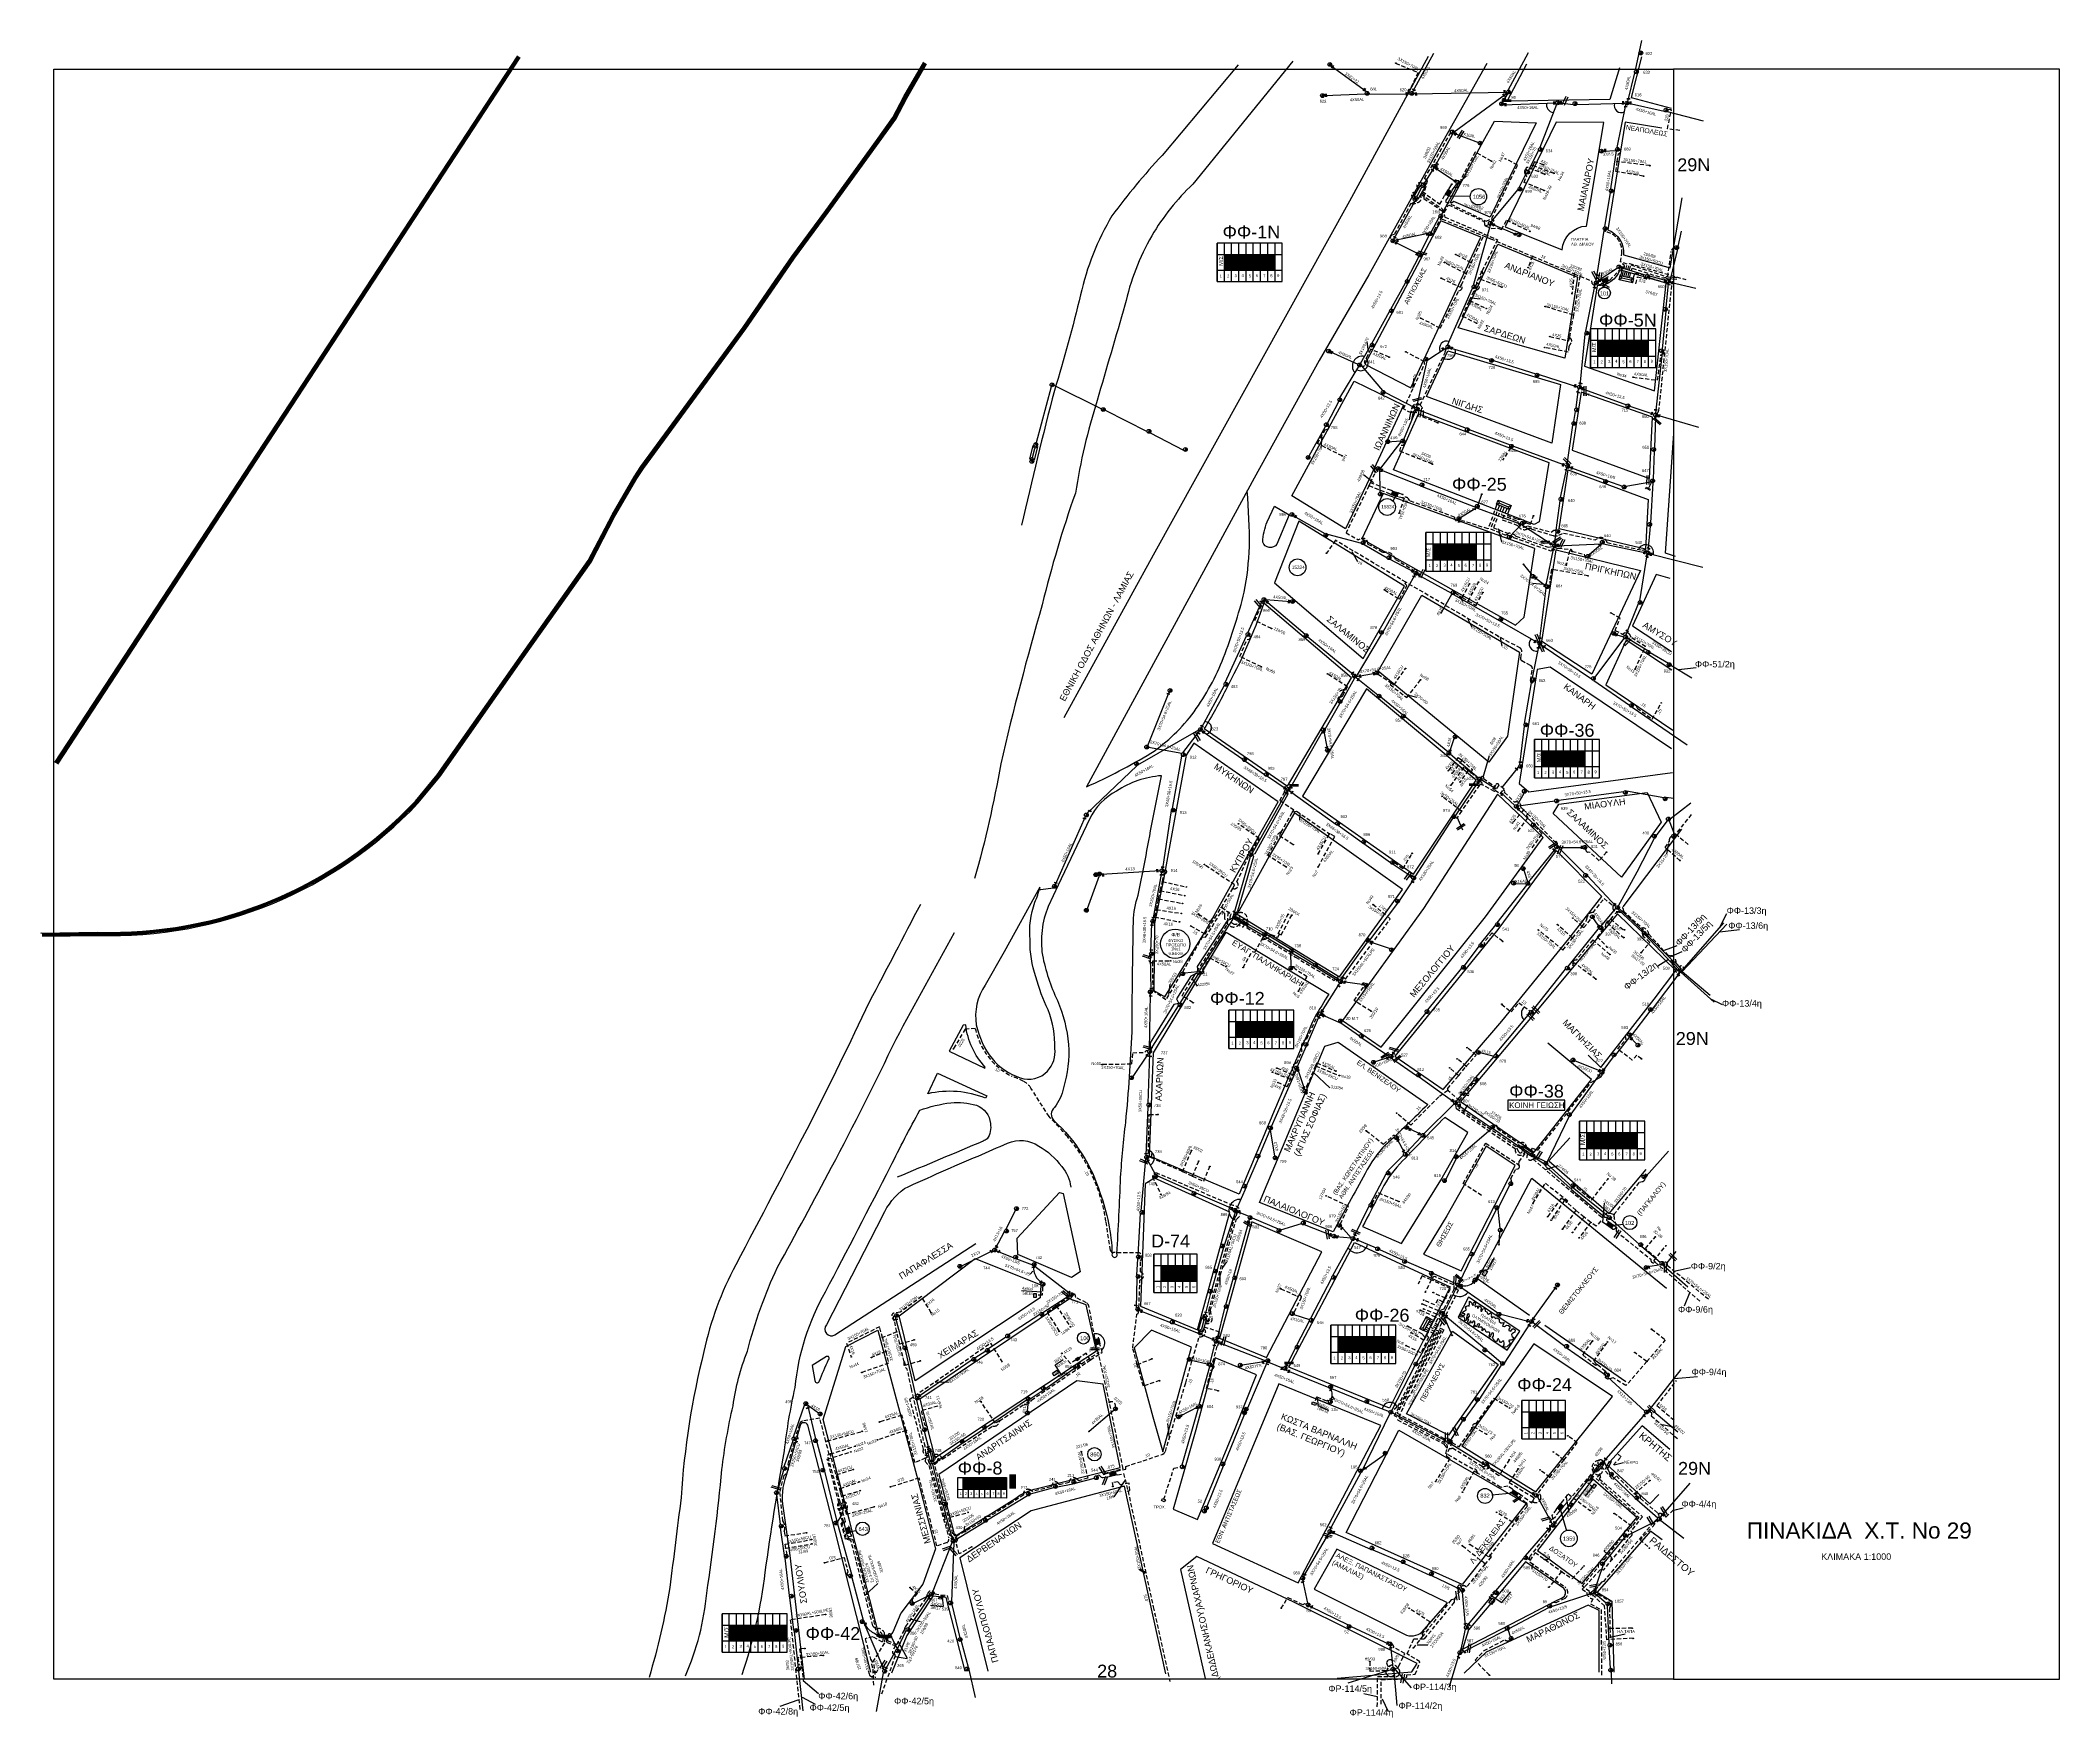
# Model space of a CAD drawing. Header units: millimetres. Extents: x 1905 to 5666, y 713 to 3158.
# Drawn here: x 1905 to 3159, y 713 to 1754 of the extents above; entities outside this region: 3.
import ezdxf
from ezdxf.enums import TextEntityAlignment as Align

# ---------------------------------------------------------------- set-up
doc = ezdxf.new("R2010")
doc.units = ezdxf.units.MM
doc.linetypes.add('DASHED', pattern=[19.05, 12.7, -6.35])
for name, color, linetype in [('Link Box 2 Διευθύνσεων', 7, 'Continuous'), ('Link Box 4 Διευθύνσεων', 7, 'Continuous'), ('Pillar OTE', 7, 'Continuous'), ('Ασφαλειοκιβώτια Χ.Τ 6 αναχωρήσεων', 7, 'Continuous'), ('Ασφαλειοκιβώτια Χ.Τ 9 αναχωρήσεων', 7, 'Continuous'), ('Γέφυρες Εναερίου Δικτύου', 7, 'Continuous'), ('Γείωση', 7, 'Continuous'), ('Γυμνά εναέρια ΧΤ (1Φ)   2x16AL', 7, 'Continuous'), ('Γυμνά εναέρια ΧΤ (3Φ)   3x50+35CU', 7, 'Continuous'), ('Γυμνά εναέρια ΧΤ (3Φ)   4x16AL', 7, 'Continuous'), ('Γυμνά εναέρια ΧΤ (3Φ)   4x16CU', 7, 'Continuous'), ('Γυμνά εναέρια ΧΤ (3Φ)   4x35AL', 7, 'Continuous'), ('Γυμνά εναέρια ΧΤ (3Φ)   4x35CU', 7, 'Continuous'), ('Γυμνά εναέρια ΧΤ (3Φ)   4x50AL', 7, 'Continuous'), ('Γυμνά εναέρια ΧΤ και ΦΟΠ (3Φ)   4x16+16AL', 7, 'Continuous'), ('Γυμνά εναέρια ΧΤ και ΦΟΠ (3Φ)   4x50+16AL', 7, 'Continuous'), ('Εναέρια παροχή ΧΤ 4x16', 7, 'SYN_LINE'), ('Εναέρια παροχή ΧΤ 4x25', 7, 'SYN_LINE'), ('Επιγραφές - Σχήματα', 7, 'Continuous'), ('Επιτοίχιο Κουτί', 7, 'Continuous'), ('Καλώδια ΧΤ   2x6AL', 7, 'DASHED'), ('Καλώδια ΧΤ   2x8.5', 7, 'DASHED'), ('Καλώδια ΧΤ   3x150+50AL', 7, 'DASHED'), ('Καλώδια ΧΤ   3x150+50CU', 7, 'DASHED'), ('Καλώδια ΧΤ   3x150+70AL', 7, 'DASHED'), ('Καλώδια ΧΤ   3x150AL+50CU', 7, 'DASHED'), ('Καλώδια ΧΤ   3x150AL+50XLPE', 7, 'DASHED'), ('Καλώδια ΧΤ   3x48+38+16.5', 7, 'DASHED'), ('Καλώδια ΧΤ   3x50+25AL', 7, 'DASHED'), ('Καλώδια ΧΤ   3X70+50+13.5', 7, 'Continuous'), ('Καλώδια ΧΤ   3x95+35CU', 7, 'DASHED'), ('Καλώδια ΧΤ   3x95+50CU', 7, 'DASHED'), ('Καλώδια ΧΤ   4x13', 7, 'DASHED'), ('Καλώδια ΧΤ   4x25AL', 7, 'DASHED'), ('Καλώδια ΧΤ   4x25CU', 7, 'DASHED'), ('Καλώδια ΧΤ   4x50+13.5', 7, 'Continuous'), ('Καλώδια ΧΤ   4x50AL', 7, 'DASHED'), ('Μηχανική τομή', 7, 'Continuous'), ('Στύλος Ξύλινος', 7, 'Continuous'), ('Στύλος Ξύλινος @ 1', 7, 'Continuous'), ('Στύλος ΦΜ', 7, 'Continuous'), ('Στύλος ΦΜ @ 1', 7, 'Continuous'), ('Συνδέσεις', 7, 'Continuous'), ('Συνεστραμμένα ΧΤ   3x70+54.6+25AL', 7, 'SYN_LINE'), ('Συνεστραμμένα ΧΤ   4x120+25AL', 7, 'SYN_LINE'), ('Τομή', 7, 'Continuous'), ('Υποσταθμός εναέριος 2 στύλων', 7, 'Continuous'), ('Υποσταθμός πόλεως', 7, 'Continuous'), ('Υπόβαθρο ΔΕΗ', 7, 'Continuous'), ('Υπόγεια Καλώδια Δικτύου ΧΤ   .04', 7, 'DASHED'), ('Υπόγεια Καλώδια Δικτύου ΧΤ   .075', 7, 'DASHED'), ('Υπόγεια Καλώδια Δικτύου ΧΤ   .10', 7, 'DASHED'), ('Υπόγεια Καλώδια Δικτύου ΧΤ   .15', 7, 'DASHED'), ('Υπόγεια καλώδια Παροχών ΧΤ   .0225', 7, 'DASHED'), ('Υπόγεια καλώδια Παροχών ΧΤ   4x50AL', 7, 'DASHED'), ('Υπόγεια καλώδια Παροχών ΧΤ   4x6', 7, 'DASHED')]:
    doc.layers.add(name, color=color, linetype=linetype)
doc.styles.add('ar', font='arial.ttf')
doc.styles.add('arial', font='arial.ttf')
doc.styles.get("Standard").update_dxf_attribs({"font": 'arial.ttf'})
doc.linetypes.add('SYN_LINE', pattern='A,0.5,-0.0001,["/\\/\\/\\/",Standard,S=0.1,R=0,X=0,Y=-0.05],-0.25', length=0.7501)
doc.dimstyles.new('ISO-25', dxfattribs={"dimtxt": 2.5, "dimasz": 2.5, "dimexe": 1.25, "dimexo": 0.625, "dimtad": 1, "dimtxsty": 'Standard', "dimcen": 2.5, "dimadec": 0, "dimazin": 0, "dimtfac": 1, "dimtmove": 0, "dimatfit": 3, "dimfxl": 1, "dimarcsym": 0})

# ---------------------------------------------------------------- blocks, each defined once
blk = doc.blocks.new('ΥΠΑΡΧΩΝ ΤΣΙΜΕΝΤΕΝΙΟΣ ΣΤΥΛΟΣ')
at = {"layer": 'Στύλος ΦΜ'}
blk.add_hatch(color=7, dxfattribs=at).paths.add_polyline_path([(-1.3, -2.3, 0.574793), (2.6, 0, 0.268822), (1.3, 2.3)])
at = {"layer": 'Στύλος ΦΜ', "color": 7}
blk.add_line((-1.3, -2.3), (1.3, 2.3), dxfattribs=at)
blk.add_circle((0, 0), 2.62, dxfattribs=at)
at = {"layer": 'Στύλος ΦΜ', "flags": 4}
for tag, p in [('ΤΥΠΟΣ', (-4.9, 3)), ('ΑΡΙΘΜΟΣ', (-4.7, 8.1))]:
    blk.add_attdef(tag, p, '', height=4, dxfattribs=at)
blk = doc.blocks.new('ΥΠΑΡΧΩΝ ΞΥΛΙΝΟΣ ΣΤΥΛΟΣ')
at = {"layer": 'Στύλος Ξύλινος'}
h = blk.add_hatch(color=7, dxfattribs=at)
h.paths.add_polyline_path([(-2.6, 0, 0.270008), (-1.3, -2.3), (1.3, 2.3, 0.576266)])
h.paths.add_polyline_path([(-1.3, -2.3, 0.574793), (2.6, 0, 0.268822), (1.3, 2.3)])
at = {"layer": 'Στύλος Ξύλινος', "color": 7}
blk.add_line((-1.3, -2.3), (1.3, 2.3), dxfattribs=at)
blk.add_circle((0, 0), 2.62, dxfattribs=at)
at = {"layer": 'Στύλος Ξύλινος', "flags": 4}
for tag, p in [('ΑΡΙΘΜΟΣ', (-4.9, 8.6)), ('ΤΥΠΟΣ', (-4.8, 3.4))]:
    blk.add_attdef(tag, p, '', height=4, dxfattribs=at)
blk = doc.blocks.new('LINK BOX 4 ΑΝΑΧΩΡΗΣΕΩΝ')
at = {"layer": 'Link Box 4 Διευθύνσεων', "ltscale": 40}
blk.add_hatch(color=256, dxfattribs=at).paths.add_polyline_path([(-3.5, 0), (-3.5, -4.7), (3.5, -4.7), (3.5, 0)])
for p, q in [((-3.5, 0), (-5.3, 0)), ((5.3, 0), (3.5, 0)), ((-3.5, -4.7), (-5.3, -4.7)), ((5.3, -4.7), (3.5, -4.7))]:
    blk.add_line(p, q, dxfattribs=at)
blk.add_lwpolyline([(-3.5, -4.7), (-3.5, 0), (3.5, 0), (3.5, -4.7)], close=True, dxfattribs=at)
blk = doc.blocks.new('ΥΠΟΣΤΑΘΜΟΣ ΕΝΑΕΡΙΟΣ ΕΠΙ 2 ΣΤΥΛΩΝ')
at = {"layer": 'Υποσταθμός εναέριος 2 στύλων', "linetype": 'Continuous'}
for points in [[(-12, -2.1, 0.574793), (-8.5, -0.1, 0.268822), (-9.6, 2)], [(9.7, -2.1, 0.574793), (13.2, -0.1, 0.268822), (12, 1.9)]]:
    blk.add_hatch(color=256, dxfattribs=at).paths.add_polyline_path(points)
for p, q in [((-12, -2.1), (-9.6, 2)), ((9.7, -2.1), (12, 1.9))]:
    blk.add_line(p, q, dxfattribs=at)
for centre in [(-10.8, -0.1), (10.8, -0.1)]:
    blk.add_circle(centre, 2.36, dxfattribs=at)
at = {"layer": 'Υποσταθμός πόλεως', "linetype": 'Continuous', "ltscale": 40}
blk.add_lwpolyline([(-8.6, 2.8), (8.6, 2.8), (8.6, -2.8), (-8.6, -2.8)], close=True, dxfattribs=at)
for points in [[(-5.8, 0), (-8.6, 2.8)], [(-8.6, -2.8), (-5.8, 0)], [(-5.8, 0), (5.8, 0)], [(5.8, 0), (8.6, 2.8)], [(8.6, -2.8), (5.8, 0)]]:
    blk.add_lwpolyline(points, dxfattribs=at)
at = {"layer": 'Υποσταθμός εναέριος 2 στύλων', "ltscale": 40, "flags": 1}
for tag, p in [('ΜΕΤΑΣΧΗΜΑΤΙΣΜΟΣ', (14.1, 2.5)), ('ΙΣΧΥΣ', (14.1, -0.3)), ('ΑΡΙΘΜΟΣ', (14.2, -3))]:
    blk.add_attdef(tag, p, '', height=1.8, dxfattribs=at)
blk = doc.blocks.new('ΥΠΟΣΤΑΘΜΟΣ ΠΟΛΕΩΣ 8 ΑΝΑΧΩΡΗΣΕΩΝ')
at = {"layer": 'Υποσταθμός πόλεως', "linetype": 'Continuous', "ltscale": 40}
for p, q in [((-8.2, -2.8), (-8.2, -4)), ((-5.9, -2.8), (-5.9, -4)), ((-3.5, -2.8), (-3.5, -4)), ((-1.3, -2.8), (-1.3, -4)), ((1.2, -2.8), (1.2, -4)), ((3.6, -2.8), (3.6, -4)), ((6, -2.8), (6, -4)), ((8.2, -2.8), (8.2, -4))]:
    blk.add_line(p, q, dxfattribs=at)
blk.add_lwpolyline([(-8.6, 2.8), (8.6, 2.8), (8.6, -2.8), (-8.6, -2.8)], close=True, dxfattribs=at)
for points in [[(-5.8, 0), (-8.6, 2.8)], [(5.8, 0), (8.6, 2.8)], [(-8.6, -2.8), (-5.8, 0)], [(-5.8, 0), (5.8, 0)], [(8.6, -2.8), (5.8, 0)]]:
    blk.add_lwpolyline(points, dxfattribs=at)
at = {"layer": 'Υποσταθμός πόλεως', "linetype": 'SYN_LINE', "ltscale": 40, "flags": 1}
for tag, p in [('ΜΕΤΑΣΧΗΜΑΤΙΣΜΟΣ', (9.6, 1.4)), ('ΙΣΧΥΣ', (9.6, -1.4)), ('ΑΡΙΘΜΟΣ', (9.7, -4.1))]:
    blk.add_attdef(tag, p, '', height=1.8, dxfattribs=at)
blk = doc.blocks.new('ΥΠΟΣΤΑΘΜΟΣ ΠΟΛΕΩΣ 6 ΑΝΑΧΩΡΗΣΕΩΝ')
at = {"layer": 'Υποσταθμός πόλεως', "linetype": 'Continuous', "ltscale": 40}
for p, q in [((-8.2, -2.8), (-8.2, -4)), ((-5, -2.8), (-5, -4)), ((-1.7, -2.8), (-1.7, -4)), ((1.7, -2.8), (1.7, -4)), ((5.1, -2.8), (5.1, -4)), ((8.2, -2.8), (8.2, -4))]:
    blk.add_line(p, q, dxfattribs=at)
blk.add_lwpolyline([(-8.6, 2.8), (8.6, 2.8), (8.6, -2.8), (-8.6, -2.8)], close=True, dxfattribs=at)
for points in [[(-5.8, 0), (-8.6, 2.8)], [(5.8, 0), (8.6, 2.8)], [(-8.6, -2.8), (-5.8, 0)], [(-5.8, 0), (5.8, 0)], [(8.6, -2.8), (5.8, 0)]]:
    blk.add_lwpolyline(points, dxfattribs=at)
at = {"layer": 'Υποσταθμός πόλεως', "linetype": 'SYN_LINE', "ltscale": 40, "flags": 1}
for tag, p in [('ΜΕΤΑΣΧΗΜΑΤΙΣΜΟΣ', (9.6, 1.9)), ('ΙΣΧΥΣ', (9.6, -0.9)), ('ΑΡΙΘΜΟΣ', (9.7, -3.6))]:
    blk.add_attdef(tag, p, '', height=1.8, dxfattribs=at)
blk = doc.blocks.new('ΑΣΦΑΛΕΙΟΚΙΒΩΤΙΟ ΥΠΟΣΤΑΘΜΟΥ 9 ΑΝΑΧΩΡΗΣΕΩΝ')
at = {"layer": 'Ασφαλειοκιβώτια Χ.Τ 9 αναχωρήσεων', "ltscale": 40}
for p, q in [((-23.8, 40.4), (24, 40.4)), ((-23.8, 31.4), (24, 31.4)), ((-9.7, 40.4), (-9.7, -40.6)), ((9.9, 40.4), (9.9, -40.6)), ((-23.8, 22.4), (24, 22.4)), ((-23.8, 13.4), (24, 13.4)), ((-23.8, 4.4), (24, 4.4)), ((-23.8, -4.6), (24, -4.6)), ((-23.8, -13.6), (24, -13.6)), ((-23.8, -22.6), (24, -22.6)), ((-23.8, -31.6), (24, -31.6))]:
    blk.add_line(p, q, dxfattribs=at)
at = {"layer": 'Ασφαλειοκιβώτια Χ.Τ 9 αναχωρήσεων'}
blk.add_lwpolyline([(-23.8, -40.6), (24, -40.6), (24, 40.4), (-23.8, 40.4)], close=True, dxfattribs=at)
for s, p in [('2', (-18.8, 28)), ('1', (-18.7, 37.1)), ('5', (-18.6, 1)), ('3', (-18.3, 18.6)), ('4', (-18, 10)), ('7', (-18.5, -16.8)), ('6', (-18.3, -7.6)), ('8', (-18.4, -25.6)), ('9', (-18, -34.2))]:
    blk.add_text(s, height=3.6, rotation=270, dxfattribs=at).set_placement(p)
at = {"layer": 'Ασφαλειοκιβώτια Χ.Τ 9 αναχωρήσεων', "ltscale": 40}
for tag, height, p in [('ΟΝΟΜΑ', 5, (-0.2, 44.3)), ('ΚΕΙΜΕΝΟ 1', 2, (17.1, 35.6)), ('ΚΕΙΜΕΝΟ 2', 2, (17.1, 26.9)), ('ΚΕΙΜΕΝΟ 3', 2, (17.1, 17.7)), ('ΚΕΙΜΕΝΟ 4', 2, (17.1, 8.7)), ('ΚΕΙΜΕΝΟ 5', 2, (17.1, -0.1)), ('ΚΕΙΜΕΝΟ 6', 2, (17.1, -9.1)), ('ΚΕΙΜΕΝΟ 7', 2, (17.1, -18.1)), ('ΣΧ', 2, (-0.1, -42.6)), ('ΚΕΙΜΕΝΟ 8', 2, (17.1, -26.9)), ('ΚΕΙΜΕΝΟ 9', 2, (17.1, -36))]:
    blk.add_attdef(tag, text='', height=height, dxfattribs=at).set_placement(p, align=Align.MIDDLE_CENTER)
blk = doc.blocks.new('ΑΣΦΑΛΕΙΟΚΙΒΩΤΙΟ ΥΠΟΣΤΑΘΜΟΥ 6 ΑΝΑΧΩΡΗΣΕΩΝ')
at = {"layer": 'Ασφαλειοκιβώτια Χ.Τ 6 αναχωρήσεων', "ltscale": 40}
for p, q in [((-23.9, 27), (23.9, 27)), ((-9.8, 27), (-9.8, -27)), ((9.8, 27), (9.8, -27)), ((-23.9, 18), (23.9, 18)), ((-23.9, 9), (23.9, 9)), ((-23.9, 0), (23.9, 0)), ((-23.9, -9), (23.9, -9)), ((-23.9, -18), (23.9, -18))]:
    blk.add_line(p, q, dxfattribs=at)
at = {"layer": 'Ασφαλειοκιβώτια Χ.Τ 6 αναχωρήσεων'}
blk.add_lwpolyline([(-23.9, -27), (23.9, -27), (23.9, 27), (-23.9, 27)], close=True, dxfattribs=at)
for s, p in [('2', (-18.2, 11.7)), ('3', (-18.2, 2.6)), ('1', (-18.2, 20.3)), ('4', (-18.2, -6.4)), ('5', (-18.2, -15.4)), ('6', (-18.2, -24.6))]:
    blk.add_text(s, height=3.6, dxfattribs=at).set_placement(p)
at = {"layer": 'Ασφαλειοκιβώτια Χ.Τ 6 αναχωρήσεων', "ltscale": 40}
for tag, height, p in [('ΟΝΟΜΑ', 5, (-0.3, 31.7)), ('ΚΕΙΜΕΝΟ 1', 2, (17, 22.4)), ('ΚΕΙΜΕΝΟ 2', 2, (17, 13.7)), ('ΚΕΙΜΕΝΟ 3', 2, (17, 4.3)), ('ΚΕΙΜΕΝΟ 4', 2, (17, -4.7)), ('ΚΕΙΜΕΝΟ 5', 2, (17, -13.5)), ('ΚΕΙΜΕΝΟ 6', 2, (17, -22.4)), ('ΣΧ', 2, (-0.2, -29.2))]:
    blk.add_attdef(tag, text='', height=height, dxfattribs=at).set_placement(p, align=Align.MIDDLE_CENTER)
blk = doc.blocks.new('ΤΟΜΗ')
at = {"layer": 'Τομή', "ltscale": 40}
for p, q in [((-5.7, 0), (5.7, 0)), ((5.7, -2.3), (-5.7, -2.3))]:
    blk.add_line(p, q, dxfattribs=at)
blk = doc.blocks.new('ΓΕΙΩΣΗ')
at = {"layer": 'Γείωση', "ltscale": 40}
for p, q in [((-2.3, 11.4), (-3, 9.4)), ((-0.3, 11.4), (-1, 9.4)), ((0, 9.4), (0, 0)), ((1.7, 11.4), (1, 9.4)), ((3.7, 11.4), (3, 9.4))]:
    blk.add_line(p, q, dxfattribs=at)
blk.add_lwpolyline([(-3, 9.4), (3, 9.4)], dxfattribs=at)
blk = doc.blocks.new('ΕΠΙΤΟΙΧΙΟ ΚΟΥΤΙ')
at = {"layer": 'Επιτοίχιο Κουτί', "ltscale": 40}
blk.add_lwpolyline([(-2.1, 1.4), (1.9, 1.4), (1.9, -1.4), (-2.1, -1.4)], close=True, dxfattribs=at)
blk = doc.blocks.new('ΥΠΟΣΤΑΘΜΟΣ ΠΟΛΕΩΣ')
at = {"layer": 'Υποσταθμός πόλεως', "linetype": 'Continuous', "ltscale": 40}
blk.add_lwpolyline([(-8.6, 2.8), (8.6, 2.8), (8.6, -2.8), (-8.6, -2.8)], close=True, dxfattribs=at)
for points in [[(-5.8, 0), (-8.6, 2.8)], [(5.8, 0), (8.6, 2.8)], [(-8.6, -2.8), (-5.8, 0)], [(-5.8, 0), (5.8, 0)], [(8.6, -2.8), (5.8, 0)]]:
    blk.add_lwpolyline(points, dxfattribs=at)
at = {"layer": 'Υποσταθμός πόλεως', "linetype": 'SYN_LINE', "ltscale": 40, "flags": 1}
for tag, p in [('ΜΕΤΑΣΧΗΜΑΤΙΣΜΟΣ', (10.6, 2.4)), ('ΙΣΧΥΣ', (10.6, -0.4)), ('ΑΡΙΘΜΟΣ', (10.7, -3.1))]:
    blk.add_attdef(tag, p, '', height=1.8, dxfattribs=at)
blk = doc.blocks.new('LINK BOX 2 ΑΝΑΧΩΡΗΣΕΩΝ')
at = {"layer": 'Link Box 2 Διευθύνσεων', "ltscale": 40}
blk.add_hatch(color=256, dxfattribs=at).paths.add_polyline_path([(-2, 1.3), (-2, -1.5), (1.9, -1.5), (1.9, 1.3)])
for p, q in [((-2, -0.1), (-4.3, -0.1)), ((4.1, -0.1), (1.9, -0.1))]:
    blk.add_line(p, q, dxfattribs=at)
blk.add_lwpolyline([(-2, -1.5), (-2, 1.3), (1.9, 1.3), (1.9, -1.5)], close=True, dxfattribs=at)
blk = doc.blocks.new('A$C423D7292')
at = {"layer": 'Link Box 2 Διευθύνσεων', "xscale": 0.5, "yscale": 0.5, "zscale": 0.5}
blk.add_blockref('LINK BOX 2 ΑΝΑΧΩΡΗΣΕΩΝ', (2.1, 0.7), dxfattribs=at)
blk = doc.blocks.new('ΜΗΧΑΝΙΚΗ ΤΟΜΗ')
at = {"layer": 'Μηχανική τομή', "ltscale": 40}
for p, q in [((-1.9, 0.8), (1.9, 0.8)), ((1.9, 0), (-1.9, 0))]:
    blk.add_line(p, q, dxfattribs=at)
blk = doc.blocks.new('_ΣΥΝΔΕΣΗ')
at = {"layer": 'Συνδέσεις', "linetype": 'SYN_LINE', "ltscale": 40}
blk.add_hatch(color=256, dxfattribs=at).paths.add_polyline_path([(0.5, 0, 1), (-0.5, 0, 1)])
at = {"layer": 'Συνδέσεις'}
blk.add_circle((0, 0), 0.5, dxfattribs=at)
blk = doc.blocks.new('PILLAR ΟΤΕ')
at = {"layer": 'Pillar OTE', "ltscale": 40}
blk.add_lwpolyline([(-3.3, 2), (3.4, 2), (3.4, -2), (-3.3, -2)], close=True, dxfattribs=at)
at = {"layer": 'Pillar OTE', "insert": (-1.8, 0.7), "char_height": 1.357, "width": 109.961, "attachment_point": 1}
blk.add_mtext('{\\fArial|b1|i0|c161|p34;OTE}', dxfattribs=at)

msp = doc.modelspace()

# ---------------------------------------------------------------- hatches: boundary and pattern name
at = {"layer": 'Pillar OTE', "ltscale": 40}
h = msp.add_hatch(color=256, dxfattribs=at)
h.dxf.hatch_style = 1
h.paths.add_polyline_path([(2542.9, 925.4), (2542.2, 925.8), (2542.4, 925)])
h = msp.add_hatch(color=256, dxfattribs=at)
h.dxf.hatch_style = 1
h.paths.add_polyline_path([(2864.3, 859.7), (2864.7, 859.6), (2864.6, 860)])
h = msp.add_hatch(color=256, dxfattribs=at)
h.dxf.hatch_style = 1
h.paths.add_polyline_path([(2466, 788.9), (2466.3, 788.2), (2466.7, 788.9)])
at = {"layer": 'Ασφαλειοκιβώτια Χ.Τ 6 αναχωρήσεων', "ltscale": 0.2}
for color, points in [(5, [(2605.3, 993.6), (2600.8, 993.6), (2600.8, 983.8), (2605.3, 983.8)]), (62, [(2605.3, 993.6), (2605.3, 983.8), (2609.8, 983.8), (2609.8, 993.6)]), (6, [(2609.8, 993.6), (2609.8, 983.8), (2614.3, 983.8), (2614.3, 993.6)]), (2, [(2614.3, 993.6), (2614.3, 983.8), (2618.8, 983.8), (2618.8, 993.6)]), (27, [(2618.8, 993.6), (2618.8, 983.8), (2623.3, 983.8), (2623.3, 993.6)]), (1, [(2833.9, 902.9), (2829.4, 902.9), (2829.4, 893), (2833.9, 893)]), (2, [(2833.9, 902.9), (2833.9, 893), (2838.4, 893), (2838.4, 902.9)]), (87, [(2838.4, 902.9), (2838.4, 893), (2842.9, 893), (2842.9, 902.9)]), (27, [(2842.9, 902.9), (2842.9, 893), (2847.4, 893), (2847.4, 902.9)]), (30, [(2847.4, 902.9), (2847.4, 893), (2851.9, 893), (2851.9, 902.9)])]:
    msp.add_hatch(color=color, dxfattribs=at).paths.add_polyline_path(points)
at = {"layer": 'Ασφαλειοκιβώτια Χ.Τ 9 αναχωρήσεων', "ltscale": 0.2}
for color, points in [(2, [(2640.1, 1611.8), (2644.6, 1611.8), (2644.6, 1621.6), (2640.1, 1621.6)]), (30, [(2644.6, 1621.6), (2644.6, 1611.8), (2649.1, 1611.8), (2649.1, 1621.6)]), (27, [(2649.1, 1621.6), (2649.1, 1611.8), (2653.6, 1611.8), (2653.6, 1621.6)]), (151, [(2653.6, 1621.6), (2653.6, 1611.8), (2658.1, 1611.8), (2658.1, 1621.6)]), (6, [(2658.1, 1621.6), (2658.1, 1611.8), (2662.6, 1611.8), (2662.6, 1621.6)]), (190, [(2662.6, 1621.6), (2662.6, 1611.8), (2667.1, 1611.8), (2667.1, 1621.6)]), (87, [(2667.1, 1621.6), (2667.1, 1611.8), (2671.6, 1611.8), (2671.6, 1621.6)]), (30, [(2872.1, 1558.4), (2876.6, 1558.4), (2876.6, 1568.2), (2872.1, 1568.2)]), (27, [(2876.6, 1568.2), (2876.6, 1558.4), (2881.1, 1558.4), (2881.1, 1568.2)]), (151, [(2881.1, 1568.2), (2881.1, 1558.4), (2885.6, 1558.4), (2885.6, 1568.2)]), (85, [(2885.6, 1568.2), (2885.6, 1558.4), (2890.1, 1558.4), (2890.1, 1568.2)]), (190, [(2890.1, 1568.2), (2890.1, 1558.4), (2894.6, 1558.4), (2894.6, 1568.2)]), (1, [(2894.6, 1568.2), (2894.6, 1558.4), (2899.1, 1558.4), (2899.1, 1568.2)]), (6, [(2899.1, 1568.2), (2899.1, 1558.4), (2903.6, 1558.4), (2903.6, 1568.2)]), (30, [(2769.8, 1431.9), (2774.3, 1431.9), (2774.3, 1441.8), (2769.8, 1441.8)]), (151, [(2774.3, 1441.8), (2774.3, 1431.9), (2778.8, 1431.9), (2778.8, 1441.8)]), (6, [(2778.8, 1441.8), (2778.8, 1431.9), (2783.3, 1431.9), (2783.3, 1441.8)]), (190, [(2783.3, 1441.8), (2783.3, 1431.9), (2787.8, 1431.9), (2787.8, 1441.8)]), (1, [(2787.8, 1441.8), (2787.8, 1431.9), (2792.3, 1431.9), (2792.3, 1441.8)]), (85, [(2792.3, 1441.8), (2792.3, 1431.9), (2796.8, 1431.9), (2796.8, 1441.8)]), (173, [(2837.2, 1303.5), (2841.7, 1303.5), (2841.7, 1313.3), (2837.2, 1313.3)]), (133, [(2841.7, 1313.3), (2841.7, 1303.5), (2846.2, 1303.5), (2846.2, 1313.3)]), (85, [(2846.2, 1313.3), (2846.2, 1303.5), (2850.7, 1303.5), (2850.7, 1313.3)]), (2, [(2850.7, 1313.3), (2850.7, 1303.5), (2855.2, 1303.5), (2855.2, 1313.3)]), (1, [(2855.2, 1313.3), (2855.2, 1303.5), (2859.7, 1303.5), (2859.7, 1313.3)]), (62, [(2859.7, 1313.3), (2859.7, 1303.5), (2864.2, 1303.5), (2864.2, 1313.3)]), (133, [(2647.3, 1135.3), (2651.8, 1135.3), (2651.8, 1145.1), (2647.3, 1145.1)]), (62, [(2651.8, 1145.1), (2651.8, 1135.3), (2656.3, 1135.3), (2656.3, 1145.1)]), (2, [(2656.3, 1145.1), (2656.3, 1135.3), (2660.8, 1135.3), (2660.8, 1145.1)]), (5, [(2660.8, 1145.1), (2660.8, 1135.3), (2665.3, 1135.3), (2665.3, 1145.1)]), (6, [(2665.3, 1145.1), (2665.3, 1135.3), (2669.8, 1135.3), (2669.8, 1145.1)]), (151, [(2669.8, 1145.1), (2669.8, 1135.3), (2674.3, 1135.3), (2674.3, 1145.1)]), (27, [(2674.3, 1145.1), (2674.3, 1135.3), (2678.8, 1135.3), (2678.8, 1145.1)]), (30, [(2678.8, 1145.1), (2678.8, 1135.3), (2683.3, 1135.3), (2683.3, 1145.1)]), (173, [(2865.2, 1066.3), (2869.7, 1066.3), (2869.7, 1076.2), (2865.2, 1076.2)]), (62, [(2869.7, 1076.2), (2869.7, 1066.3), (2874.2, 1066.3), (2874.2, 1076.2)]), (85, [(2874.2, 1076.2), (2874.2, 1066.3), (2878.7, 1066.3), (2878.7, 1076.2)]), (27, [(2878.7, 1076.2), (2878.7, 1066.3), (2883.2, 1066.3), (2883.2, 1076.2)]), (1, [(2883.2, 1076.2), (2883.2, 1066.3), (2887.7, 1066.3), (2887.7, 1076.2)]), (6, [(2887.7, 1076.2), (2887.7, 1066.3), (2892.2, 1066.3), (2892.2, 1076.2)]), (5, [(2892.2, 1076.2), (2892.2, 1066.3), (2896.7, 1066.3), (2896.7, 1076.2)]), (27, [(2710.7, 939.7), (2715.2, 939.7), (2715.2, 949.6), (2710.7, 949.6)]), (2, [(2715.2, 949.6), (2715.2, 939.7), (2719.7, 939.7), (2719.7, 949.6)]), (151, [(2719.7, 949.6), (2719.7, 939.7), (2724.2, 939.7), (2724.2, 949.6)]), (30, [(2724.2, 949.6), (2724.2, 939.7), (2728.7, 939.7), (2728.7, 949.6)]), (62, [(2728.7, 949.6), (2728.7, 939.7), (2733.2, 939.7), (2733.2, 949.6)]), (173, [(2733.2, 949.6), (2733.2, 939.7), (2737.7, 939.7), (2737.7, 949.6)]), (1, [(2737.7, 949.6), (2737.7, 939.7), (2742.2, 939.7), (2742.2, 949.6)]), (133, [(2742.2, 949.6), (2742.2, 939.7), (2746.7, 939.7), (2746.7, 949.6)]), (27, [(2506.6, 863.8), (2506.6, 854.9), (2510.6, 854.9), (2510.6, 863.8)]), (1, [(2332.6, 760.5), (2337.1, 760.5), (2337.1, 770.3), (2332.6, 770.3)]), (2, [(2337.1, 770.3), (2337.1, 760.5), (2341.6, 760.5), (2341.6, 770.3)]), (85, [(2341.6, 770.3), (2341.6, 760.5), (2346.1, 760.5), (2346.1, 770.3)]), (190, [(2346.1, 770.3), (2346.1, 760.5), (2350.6, 760.5), (2350.6, 770.3)]), (6, [(2350.6, 770.3), (2350.6, 760.5), (2355.1, 760.5), (2355.1, 770.3)]), (27, [(2355.1, 770.3), (2355.1, 760.5), (2359.6, 760.5), (2359.6, 770.3)]), (151, [(2359.6, 770.3), (2359.6, 760.5), (2364.1, 760.5), (2364.1, 770.3)]), (133, [(2364.1, 770.3), (2364.1, 760.5), (2368.6, 760.5), (2368.6, 770.3)])]:
    msp.add_hatch(color=color, dxfattribs=at).paths.add_polyline_path(points)
at = {"layer": 'Υποσταθμός πόλεως', "ltscale": 0.2}
h = msp.add_hatch(color=6, dxfattribs=at)
h.dxf.hatch_style = 1
h.paths.add_polyline_path([(2477.8, 854.6), (2481.2, 854.6), (2481.2, 861.9), (2477.8, 861.9)])
h = msp.add_hatch(color=30, dxfattribs=at)
h.dxf.hatch_style = 1
h.paths.add_polyline_path([(2484.7, 861.9), (2481.2, 861.9), (2481.2, 854.6), (2484.7, 854.6)])
h = msp.add_hatch(color=2, dxfattribs=at)
h.dxf.hatch_style = 1
h.paths.add_polyline_path([(2488, 861.9), (2484.7, 861.9), (2484.7, 854.6), (2488, 854.5)])
h = msp.add_hatch(color=5, dxfattribs=at)
h.dxf.hatch_style = 1
h.paths.add_polyline_path([(2488, 854.5), (2491.4, 854.5), (2491.4, 861.9), (2488, 861.9)])
h = msp.add_hatch(color=133, dxfattribs=at)
h.dxf.hatch_style = 1
h.paths.add_polyline_path([(2494.8, 861.9), (2491.4, 861.9), (2491.4, 854.5), (2494.8, 854.5)])
h = msp.add_hatch(color=62, dxfattribs=at)
h.dxf.hatch_style = 1
h.paths.add_polyline_path([(2494.8, 854.5), (2498.1, 854.5), (2498.1, 861.9), (2494.8, 861.9)])
h = msp.add_hatch(color=85, dxfattribs=at)
h.dxf.hatch_style = 1
h.paths.add_polyline_path([(2498.1, 854.5), (2501.5, 854.5), (2501.5, 861.9), (2498.1, 861.9)])
h = msp.add_hatch(color=27, dxfattribs=at)
h.dxf.hatch_style = 1
h.paths.add_polyline_path([(2504.8, 861.9), (2501.5, 861.9), (2501.5, 854.5), (2504.8, 854.5)])

# ---------------------------------------------------------------- linework, layer by layer
for p, q in [((1913.8, 1306.1), (2201.2, 1744.9)), ((1915.5, 1305), (2202.8, 1743.8))]:
    msp.add_line(p, q)
at = {"linetype": 'DASHED', "const_width": 2}
msp.add_lwpolyline([(1914.6, 1305.5), (2202, 1744.4)], dxfattribs=at)
at = {"linetype": 'DASHED', "const_width": 2, "flags": 128}
msp.add_lwpolyline([(1905.7, 1199.1), (1940.5, 1199.6, 0.214787), (2138.4, 1281.4), (2152, 1297.8), (2204.3, 1372.4), (2245.9, 1430.9), (2260.7, 1459.4), (2274.4, 1483), (2278.5, 1489.3), (2342.1, 1575.8), (2362, 1604.7), (2372.3, 1619.7), (2393.3, 1648.2), (2424.9, 1691.8), (2435.1, 1706.2), (2441.9, 1719.1), (2454.3, 1740.4)], format="xyb", dxfattribs=at)
for points in [[(1905.2, 1200), (1905.1, 1200.1), (1940.5, 1200.6, 0.214777), (2137.7, 1282), (2151.2, 1298.4), (2203.5, 1372.9), (2245, 1431.4), (2259.9, 1459.9), (2273.5, 1483.5), (2277.7, 1489.9), (2341.3, 1576.4), (2361.2, 1605.3), (2371.4, 1620.3), (2392.5, 1648.8), (2424.1, 1692.4), (2434.3, 1706.7), (2441, 1719.6), (2453.4, 1740.9)], [(1906, 1198.1), (1940.4, 1198.6, 0.214796), (2139.2, 1280.7), (2152.8, 1297.2), (2205.2, 1371.8), (2246.8, 1430.4), (2261.6, 1458.9), (2275.2, 1482.4), (2279.4, 1488.7), (2342.9, 1575.3), (2362.8, 1604.2), (2373.1, 1619.2), (2394.1, 1647.6), (2425.7, 1691.2), (2436, 1705.6), (2442.8, 1718.6), (2455.1, 1739.9)]]:
    msp.add_lwpolyline(points, format="xyb")
at = {"layer": 'Pillar OTE', "ltscale": 40}
for points in [[(2474.5, 849.3), (2474.5, 861.9), (2504.8, 861.9), (2504.8, 849.2), (2474.5, 849.3)], [(2474.5, 854.6), (2504.8, 854.5)], [(2477.8, 849.3), (2477.8, 861.9)], [(2481.2, 849.3), (2481.2, 861.9)], [(2484.7, 849.3), (2484.7, 861.9)], [(2488, 849.3), (2488, 861.9)], [(2491.4, 849.3), (2491.4, 861.9)], [(2494.8, 849.3), (2494.8, 861.9)], [(2498.1, 849.3), (2498.1, 861.9)], [(2501.5, 849.3), (2501.5, 861.9)], [(2864.6, 860), (2864.7, 859.6), (2864.3, 859.7), (2864.6, 860)]]:
    msp.add_lwpolyline(points, dxfattribs=at)
at = {"layer": 'Γέφυρες Εναερίου Δικτύου', "color": 87}
msp.add_lwpolyline([(2706.4, 1738.6), (2728.4, 1722.8)], dxfattribs=at)
at = {"layer": 'Γέφυρες Εναερίου Δικτύου', "color": 190, "linetype": 'DASHED', "ltscale": 0.2}
for points in [[(2923.1, 1698.5), (2915.3, 1699.6), (2917.8, 1711.3), (2915.5, 1711.5)], [(2930.1, 1273.7), (2920.4, 1261.6), (2928.8, 1254.5)]]:
    msp.add_lwpolyline(points, dxfattribs=at)
at = {"layer": 'Γέφυρες Εναερίου Δικτύου', "color": 27, "linetype": 'DASHED', "ltscale": 0.2}
for points in [[(2761.7, 1658.4), (2762, 1657.9, -0.474944), (2760.4, 1653.8, -0.095357), (2756, 1653.3), (2745.7, 1634), (2744.2, 1633.5, 0.611004), (2743.9, 1630.7, 2.100372)], [(2614.3, 1176), (2626.6, 1197.8), (2628.5, 1197.5), (2638.3, 1213.4), (2640.1, 1212.5), (2640.1, 1210.7, 0.289647), (2643.9, 1204.3, 0.446169), (2649.9, 1206.6, 10.706148)], [(2613.1, 1174.8), (2603.8, 1158.6), (2595.9, 1164.2), (2595.6, 1181.5), (2595.1, 1181.6, -0.695716), (2594.1, 1186.4, -1.375883)], [(2899.2, 1121.9), (2896.3, 1124.2), (2893.5, 1121.2), (2884.4, 1128), (2889.7, 1134.2), (2889.2, 1135.7, -0.691846), (2890.8, 1136.9, -3.539258)], [(2807.4, 1080.4), (2808.2, 1080.6, -0.646325), (2809.6, 1078.8), (2821.9, 1070.1), (2824.6, 1070.1, -0.480667), (2827.7, 1066.3, -4.169179)]]:
    msp.add_lwpolyline(points, format="xyb", dxfattribs=at)
at = {"layer": 'Γέφυρες Εναερίου Δικτύου', "color": 85, "linetype": 'DASHED', "ltscale": 0.2}
for points in [[(2872.1, 1604.4), (2873.7, 1605.3)], [(2859.3, 1041.9), (2868.3, 1034.3), (2878.4, 1047.5)], [(2906.7, 834), (2907.5, 832.9), (2898.4, 823.3), (2904, 818.1)]]:
    msp.add_lwpolyline(points, dxfattribs=at)
for points in [[(2879.5, 1605.6), (2885.3, 1611.5, -0.818052), (2886.8, 1610.8), (2886.3, 1609.1)], [(2761.7, 1528), (2777.2, 1560.6), (2777.3, 1561.2, -0.180372), (2778.1, 1563.3, -0.426917)], [(2772.8, 1517), (2763.6, 1520.4), (2763.8, 1522.1, 0.23211), (2761.7, 1528, 0.445099), (2757.4, 1527.8, 0.21361), (2756.2, 1523.1, 31.050691)], [(2669.4, 1389.2), (2659, 1394.2), (2663.7, 1404.9), (2664.5, 1405, 0.696518), (2664.7, 1406.1, 1.730263)], [(2877.5, 1250.3), (2872.9, 1245), (2867.1, 1250.2), (2866.1, 1250.3, -0.397213), (2864.5, 1252.2, -3.078471)], [(2830.3, 1064.5), (2831.6, 1066.4), (2834.7, 1065.1), (2867.8, 1107.2), (2873.4, 1110.4, 0.21276), (2874.9, 1112.4, -8.872574)]]:
    msp.add_lwpolyline(points, format="xyb", dxfattribs=at)
at = {"layer": 'Γέφυρες Εναερίου Δικτύου', "color": 30, "linetype": 'DASHED', "ltscale": 0.2}
for points in [[(2892, 1607.8), (2893.4, 1613), (2912.2, 1607), (2913.4, 1607.1, -0.26615), (2915.5, 1605.9, -2.686857)], [(2559.7, 948.7), (2556.1, 967.8, 0.176654), (2554.5, 970.5), (2547.8, 973.7), (2547.7, 974.8, 0.486299), (2546.4, 975.7, 2.042779)], [(2848, 840.7), (2845.2, 836.9), (2843.6, 835.9, 0.315581), (2842.2, 832.2, -0.013491), (2842.7, 829.8), (2830.1, 813.2, 0.317123), (2830, 809.3), (2851.6, 793.9, -0.523104), (2851.5, 786.8), (2846, 784.1), (2844.4, 784.2, 0.330454), (2842.8, 783.2, 7.415789)]]:
    msp.add_lwpolyline(points, format="xyb", dxfattribs=at)
at = {"layer": 'Γέφυρες Εναερίου Δικτύου', "color": 2, "linetype": 'DASHED', "ltscale": 0.2}
for points in [[(2874.8, 1603.2), (2871, 1602.2)], [(2593, 1061.1), (2594.2, 1060.8), (2614.2, 1052), (2620.4, 1049.1), (2627.3, 1045.9), (2631.1, 1055.1)], [(2620.4, 1049.1), (2624.2, 1058.4)], [(2766.6, 952.2), (2771.3, 961.5), (2772.1, 963.3), (2773.1, 965.5), (2776, 970.9), (2777.5, 973.3), (2780.5, 979.2), (2768.6, 984.7), (2762.9, 987.2), (2760.4, 982.1)], [(2768.6, 984.7), (2764.9, 977)], [(2773.1, 965.5), (2762.9, 969.7)], [(2776, 970.9), (2772.6, 972.5), (2770.9, 969.1), (2763.8, 972.1)], [(2772.1, 963.3), (2763.8, 966.6)], [(2777.5, 973.3), (2769.7, 976.8)], [(2764.3, 953.3), (2766.6, 952.2), (2765.7, 950.4), (2767, 949), (2762.2, 939.3)], [(2828.5, 811.7), (2830.3, 810.5), (2833.2, 815.4), (2849.5, 803.5), (2841.8, 793.8)], [(2849.5, 803.5), (2856.1, 799.1), (2863.5, 807)]]:
    msp.add_lwpolyline(points, dxfattribs=at)
at = {"layer": 'Γέφυρες Εναερίου Δικτύου', "linetype": 'DASHED', "ltscale": 20}
msp.add_lwpolyline([(2523.4, 1504.7), (2532.8, 1539.5)], dxfattribs=at)
at = {"layer": 'Γέφυρες Εναερίου Δικτύου', "ltscale": 20}
for points in [[(2534.2, 1540.3), (2563.8, 1525.7)], [(2566, 1524.8), (2592.2, 1511.5)], [(2594, 1510.7), (2614.8, 1499.9)]]:
    msp.add_lwpolyline(points, dxfattribs=at)
at = {"layer": 'Γέφυρες Εναερίου Δικτύου', "color": 190, "linetype": 'SYN_LINE', "ltscale": 10}
msp.add_lwpolyline([(2741.4, 1505.2), (2749.8, 1505.7)], dxfattribs=at)
at = {"layer": 'Γέφυρες Εναερίου Δικτύου', "linetype": 'DASHED', "ltscale": 0.2}
for points in [[(2743.9, 1474.9), (2730.8, 1479.8)], [(2748.9, 1473.2), (2750.9, 1472.5)], [(2846.2, 842.1), (2843.5, 838.3), (2844.6, 834.5), (2844.9, 833.1)]]:
    msp.add_lwpolyline(points, dxfattribs=at)
at = {"layer": 'Γέφυρες Εναερίου Δικτύου', "color": 190, "linetype": 'SYN_LINE', "ltscale": 8}
msp.add_lwpolyline([(2797.8, 1466.1), (2800, 1472.7)], dxfattribs=at)
at = {"layer": 'Γέφυρες Εναερίου Δικτύου', "color": 190, "linetype": 'DASHED', "ltscale": 0.2}
for points in [[(2816.8, 1462.6), (2815.7, 1459.6), (2822.1, 1457.1), (2823.8, 1457.1, -0.275943), (2827.6, 1454.8), (2830.2, 1454), (2832.1, 1459.2)], [(2430, 762.3), (2430.3, 759.6), (2435.8, 757.5), (2434, 753.9, 0.542292), (2435, 752.3, -0.494992), (2435.7, 751.2), (2427.1, 727.1)]]:
    msp.add_lwpolyline(points, format="xyb", dxfattribs=at)
at = {"layer": 'Γέφυρες Εναερίου Δικτύου', "color": 151, "ltscale": 0.2}
for points in [[(2846.6, 1440.5), (2874.3, 1441.8)], [(2875.5, 1441.8), (2902.2, 1436.2)], [(2883, 1385.6), (2888.2, 1384.1)]]:
    msp.add_lwpolyline(points, dxfattribs=at)
at = {"layer": 'Γέφυρες Εναερίου Δικτύου', "color": 173, "linetype": 'DASHED', "ltscale": 0.2}
msp.add_lwpolyline([(2808.7, 1288.7), (2807.8, 1287.9), (2800.3, 1292.2, 0.334533), (2798.5, 1292), (2787.4, 1275.8), (2785, 1272.1, -0.527971), (2783.7, 1272, -1.515497)], format="xyb", dxfattribs=at)
at = {"layer": 'Γέφυρες Εναερίου Δικτύου', "linetype": 'DASHED', "lineweight": 25, "ltscale": 0.2}
msp.add_lwpolyline([(2808.4, 1288.9), (2811.5, 1286.5), (2813.8, 1289.5), (2810.6, 1291.9)], close=True, dxfattribs=at)
at = {"layer": 'Γέφυρες Εναερίου Δικτύου', "color": 133, "linetype": 'DASHED', "ltscale": 0.2}
for points in [[(2822.5, 1263.5), (2828.8, 1271.8), (2827.8, 1272.8), (2828.4, 1274.2)], [(2438.5, 944.9), (2447.4, 947.4)], [(2441.3, 933.7), (2442, 931.8), (2451.3, 934.4)]]:
    msp.add_lwpolyline(points, dxfattribs=at)
at = {"layer": 'Γέφυρες Εναερίου Δικτύου', "color": 5, "linetype": 'DASHED', "ltscale": 0.2}
for points in [[(2620.7, 1156.8), (2613.9, 1161.1), (2621.1, 1173.1), (2634.1, 1193.1), (2642.2, 1205.9), (2642.1, 1206.7, -0.115285), (2642.7, 1213.1)], [(2638.3, 1216.1), (2644.3, 1212), (2643.8, 1210.7, 0.380819), (2645.6, 1205.9, 0.417983), (2649.2, 1207)], [(2882.5, 1018.1), (2883.6, 1017.4), (2883.4, 1014.9), (2904.9, 997.5), (2905, 996.7, 0.612635), (2907.7, 995.7), (2936.3, 970.7)]]:
    msp.add_lwpolyline(points, format="xyb", dxfattribs=at)
at = {"layer": 'Γέφυρες Εναερίου Δικτύου', "color": 151, "linetype": 'SYN_LINE', "ltscale": 15}
for points in [[(2899.9, 1200.7), (2884.7, 1214.8)], [(2917.7, 1181.8), (2901.5, 1199)]]:
    msp.add_lwpolyline(points, dxfattribs=at)
at = {"layer": 'Γέφυρες Εναερίου Δικτύου', "color": 133, "linetype": 'DASHED', "ltscale": 0.2}
msp.add_lwpolyline([(2813, 1194.8), (2806.4, 1200.2), (2801.4, 1194.5), (2801.6, 1193.7, -0.413273), (2800.6, 1192.1, -2.741506)], format="xyb", dxfattribs=at)
at = {"layer": 'Γέφυρες Εναερίου Δικτύου', "color": 151, "linetype": 'DASHED', "ltscale": 0.2}
msp.add_lwpolyline([(2899, 1187.9), (2904.3, 1194.3), (2900.3, 1197.9, -0.329884), (2900, 1199.2, -3.178815)], format="xyb", dxfattribs=at)
at = {"layer": 'Γέφυρες Εναερίου Δικτύου', "color": 5, "ltscale": 20}
for points in [[(2764.1, 1075.4), (2782.8, 1094)], [(2754.4, 1078.9), (2762.5, 1075)], [(2753.1, 1063.6), (2762.5, 1073.7)], [(2741.5, 1052.1), (2751.3, 1062.2)], [(2730.8, 1032.1), (2740.7, 1050.6)], [(2720.6, 1011.3), (2730.1, 1030.7)]]:
    msp.add_lwpolyline(points, dxfattribs=at)
at = {"layer": 'Γέφυρες Εναερίου Δικτύου', "color": 5, "linetype": 'SYN_LINE', "ltscale": 10}
msp.add_lwpolyline([(2747.5, 1072), (2751.9, 1063.6)], dxfattribs=at)
at = {"layer": 'Γέφυρες Εναερίου Δικτύου', "color": 6, "linetype": 'DASHED', "ltscale": 0.2}
for points in [[(2882.1, 1025.2), (2877.8, 1026.4), (2874.5, 1023.4), (2831.9, 1059.6), (2831, 1059.2, -0.788729), (2828.6, 1062.8, -0.504665)], [(2881.1, 1016.2), (2881.8, 1016.2, 0.452971), (2883.6, 1018.3), (2882.3, 1022.8, -0.072611), (2882.1, 1025.2), (2898, 1045.4), (2899.6, 1045.7, 0.346604), (2901.5, 1047.7, -3.119549)]]:
    msp.add_lwpolyline(points, format="xyb", dxfattribs=at)
at = {"layer": 'Γέφυρες Εναερίου Δικτύου', "color": 85, "linetype": 'SYN_LINE', "ltscale": 8}
msp.add_lwpolyline([(2832.8, 1061.6), (2839.5, 1058.1)], dxfattribs=at)
at = {"layer": 'Γέφυρες Εναερίου Δικτύου', "color": 85, "linetype": 'SYN_LINE', "ltscale": 15}
for points in [[(2840.9, 1056.4), (2856.1, 1042.4)], [(2856.1, 1042.4), (2878.7, 1024.3)]]:
    msp.add_lwpolyline(points, dxfattribs=at)
at = {"layer": 'Γέφυρες Εναερίου Δικτύου', "color": 6, "ltscale": 0.2}
msp.add_lwpolyline([(2902, 1049.1), (2916, 1064.6)], dxfattribs=at)
at = {"layer": 'Γέφυρες Εναερίου Δικτύου', "color": 1, "linetype": 'DASHED', "ltscale": 0.2}
msp.add_lwpolyline([(2712.2, 1019.5), (2717.3, 1030.4), (2703.3, 1036.8)], dxfattribs=at)
at = {"layer": 'Γέφυρες Εναερίου Δικτύου', "color": 1, "ltscale": 20}
msp.add_lwpolyline([(2718.9, 1010.8), (2712.6, 1017.8)], dxfattribs=at)
at = {"layer": 'Γέφυρες Εναερίου Δικτύου', "color": 1, "linetype": 'SYN_LINE', "ltscale": 10}
msp.add_lwpolyline([(2709.3, 1011.6), (2718.9, 1010.8)], dxfattribs=at)
at = {"layer": 'Γέφυρες Εναερίου Δικτύου', "color": 5, "linetype": 'DASHED', "ltscale": 0.2}
for points in [[(2908.3, 998.4), (2901.7, 1004.2), (2907.8, 1011.4)], [(2907.7, 995.7), (2906.9, 996.6), (2914.4, 1005.9)], [(2602.5, 848.4), (2608.8, 867.8), (2612.8, 868.4)]]:
    msp.add_lwpolyline(points, dxfattribs=at)
at = {"layer": 'Γέφυρες Εναερίου Δικτύου', "color": 62, "linetype": 'DASHED', "ltscale": 0.2}
msp.add_lwpolyline([(2940.8, 972.6), (2915.4, 993.4), (2915.4, 994.2, 0.650691), (2913.1, 995.3, 2.936139)], format="xyb", dxfattribs=at)
at = {"layer": 'Γέφυρες Εναερίου Δικτύου', "color": 1, "linetype": 'DASHED', "ltscale": 0.2}
msp.add_lwpolyline([(2768.2, 960.5), (2771.7, 958.6), (2773.7, 962.1), (2773.6, 963.5), (2774.8, 966.1), (2776.6, 966.6), (2782.6, 978.5, 0.269536), (2782.4, 981.6), (2770.9, 986.7), (2770.1, 986.5, -0.454537), (2768.2, 987.7, -3.418968)], format="xyb", dxfattribs=at)
at = {"layer": 'Γέφυρες Εναερίου Δικτύου', "color": 173, "linetype": 'DASHED', "ltscale": 0.2}
msp.add_lwpolyline([(2764.9, 954.3), (2770.6, 951.2), (2761.2, 932.4), (2760.2, 932.3)], dxfattribs=at)
at = {"layer": 'Γέφυρες Εναερίου Δικτύου', "color": 30, "linetype": 'DASHED', "ltscale": 0.2}
for points in [[(2500.5, 897.1), (2498, 895.6), (2488.9, 909.1)], [(2802, 808.3), (2787.8, 819.6)], [(2805.2, 813.7), (2804.3, 812.6), (2792.5, 820.3)]]:
    msp.add_lwpolyline(points, dxfattribs=at)
at = {"layer": 'Γέφυρες Εναερίου Δικτύου', "color": 151, "linetype": 'DASHED', "ltscale": 0.2}
msp.add_lwpolyline([(2793.8, 892.1), (2794.9, 893.6), (2802.9, 888.8)], dxfattribs=at)
at = {"layer": 'Γέφυρες Εναερίου Δικτύου', "color": 87, "linetype": 'DASHED', "ltscale": 0.2}
msp.add_lwpolyline([(2894.8, 851.9), (2904.6, 860.2)], dxfattribs=at)
at = {"layer": 'Γέφυρες Εναερίου Δικτύου', "color": 62, "linetype": 'DASHED', "ltscale": 0.2}
msp.add_lwpolyline([(2675.5, 780.7), (2679.6, 787.5), (2689.1, 782.8), (2689.8, 783.7), (2691, 783.2)], dxfattribs=at)
at = {"layer": 'Γέφυρες Εναερίου Δικτύου', "color": 6, "linetype": 'DASHED', "ltscale": 0.2}
for points in [[(2379.5, 755.7), (2376.3, 755.5), (2378.6, 735.8)], [(2429.3, 762.3), (2429, 759.2), (2420.9, 746.1), (2421.8, 743), (2422.1, 732.9)]]:
    msp.add_lwpolyline(points, dxfattribs=at)
at = {"layer": 'Γέφυρες Εναερίου Δικτύου', "color": 190, "linetype": 'DASHED', "ltscale": 0.2}
msp.add_arc((2826.9, 1455.4), 0.851, 226.2478, 321.3045, dxfattribs=at)
at = {"layer": 'Γέφυρες Εναερίου Δικτύου', "color": 30, "linetype": 'DASHED', "ltscale": 0.2}
msp.add_arc((2651, 1205.3), 1.45, 125.7077, 3.6544, dxfattribs=at)
at = {"layer": 'Γέφυρες Εναερίου Δικτύου', "color": 85, "linetype": 'DASHED', "ltscale": 0.2}
msp.add_arc((2858.5, 1042.3), 0.882, 327.1208, 135.1155, dxfattribs=at)
at = {"layer": 'Γέφυρες Εναερίου Δικτύου', "color": 7, "ltscale": 0.2}
msp.add_arc((2743.4, 741.4), 3.09, 179.5799, 314.8907, dxfattribs=at)
at = {"layer": 'Γέφυρες Εναερίου Δικτύου', "ltscale": 0.2}
msp.add_arc((2743, 746.7), 2.1, 52.3972, 260.5314, dxfattribs=at)
at = {"layer": 'Γυμνά εναέρια ΧΤ (1Φ)   2x16AL', "color": 30, "ltscale": 0.2}
msp.add_lwpolyline([(2782.6, 1696.8), (2797.9, 1691.1)], dxfattribs=at)
at = {"layer": 'Γυμνά εναέρια ΧΤ (3Φ)   3x50+35CU', "color": 1, "ltscale": 0.2}
for points in [[(2890.4, 1383.4), (2903.2, 1375.5)], [(2904.5, 1374.4), (2915.9, 1367.8)], [(2917.5, 1366.5), (2930.5, 1358.6)]]:
    msp.add_lwpolyline(points, dxfattribs=at)
at = {"layer": 'Γυμνά εναέρια ΧΤ (3Φ)   3x50+35CU', "color": 5, "linetype": 'DASHED', "ltscale": 0.2}
msp.add_lwpolyline([(2645.4, 1227.7), (2646.4, 1230), (2627.7, 1242.6)], dxfattribs=at)
at = {"layer": 'Γυμνά εναέρια ΧΤ (3Φ)   3x50+35CU', "ltscale": 0.2}
msp.add_lwpolyline([(2593.1, 1125.4), (2583.3, 1111)], dxfattribs=at)
at = {"layer": 'Γυμνά εναέρια ΧΤ (3Φ)   3x50+35CU', "color": 2, "ltscale": 0.2}
for points in [[(2592.8, 1094.3), (2593.9, 1125.3)], [(2591.5, 1061.9), (2592.7, 1092.2)], [(2597.4, 1050.2), (2592.2, 1059.6)], [(2620.8, 1039.3), (2598.8, 1049.1)], [(2645.7, 1028.6), (2622.5, 1038.5)]]:
    msp.add_lwpolyline(points, dxfattribs=at)
at = {"layer": 'Γυμνά εναέρια ΧΤ (3Φ)   3x50+35CU', "color": 2, "linetype": 'DASHED', "ltscale": 0.2}
msp.add_lwpolyline([(2530, 964.8), (2537.5, 952.7)], dxfattribs=at)
at = {"layer": 'Γυμνά εναέρια ΧΤ (3Φ)   4x16AL', "color": 133, "ltscale": 0.2}
for points in [[(2827.4, 1230.7), (2820.9, 1230.5)], [(2826.2, 1239.1), (2828.4, 1232)]]:
    msp.add_lwpolyline(points, dxfattribs=at)
at = {"layer": 'Γυμνά εναέρια ΧΤ (3Φ)   4x16AL', "color": 1, "ltscale": 0.2}
msp.add_lwpolyline([(2683.3, 963.1), (2693, 960)], dxfattribs=at)
at = {"layer": 'Γυμνά εναέρια ΧΤ (3Φ)   4x16AL', "color": 30, "linetype": 'SYN_LINE', "ltscale": 20}
msp.add_lwpolyline([(2666, 934), (2651.1, 931.7)], dxfattribs=at)
at = {"layer": 'Γυμνά εναέρια ΧΤ (3Φ)   4x16CU', "color": 2, "linetype": 'DASHED', "ltscale": 0.2}
for points in [[(2787.9, 1408.5), (2792.4, 1416.9)], [(2796.4, 1403.6), (2800.7, 1411.6)]]:
    msp.add_lwpolyline(points, dxfattribs=at)
at = {"layer": 'Γυμνά εναέρια ΧΤ (3Φ)   4x16CU', "color": 85, "linetype": 'DASHED', "ltscale": 0.2}
msp.add_lwpolyline([(2744, 1355.2), (2745.5, 1354.3), (2752.6, 1364.4)], dxfattribs=at)
at = {"layer": 'Γυμνά εναέρια ΧΤ (3Φ)   4x16CU', "color": 85, "linetype": 'SYN_LINE', "ltscale": 20}
msp.add_lwpolyline([(2873.7, 1114.2), (2857.8, 1120.7)], dxfattribs=at)
at = {"layer": 'Γυμνά εναέρια ΧΤ (3Φ)   4x35AL', "color": 6, "linetype": 'DASHED', "ltscale": 0.2}
msp.add_lwpolyline([(2697.6, 1119.5), (2709.4, 1114.3)], dxfattribs=at)
at = {"layer": 'Γυμνά εναέρια ΧΤ (3Φ)   4x35AL', "color": 85, "linetype": 'SYN_LINE', "ltscale": 20}
msp.add_lwpolyline([(2571.7, 903.8), (2556.1, 890.6)], dxfattribs=at)
at = {"layer": 'Γυμνά εναέρια ΧΤ (3Φ)   4x35AL', "color": 27, "linetype": 'DASHED', "ltscale": 0.2}
msp.add_lwpolyline([(2444.9, 793.5), (2449.6, 789.9), (2446.6, 786.7, 0.342319), (2446.4, 784.8, 3.462926)], format="xyb", dxfattribs=at)
at = {"layer": 'Γυμνά εναέρια ΧΤ (3Φ)   4x35CU', "color": 2, "linetype": 'DASHED', "ltscale": 0.2}
msp.add_lwpolyline([(2698.4, 1249.2), (2705.5, 1261.7)], dxfattribs=at)
at = {"layer": 'Γυμνά εναέρια ΧΤ (3Φ)   4x50AL', "color": 62, "ltscale": 20}
for p, q in [((2786.1, 980.7), (2809.9, 964.2)), ((2811.8, 963.4), (2829.7, 958.9))]:
    msp.add_line(p, q, dxfattribs=at)
at = {"layer": 'Γυμνά εναέρια ΧΤ (3Φ)   4x50AL', "color": 87}
for points in [[(2757.2, 1722.7), (2770.2, 1746.5)], [(2816.4, 1723.6), (2829, 1746.9)], [(2729.8, 1721.1), (2755.5, 1721.3)], [(2757.8, 1721.3), (2815.5, 1722.3)], [(2782.9, 1697.7), (2815.6, 1721.8)], [(2812.9, 1716.1), (2816.1, 1721.4)]]:
    msp.add_lwpolyline(points, dxfattribs=at)
at = {"layer": 'Γυμνά εναέρια ΧΤ (3Φ)   4x50AL', "color": 190}
for points in [[(2895.4, 1736), (2899.4, 1754.5)], [(2890.7, 1716.5), (2895, 1734.3)]]:
    msp.add_lwpolyline(points, dxfattribs=at)
at = {"layer": 'Γυμνά εναέρια ΧΤ (3Φ)   4x50AL'}
msp.add_lwpolyline([(2702.3, 1720.2), (2727.7, 1721.2)], dxfattribs=at)
at = {"layer": 'Γυμνά εναέρια ΧΤ (3Φ)   4x50AL', "color": 30, "ltscale": 0.2}
for points in [[(2771.5, 1677.3), (2782, 1696.5)], [(2764.6, 1666), (2770.4, 1675.3)], [(2771.2, 1675.2), (2784.1, 1666.6)], [(2700.8, 1149.3), (2711.3, 1144.8)], [(2712.4, 1144.3), (2724, 1136.3)], [(2725.5, 1135), (2742.6, 1123.4)], [(2816.4, 767.2), (2817.7, 763.1)]]:
    msp.add_lwpolyline(points, dxfattribs=at)
at = {"layer": 'Γυμνά εναέρια ΧΤ (3Φ)   4x50AL', "color": 151, "linetype": 'DASHED', "ltscale": 0.2}
for points in [[(2838.7, 1661.3), (2826.3, 1666.3), (2827.9, 1670.3), (2826.7, 1672.1, -0.461839), (2827.4, 1674.3, 0.348575)], [(2887.3, 1608.9), (2888.6, 1613.8, 0.926025), (2886, 1614.7, 1.52498)], [(2870.9, 1171.4), (2858.1, 1181.1, 0.374331), (2856.8, 1181, 0.272742), (2856.5, 1180, -0.597912), (2854.1, 1177.7, -50.186908)]]:
    msp.add_lwpolyline(points, format="xyb", dxfattribs=at)
at = {"layer": 'Γυμνά εναέρια ΧΤ (3Φ)   4x50AL', "color": 2, "ltscale": 0.2}
for points in [[(2745.4, 1631), (2758.4, 1654.5)], [(2766.8, 1634.5), (2746, 1630.2)]]:
    msp.add_lwpolyline(points, dxfattribs=at)
at = {"layer": 'Γυμνά εναέρια ΧΤ (3Φ)   4x50AL', "color": 27, "ltscale": 0.2}
for points in [[(2745.8, 1629.3), (2760.6, 1621.9)], [(2891.9, 1135.7), (2896.1, 1131.2)]]:
    msp.add_lwpolyline(points, dxfattribs=at)
at = {"layer": 'Γυμνά εναέρια ΧΤ (3Φ)   4x50AL', "color": 151}
for points in [[(2871.7, 1605), (2884.2, 1613.2)], [(2886.3, 1613.4), (2902.1, 1608.7)], [(2904.1, 1608.3), (2914.8, 1605.3)], [(2917, 1604.4), (2932.9, 1600.5)]]:
    msp.add_lwpolyline(points, dxfattribs=at)
at = {"layer": 'Γυμνά εναέρια ΧΤ (3Φ)   4x50AL', "color": 151, "linetype": 'DASHED', "ltscale": 0.2}
for points in [[(2792.4, 1593), (2802.8, 1587.9)], [(2774.2, 1575.7), (2762, 1582)], [(2788, 1583.2), (2796.8, 1578.9)]]:
    msp.add_lwpolyline(points, dxfattribs=at)
at = {"layer": 'Γυμνά εναέρια ΧΤ (3Φ)   4x50AL', "color": 173, "ltscale": 0.2}
msp.add_lwpolyline([(2706, 1561), (2723.1, 1553.4)], dxfattribs=at)
at = {"layer": 'Γυμνά εναέρια ΧΤ (3Φ)   4x50AL', "color": 2, "linetype": 'DASHED', "ltscale": 0.2}
for points in [[(2853.7, 1560.9), (2839.1, 1563.8)], [(2739.6, 1413.2), (2748.8, 1407.5), (2753.5, 1415.9), (2752.4, 1417), (2752.8, 1418)], [(2791.5, 1406.3), (2798, 1418)], [(2462.2, 906.3), (2451.8, 903.4)]]:
    msp.add_lwpolyline(points, dxfattribs=at)
at = {"layer": 'Γυμνά εναέρια ΧΤ (3Φ)   4x50AL', "color": 30, "linetype": 'DASHED', "ltscale": 0.2}
msp.add_lwpolyline([(2893.9, 1545.3), (2909.2, 1543.5), (2911.3, 1559.3), (2912.8, 1559.9, 0.740286), (2912.7, 1561, 0.935555)], format="xyb", dxfattribs=at)
at = {"layer": 'Γυμνά εναέρια ΧΤ (3Φ)   4x50AL', "color": 27, "linetype": 'DASHED', "ltscale": 0.2}
for points in [[(2713.3, 1496.4), (2698, 1504.1)], [(2822.6, 867.3), (2817, 858.9), (2832.5, 849.3), (2831.4, 847)]]:
    msp.add_lwpolyline(points, dxfattribs=at)
at = {"layer": 'Γυμνά εναέρια ΧΤ (3Φ)   4x50AL', "color": 190, "ltscale": 0.2}
for points in [[(2786.8, 1458.1), (2796.6, 1464.1)], [(2869.1, 1209.1), (2873.2, 1203.6)]]:
    msp.add_lwpolyline(points, dxfattribs=at)
at = {"layer": 'Γυμνά εναέρια ΧΤ (3Φ)   4x50AL', "color": 151, "ltscale": 0.2}
msp.add_lwpolyline([(2866.6, 1435.2), (2874.3, 1441.8)], dxfattribs=at)
at = {"layer": 'Γυμνά εναέρια ΧΤ (3Φ)   4x50AL', "color": 85, "ltscale": 0.2}
for points in [[(2665.9, 1407.2), (2681.4, 1405.9)], [(2472.1, 821.4), (2470.6, 785)], [(2470.8, 783), (2475.9, 762.4)], [(2476.7, 760.3), (2480.9, 744.1)], [(2481.4, 742.7), (2485.4, 725.2)]]:
    msp.add_lwpolyline(points, dxfattribs=at)
at = {"layer": 'Γυμνά εναέρια ΧΤ (3Φ)   4x50AL', "color": 30, "linetype": 'DASHED', "ltscale": 0.2}
msp.add_lwpolyline([(2716.6, 1353.1), (2704.2, 1361)], dxfattribs=at)
at = {"layer": 'Γυμνά εναέρια ΧΤ (3Φ)   4x50AL', "color": 190, "linetype": 'DASHED', "ltscale": 0.2}
msp.add_lwpolyline([(2923.1, 1245.1), (2913.8, 1253.2), (2916.6, 1257.1), (2916.6, 1258.4, -0.36336), (2918, 1260, -0.088574)], format="xyb", dxfattribs=at)
msp.add_lwpolyline([(2879, 1207.4), (2878, 1206.2), (2888.2, 1197.2)], dxfattribs=at)
at = {"layer": 'Γυμνά εναέρια ΧΤ (3Φ)   4x50AL', "color": 1, "linetype": 'DASHED', "ltscale": 0.2}
for points in [[(2675.2, 979.2), (2685.2, 974.6), (2686.2, 974.7), (2686.5, 974.9, -0.869781), (2687.8, 973.8)], [(2401.8, 853, 1.545371), (2402.1, 853.4), (2401.6, 855.1), (2413.2, 859.2)]]:
    msp.add_lwpolyline(points, format="xyb", dxfattribs=at)
msp.add_lwpolyline([(2395.4, 876.5), (2410.9, 881.4)], dxfattribs=at)
at = {"layer": 'Γυμνά εναέρια ΧΤ (3Φ)   4x50AL', "color": 133, "ltscale": 20}
msp.add_lwpolyline([(2834.6, 849.9), (2843.7, 833.1)], dxfattribs=at)
at = {"layer": 'Γυμνά εναέρια ΧΤ (3Φ)   4x50AL', "color": 2, "linetype": 'DASHED', "ltscale": 0.2}
msp.add_arc((2758.3, 1658.2), 1.9, 56.9333, 252.6323, dxfattribs=at)
at = {"layer": 'Γυμνά εναέρια ΧΤ και ΦΟΠ (3Φ)   4x16+16AL', "color": 30, "ltscale": 0.2}
msp.add_lwpolyline([(2742.7, 1123), (2733.8, 1120.2)], dxfattribs=at)
at = {"layer": 'Γυμνά εναέρια ΧΤ και ΦΟΠ (3Φ)   4x16+16AL', "color": 6, "linetype": 'Continuous', "ltscale": 0.2}
msp.add_lwpolyline([(2685.7, 1115.4), (2689.9, 1103)], dxfattribs=at)
at = {"layer": 'Γυμνά εναέρια ΧΤ και ΦΟΠ (3Φ)   4x16+16AL', "color": 27, "ltscale": 0.2}
for points in [[(2785.3, 1060.9), (2805.9, 1078.5)], [(2777.7, 1047), (2784.4, 1060)]]:
    msp.add_lwpolyline(points, dxfattribs=at)
at = {"layer": 'Γυμνά εναέρια ΧΤ και ΦΟΠ (3Φ)   4x16+16AL', "color": 30, "linetype": 'Continuous', "ltscale": 0.2}
for points in [[(2504.6, 1016.1), (2510.4, 1027.9)], [(2498, 1004.2), (2503.6, 1014.7)]]:
    msp.add_lwpolyline(points, dxfattribs=at)
at = {"layer": 'Γυμνά εναέρια ΧΤ και ΦΟΠ (3Φ)   4x16+16AL', "color": 5, "ltscale": 0.2}
msp.add_lwpolyline([(2630.4, 932.2), (2619.4, 934.7)], dxfattribs=at)
at = {"layer": 'Γυμνά εναέρια ΧΤ και ΦΟΠ (3Φ)   4x50+16AL', "color": 151, "linetype": 'Continuous'}
for points in [[(2813.4, 1714.5), (2845.9, 1715.7)], [(2846.5, 1714.7), (2836.1, 1687.9)], [(2805.9, 1641.9), (2822.5, 1661.8)]]:
    msp.add_lwpolyline(points, dxfattribs=at)
at = {"layer": 'Γυμνά εναέρια ΧΤ και ΦΟΠ (3Φ)   4x50+16AL', "color": 190, "linetype": 'Continuous'}
for points in [[(2848.3, 1715.8), (2856.8, 1714.7)], [(2859, 1714.7), (2888.9, 1715.6)], [(2884.1, 1688), (2889.5, 1714.5)], [(2891.2, 1715.6), (2913.3, 1710.6)], [(2915.2, 1710.3), (2937.4, 1704.6)], [(2880.1, 1662.2), (2883.7, 1685.8)], [(2876.5, 1638.7), (2879.9, 1660)], [(2871, 1605.1), (2876, 1636.5)]]:
    msp.add_lwpolyline(points, dxfattribs=at)
at = {"layer": 'Γυμνά εναέρια ΧΤ και ΦΟΠ (3Φ)   4x50+16AL', "color": 151}
for points in [[(2835.3, 1686.3), (2829.1, 1673.7)], [(2827.6, 1672), (2823.3, 1663.3)]]:
    msp.add_lwpolyline(points, dxfattribs=at)
at = {"layer": 'Γυμνά εναέρια ΧΤ και ΦΟΠ (3Φ)   4x50+16AL', "color": 30, "ltscale": 0.2}
for points in [[(2775.2, 1646.5), (2785.3, 1665.1)], [(2768.6, 1635.4), (2773.6, 1644.8)], [(2761.7, 1622.3), (2767.4, 1633.4)], [(2914.6, 1588.5), (2915.9, 1603.6)], [(2912.3, 1562.7), (2914.6, 1586.5)], [(2908, 1522.9), (2912.3, 1560.7)], [(2683.1, 1459.3), (2702.5, 1448.2)], [(2704.2, 1447.8), (2725.2, 1442.2)], [(2726.9, 1441.4), (2741.3, 1433.2)], [(2742.9, 1432.2), (2758.2, 1424.2)], [(2636, 946), (2665.9, 934.4)], [(2667.6, 933.5), (2676.6, 929.8)], [(2678.4, 928.6), (2705, 917.9)], [(2706.6, 917.2), (2727.4, 908.8)], [(2729.1, 908), (2742.4, 902.9)], [(2744.6, 902), (2778.5, 884.2)], [(2817.1, 768.1), (2841.6, 781.1)], [(2843.4, 781.8), (2868.4, 790)], [(2870.4, 789.8), (2877.3, 784.1)], [(2877.8, 782.5), (2879, 758.8)], [(2787.6, 753.2), (2815.3, 767.3)], [(2879, 756.8), (2879.7, 743.4)], [(2880.3, 741.2), (2880.5, 733.8)]]:
    msp.add_lwpolyline(points, dxfattribs=at)
at = {"layer": 'Γυμνά εναέρια ΧΤ και ΦΟΠ (3Φ)   4x50+16AL', "color": 151, "ltscale": 0.2}
for points in [[(2794.8, 1602.5), (2805.5, 1639.7)], [(2806.4, 1640.4), (2821.9, 1633.7)], [(2778.8, 1565.3), (2794.3, 1600.6)], [(2759.6, 1526.8), (2766, 1555.5)], [(2766.5, 1556), (2777.9, 1563.6)], [(2907.4, 1501.4), (2908, 1520.6)], [(2906.7, 1482), (2907.3, 1499.3)], [(2904.9, 1454.9), (2906.4, 1479.8)], [(2903.3, 1437.1), (2904.8, 1452.8)], [(2898.2, 1406.5), (2902.8, 1434.9)], [(2889.4, 1385.1), (2897.4, 1404.8)], [(2625.9, 1327.5), (2640.1, 1354)], [(2586.4, 1304.5), (2624.2, 1326.2)], [(2555, 1274.5), (2585.9, 1304.1)], [(2535.2, 1230.2), (2553.9, 1272.4)]]:
    msp.add_lwpolyline(points, dxfattribs=at)
at = {"layer": 'Γυμνά εναέρια ΧΤ και ΦΟΠ (3Φ)   4x50+16AL', "color": 27, "ltscale": 0.2}
for points in [[(2921.9, 1626.5), (2924, 1636)], [(2917, 1605.1), (2921.7, 1624.9)], [(2906, 1152.9), (2923.3, 1175.6)], [(2893.1, 1136.6), (2904.5, 1151.5)], [(2883.3, 1124.5), (2891.9, 1135.7)], [(2875.3, 1114.6), (2881.8, 1123.2)], [(2458.8, 790.5), (2471.1, 821.5)], [(2444.2, 768.5), (2457.6, 788.4)], [(2457.2, 788.8), (2447.3, 783.8)], [(2437, 755.5), (2442.5, 766.9)], [(2429.7, 742.6), (2435.9, 754.1)], [(2424.1, 716.6), (2428.5, 740.6)]]:
    msp.add_lwpolyline(points, dxfattribs=at)
at = {"layer": 'Γυμνά εναέρια ΧΤ και ΦΟΠ (3Φ)   4x50+16AL', "color": 190, "ltscale": 0.2}
for points in [[(2725.2, 1552.4), (2738.4, 1537)], [(2739.8, 1536), (2758.6, 1526.2)], [(2736.7, 1488), (2761.8, 1478)], [(2763, 1477.4), (2796.1, 1464.6)], [(2797.4, 1463.9), (2824.2, 1454)], [(2825.3, 1453.4), (2844.3, 1440.9)], [(2917, 1271.1), (2929.8, 1280.9)], [(2908.3, 1260.5), (2915.3, 1269.8)], [(2884.9, 1216.9), (2896.6, 1238), (2907.2, 1259)], [(2364.4, 832.8), (2362.1, 851.3)], [(2366.9, 813.4), (2364.4, 830.7)], [(2370.1, 788.7), (2367.4, 811.9)], [(2372.8, 767.2), (2370.2, 787.5)], [(2372.9, 766.3), (2378.3, 717.1)]]:
    msp.add_lwpolyline(points, dxfattribs=at)
at = {"layer": 'Γυμνά εναέρια ΧΤ και ΦΟΠ (3Φ)   4x50+16AL', "color": 1, "ltscale": 0.2}
for points in [[(2848.9, 1470.6), (2852.9, 1488.8)], [(2854.5, 1489.4), (2876.4, 1481.6)], [(2878, 1481), (2887.4, 1477.7)], [(2889.4, 1477.7), (2905.1, 1480.4)], [(2846.3, 1450.3), (2848.6, 1468.5)], [(2845.2, 1441.6), (2846.2, 1448.9)], [(2831.9, 958.2), (2851.5, 943.5)], [(2853.1, 942.2), (2876.8, 925.6)], [(2878.1, 924.4), (2901.3, 903.2)], [(2372.5, 887.1), (2379.4, 906.9)], [(2381.1, 907), (2386.1, 886)], [(2876, 872.1), (2901.7, 901.5)], [(2366.7, 868.7), (2372.2, 884.9)], [(2386.9, 883.8), (2391.3, 867.5)], [(2362.5, 853.5), (2366.4, 866.5)], [(2391.7, 865.9), (2399.4, 834.7)], [(2405.5, 842.2), (2404.2, 843)], [(2399.9, 833.2), (2408.5, 801.9)], [(2408.7, 799.9), (2415.8, 773.4)], [(2416.2, 771.7), (2428.6, 742.6)]]:
    msp.add_lwpolyline(points, dxfattribs=at)
at = {"layer": 'Γυμνά εναέρια ΧΤ και ΦΟΠ (3Φ)   4x50+16AL', "color": 85, "ltscale": 0.2}
for points in [[(2665.7, 1406.6), (2690.3, 1385.8)], [(2691.9, 1384.1), (2720.3, 1360.6)], [(2721.9, 1358.8), (2735.5, 1348.1)], [(2737.4, 1346.7), (2750.7, 1335.8)], [(2752.5, 1334.6), (2779, 1312.8)], [(2780.5, 1311.1), (2798, 1296.5)], [(2800, 1295.3), (2809, 1289.7)], [(2855.5, 1087.5), (2873.8, 1112.8)], [(2840.7, 1057.8), (2854.3, 1086.1)], [(2528.9, 917.1), (2547.9, 930.5)], [(2519.5, 910.8), (2527.6, 916.2)], [(2492.3, 893.2), (2517.3, 910.1)], [(2478.4, 883.9), (2490.6, 892)], [(2459.8, 870.9), (2477.3, 883.2)]]:
    msp.add_lwpolyline(points, dxfattribs=at)
at = {"layer": 'Γυμνά εναέρια ΧΤ και ΦΟΠ (3Φ)   4x50+16AL', "ltscale": 0.2}
for points in [[(2870.2, 1358.9), (2888.5, 1383.1)], [(2646.1, 987), (2655.7, 1022.2)], [(2641, 969.2), (2645.6, 985.3)], [(2635.6, 947.6), (2640.5, 967.2)]]:
    msp.add_lwpolyline(points, dxfattribs=at)
at = {"layer": 'Γυμνά εναέρια ΧΤ και ΦΟΠ (3Φ)   4x50+16AL', "color": 6, "linetype": 'SYN_LINE', "ltscale": 15}
msp.add_lwpolyline([(2924.4, 1176.9), (2950.4, 1206.4)], dxfattribs=at)
at = {"layer": 'Γυμνά εναέρια ΧΤ και ΦΟΠ (3Φ)   4x50+16AL', "color": 62, "linetype": 'SYN_LINE', "ltscale": 15}
msp.add_lwpolyline([(2924.5, 1176.3), (2952.1, 1205.6)], dxfattribs=at)
at = {"layer": 'Γυμνά εναέρια ΧΤ και ΦΟΠ (3Φ)   4x50+16AL', "color": 62, "linetype": 'Continuous', "ltscale": 0.2}
for points in [[(2594.7, 1164.5), (2594.3, 1186.2)], [(2593.6, 1127.6), (2594.3, 1162.3)]]:
    msp.add_lwpolyline(points, dxfattribs=at)
at = {"layer": 'Γυμνά εναέρια ΧΤ και ΦΟΠ (3Φ)   4x50+16AL', "color": 27, "linetype": 'SYN_LINE', "ltscale": 15}
msp.add_lwpolyline([(2923.8, 1175.5), (2944.3, 1157.2)], dxfattribs=at)
at = {"layer": 'Γυμνά εναέρια ΧΤ και ΦΟΠ (3Φ)   4x50+16AL', "color": 30, "linetype": 'SYN_LINE', "ltscale": 15}
msp.add_lwpolyline([(2924.5, 1176.2), (2941.9, 1161.4)], dxfattribs=at)
at = {"layer": 'Γυμνά εναέρια ΧΤ και ΦΟΠ (3Φ)   4x50+16AL', "color": 5, "ltscale": 0.2}
for points in [[(2587.4, 965.6), (2606.7, 958.3)], [(2608.7, 957.6), (2623.9, 951.5)], [(2625.9, 950.8), (2634.1, 947.2)], [(2623.8, 905.9), (2612.7, 900)]]:
    msp.add_lwpolyline(points, dxfattribs=at)
at = {"layer": 'Γυμνά εναέρια ΧΤ και ΦΟΠ (3Φ)   4x50+16AL', "color": 6, "ltscale": 0.2}
for points in [[(2903.4, 902.9), (2907.3, 907.8), (2923.9, 929.1)], [(2465.1, 845.9), (2459.1, 870.2)], [(2519.7, 851.8), (2534.2, 855.7)], [(2536.4, 856.1), (2546, 858.1)], [(2547.5, 858.4), (2559.4, 861.5)], [(2910.9, 837.2), (2929.4, 858.4)], [(2471.3, 823.6), (2465.6, 844.4)], [(2493, 835.6), (2517.9, 850.7)], [(2472.7, 823.1), (2491.3, 834.3)]]:
    msp.add_lwpolyline(points, dxfattribs=at)
at = {"layer": 'Γυμνά εναέρια ΧΤ και ΦΟΠ (3Φ)   4x50+16AL', "color": 2, "ltscale": 0.2}
for points in [[(2868.1, 862.4), (2870.3, 865.5)], [(2854.8, 845.9), (2866.5, 860.9)], [(2844.9, 833.1), (2854.4, 844.8)], [(2827.2, 813.2), (2843.2, 831.9)], [(2808.7, 791.6), (2826.2, 811.8)], [(2791, 769.8), (2807.8, 790.4)], [(2787, 754.2), (2789.9, 767.7)]]:
    msp.add_lwpolyline(points, dxfattribs=at)
at = {"layer": 'Γυμνά εναέρια ΧΤ και ΦΟΠ (3Φ)   4x50+16AL', "color": 87, "ltscale": 0.2}
for points in [[(2876.2, 871.2), (2879.6, 864.5)], [(2881, 862.8), (2895.1, 849.4)], [(2896.4, 848.2), (2909.3, 836.8)], [(2911.2, 835.3), (2925.4, 824.2)]]:
    msp.add_lwpolyline(points, dxfattribs=at)
at = {"layer": 'Γυμνά εναέρια ΧΤ και ΦΟΠ (3Φ)   4x50+16AL', "color": 6, "ltscale": 0.2}
msp.add_lwpolyline([(2568.6, 862.3), (2564.9, 861.8, -0.299502), (2563, 862.8, 0.54687), (2561.1, 862.8, 2.114819)], format="xyb", dxfattribs=at)
at = {"layer": 'Γυμνά εναέρια ΧΤ και ΦΟΠ (3Φ)   4x50+16AL', "color": 1, "ltscale": 0.2}
for points in [[(2399.9, 834.2), (2402.2, 838, 0.150069), (2403.3, 842.8, -1.052843)], [(2425.6, 763.4), (2423.1, 764.8, -0.113065), (2417.8, 769.4, -0.035292), (2416.3, 771.9, -3.582587)]]:
    msp.add_lwpolyline(points, format="xyb", dxfattribs=at)
at = {"layer": 'Γυμνά εναέρια ΧΤ και ΦΟΠ (3Φ)   4x50+16AL', "color": 27, "linetype": 'SYN_LINE', "ltscale": 10}
msp.add_lwpolyline([(2437, 755.5), (2433.3, 762.8)], dxfattribs=at)
at = {"layer": 'Εναέρια παροχή ΧΤ 4x16', "color": 151, "linetype": 'DASHED', "ltscale": 0.2}
for points in [[(2793.4, 1616.4), (2783.8, 1621.5)], [(2774.8, 1606.8), (2786.6, 1601.3), (2787.3, 1602.7)]]:
    msp.add_lwpolyline(points, dxfattribs=at)
at = {"layer": 'Εναέρια παροχή ΧΤ 4x16', "color": 2, "ltscale": 15}
msp.add_lwpolyline([(2781.4, 1410.8), (2774.7, 1399)], dxfattribs=at)
at = {"layer": 'Εναέρια παροχή ΧΤ 4x16', "color": 85, "linetype": 'Continuous', "ltscale": 0.2}
for points in [[(2780.1, 1312.8), (2782.9, 1320.9)], [(2518.2, 909.5), (2517.7, 903.2)]]:
    msp.add_lwpolyline(points, dxfattribs=at)
at = {"layer": 'Εναέρια παροχή ΧΤ 4x16', "color": 173, "linetype": 'DASHED', "ltscale": 0.2}
for points in [[(2785.4, 1309.2), (2779.2, 1300.9)], [(2787.7, 1307.4), (2781.6, 1299.3)], [(2793.1, 1299.7), (2791.5, 1301), (2786.6, 1293.9)]]:
    msp.add_lwpolyline(points, dxfattribs=at)
at = {"layer": 'Εναέρια παροχή ΧΤ 4x16', "color": 1, "ltscale": 20}
msp.add_lwpolyline([(2822.1, 1279.7), (2826.3, 1286.9)], dxfattribs=at)
at = {"layer": 'Εναέρια παροχή ΧΤ 4x16', "color": 190, "ltscale": 20}
msp.add_lwpolyline([(2916.4, 1269.8), (2919.7, 1261.2)], dxfattribs=at)
at = {"layer": 'Εναέρια παροχή ΧΤ 4x16', "color": 27, "linetype": 'DASHED', "ltscale": 0.2}
for points in [[(2601.6, 1232), (2616.5, 1228.7)], [(2599.2, 1221.3), (2614.1, 1218.5)], [(2600.3, 1226.5), (2615.4, 1223.3)], [(2596.9, 1210.1), (2612.3, 1207)], [(2597.9, 1214.6), (2613.4, 1212.3)]]:
    msp.add_lwpolyline(points, dxfattribs=at)
at = {"layer": 'Εναέρια παροχή ΧΤ 4x16', "color": 190, "linetype": 'DASHED', "ltscale": 0.2}
for points in [[(2856.4, 1197), (2847, 1205.3)], [(2880.1, 1208.6), (2887.9, 1202.2)]]:
    msp.add_lwpolyline(points, dxfattribs=at)
at = {"layer": 'Εναέρια παροχή ΧΤ 4x16', "color": 85, "linetype": 'DASHED', "ltscale": 0.2}
for points in [[(2876.8, 1019.3), (2873.9, 1021.3), (2871.1, 1018), (2867.7, 1020.4), (2863.5, 1023.7), (2858.5, 1027.9), (2851.3, 1034.1), (2849.3, 1035.4), (2840.9, 1023.9)], [(2851.3, 1034.1), (2843.1, 1021.8)], [(2858.5, 1027.9), (2850.1, 1016.2)], [(2863.5, 1023.7), (2856.3, 1014.1)], [(2867.7, 1020.4), (2860.4, 1010.8)], [(2878.1, 1021.2), (2877.6, 1021.6), (2877.6, 1021.9), (2877.7, 1022.3), (2877.7, 1022.6), (2877.9, 1022.9), (2878, 1023), (2878.1, 1023), (2878.2, 1023)]]:
    msp.add_lwpolyline(points, dxfattribs=at)
at = {"layer": 'Εναέρια παροχή ΧΤ 4x16', "color": 133, "linetype": 'DASHED', "ltscale": 0.2}
for points in [[(2458, 964.2), (2452.1, 974.3)], [(2405.5, 945.4), (2408.4, 936.9)], [(2429.8, 940.1), (2420.9, 936.5)]]:
    msp.add_lwpolyline(points, dxfattribs=at)
at = {"layer": 'Εναέρια παροχή ΧΤ 4x16', "color": 2, "linetype": 'DASHED', "ltscale": 0.2}
for points in [[(2771.3, 961.5), (2761.7, 965.9)], [(2764.9, 948.9), (2764.1, 947.1), (2756.1, 951.8)]]:
    msp.add_lwpolyline(points, dxfattribs=at)
at = {"layer": 'Εναέρια παροχή ΧΤ 4x16', "color": 30, "linetype": 'DASHED', "ltscale": 0.2}
msp.add_lwpolyline([(2557, 935), (2554.3, 939.2), (2544.5, 932.7), (2539.1, 939.2)], dxfattribs=at)
at = {"layer": 'Εναέρια παροχή ΧΤ 4x16', "color": 6, "linetype": 'DASHED', "ltscale": 0.2}
for points in [[(2908.8, 906.6), (2921, 922.1)], [(2908.8, 906.6), (2919.4, 897.5)]]:
    msp.add_lwpolyline(points, dxfattribs=at)
at = {"layer": 'Εναέρια παροχή ΧΤ 4x16', "color": 1, "ltscale": 10}
msp.add_lwpolyline([(2381.1, 907), (2388.1, 902)], dxfattribs=at)
at = {"layer": 'Εναέρια παροχή ΧΤ 4x25', "color": 2, "linetype": 'DASHED', "ltscale": 0.2}
for points in [[(2831.4, 1620.4), (2828.8, 1613.5)], [(2857.4, 1609.6), (2856, 1597.2)], [(2842.3, 1570.5), (2854.1, 1567.9), (2854.4, 1569.7)]]:
    msp.add_lwpolyline(points, dxfattribs=at)
at = {"layer": 'Εναέρια παροχή ΧΤ 4x25', "color": 133, "linetype": 'DASHED', "ltscale": 0.2}
msp.add_lwpolyline([(2826, 1276.7), (2819, 1268.4)], dxfattribs=at)
at = {"layer": 'Εναέρια παροχή ΧΤ 4x25', "color": 30, "linetype": 'DASHED', "ltscale": 0.2}
for points in [[(2822.2, 837.1), (2819.2, 834), (2809.2, 840.3)], [(2763.6, 763.8), (2763, 764.6), (2767.9, 772.2), (2754.9, 780.6)]]:
    msp.add_lwpolyline(points, dxfattribs=at)
at = {"layer": 'Επιγραφές - Σχήματα', "ltscale": 0.2}
for p, q in [((2779.4, 1657.8), (2793, 1658)), ((2878.5, 1605.4), (2874.7, 1600.7)), ((2746.7, 1471.8), (2744.8, 1468.4)), ((2784.7, 1271.8), (2788, 1264.1)), ((2880.9, 1018.5), (2887.9, 1019.3)), ((2920.5, 1002.2), (2914.9, 995.3)), ((2819.2, 852.2), (2806.3, 850.9)), ((2848.8, 841.7), (2852.6, 828.8)), ((2407.4, 828.5), (2411.6, 829))]:
    msp.add_line(p, q, dxfattribs=at)
at = {"layer": 'Επιγραφές - Σχήματα', "color": 85, "ltscale": 0.2}
msp.add_line((2903.8, 1435.8), (2937.3, 1427.4), dxfattribs=at)
at = {"layer": 'Επιγραφές - Σχήματα', "color": 151, "linetype": 'SYN_LINE', "ltscale": 8}
msp.add_line((2526, 1227.1), (2534, 1228.1), dxfattribs=at)
at = {"layer": 'Επιγραφές - Σχήματα'}
msp.add_lwpolyline([(1913, 1736.7), (2919, 1736.7), (2919, 736.7), (1913, 736.7)], close=True, dxfattribs=at)
at = {"layer": 'Επιγραφές - Σχήματα', "ltscale": 10}
msp.add_lwpolyline([(2919, 736.7), (3158.9, 736.7), (3158.9, 1736.7), (2919, 1736.7)], dxfattribs=at)
at = {"layer": 'Επιγραφές - Σχήματα', "color": 27, "linetype": 'DASHED', "ltscale": 0.2}
msp.add_lwpolyline([(2742.5, 1557.7), (2731.1, 1562.7)], dxfattribs=at)
at = {"layer": 'Επιγραφές - Σχήματα', "ltscale": 0.2}
msp.add_lwpolyline([(2812.5, 1442.9), (2810.6, 1450.9), (2810.3, 1450.9), (2810.9, 1448.3), (2812.2, 1447)], dxfattribs=at)
at = {"layer": 'Επιγραφές - Σχήματα', "color": 190}
msp.add_lwpolyline([(2816.1, 1090.1), (2851.6, 1090.1), (2851.6, 1096.2), (2816.1, 1096.2)], close=True, dxfattribs=at)
at = {"layer": 'Επιγραφές - Σχήματα', "color": 2, "linetype": 'DASHED', "ltscale": 0.2}
msp.add_lwpolyline([(2592.9, 1063.2), (2593.5, 1087.3), (2598.9, 1087.4)], dxfattribs=at)
at = {"layer": 'Επιγραφές - Σχήματα', "color": 62, "linetype": 'DASHED', "ltscale": 0.2}
msp.add_lwpolyline([(2767.6, 959.5), (2774.2, 956), (2786.1, 979.3), (2785.7, 980.5)], dxfattribs=at)
at = {"layer": 'Επιγραφές - Σχήματα', "ltscale": 40}
for points in [[(2478.9, 831.7), (2478.5, 830.6), (2478.5, 829.6), (2479.2, 829), (2479.5, 828.1), (2478.8, 828), (2478.8, 828.4), (2478.9, 828.8), (2479.1, 829.2)], [(2876.7, 816.7), (2876.1, 816.7), (2876, 816.4), (2876, 816.2), (2876.4, 815.8), (2876.6, 815.6), (2877.1, 815.3), (2877.7, 814.9), (2878.5, 814.3), (2879.2, 813.6), (2879.9, 813.1), (2880.3, 812.6), (2880.6, 812.1), (2880.7, 811.6), (2880.9, 811.1), (2880.9, 810.7), (2880.5, 810.6), (2880.4, 811), (2880.4, 811.4), (2880.5, 811.9), (2880.7, 812.5)], [(2831.5, 804.9), (2831.3, 805.3), (2831.3, 806.1), (2831.3, 806.6), (2831.5, 807.5), (2831.7, 808.1), (2832.2, 808.2), (2832.3, 808), (2832.1, 807.6), (2831.8, 807.5), (2831.5, 807.4), (2831.3, 807.4)], [(2841.6, 813), (2841.8, 812.4), (2841.7, 811.7), (2841.3, 811.4), (2840.7, 810.9), (2840.1, 810.7), (2839.6, 810.7), (2838.7, 810.8), (2838.8, 811.2), (2839.2, 811.3), (2839.6, 811.2), (2839.8, 810.9), (2840.1, 810.7), (2840.2, 810.5)], [(2418.8, 742.1), (2419.4, 740), (2419.7, 739.2), (2420.5, 738.5), (2421.2, 738.1), (2421.7, 738.1), (2422.3, 738.1), (2422.3, 738.3), (2421.9, 738.5), (2421.7, 738.4), (2421.3, 738.2), (2421.2, 738.1)], [(2424.6, 742.3), (2424, 741.1), (2423.4, 740.9), (2422.7, 740.9), (2422.5, 741.1), (2422.8, 741.5), (2423.2, 741.5), (2423.6, 741.1), (2423.8, 740.8), (2423.9, 740.7)]]:
    msp.add_lwpolyline(points, dxfattribs=at)
at = {"layer": 'Επιγραφές - Σχήματα', "ltscale": 0.2}
for centre, radius in [((2797.9, 1657.4), 5.09), ((2876.2, 1597.6), 3.69), ((2741.2, 1464.7), 5.21), ((2685.6, 1427.2), 5.21), ((2892, 1020.3), 4.37), ((2552.6, 948.5), 3.69), ((2559.4, 876.4), 4.14), ((2802, 850.5), 4.65), ((2415.4, 830.1), 4.14), ((2854.1, 824.1), 5.16)]:
    msp.add_circle(centre, radius, dxfattribs=at)
at = {"layer": 'Επιγραφές - Σχήματα', "color": 202}
msp.add_circle((2609.6, 1193.4), 9.13, dxfattribs=at)
at = {"layer": 'Επιγραφές - Σχήματα', "ltscale": 0.2}
for centre, radius, start, end in [((2845.1, 1714.5), 4.92, 167.2074, 262.9797), ((2886.6, 1714), 4.36, 161.8795, 299.1874), ((2778.3, 1563.1), 4.64, 71.1918, 204.8645), ((2725.7, 1552.2), 6.11, 75.4599, 222.648), ((2724.8, 1553.9), 4.59, 239.6428, 43.7949), ((2779, 1561.1), 4.72, 226.0438, 18.699), ((2901.8, 1436.3), 4.92, 348.1624, 154.9733), ((2834, 1379.7), 4.56, 136.6763, 282.2589), ((2628.2, 1327.5), 3.88, 279.3643, 92.0587), ((2830, 1150), 5.42, 129.8229, 225.9516), ((2591.5, 1060.3), 5.16, 303.3712, 89.6514), ((2649.9, 1027.7), 6.98, 84.8624, 230.4565), ((2722.5, 1008.3), 6.8, 214.7444, 346.3994), ((2786.1, 981), 6.68, 235.4043, 323.8758), ((2560.1, 945.4), 5.79, 311.5045, 98.6546), ((2743.1, 903.6), 4.98, 27.5813, 168.6763)]:
    msp.add_arc(centre, radius, start, end, dxfattribs=at)
at = {"layer": 'Επιγραφές - Σχήματα', "color": 30, "linetype": 'DASHED', "ltscale": 0.2}
for centre, radius, start, end in [((2761.6, 1664.2), 1.91, 46.2952, 244.9875), ((2924, 1178.4), 1.3, 275.7567, 155.163), ((2870.7, 868.1), 1.55, 30.2431, 254.0291)]:
    msp.add_arc(centre, radius, start, end, dxfattribs=at)
at = {"layer": 'Επιγραφές - Σχήματα', "color": 133, "ltscale": 0.2}
msp.add_arc((2813.3, 1287.9), 0.997, 326.2015, 88.5254, dxfattribs=at)
at = {"layer": 'Επιγραφές - Σχήματα', "color": 27, "linetype": 'DASHED', "ltscale": 0.2}
for centre, radius, start, end in [((2921.8, 1176.7), 1.34, 117.3592, 326.5325), ((2432.1, 763.8), 1.03, 355.387, 170.0946)]:
    msp.add_arc(centre, radius, start, end, dxfattribs=at)
at = {"layer": 'Επιγραφές - Σχήματα', "color": 2, "linetype": 'DASHED', "ltscale": 0.2}
msp.add_arc((2593.8, 1062.1), 1.34, 288.219, 127.9693, dxfattribs=at)
at = {"layer": 'Επιγραφές - Σχήματα', "color": 85, "linetype": 'DASHED', "ltscale": 0.2}
msp.add_arc((2460.4, 872.3), 1.1, 231.3977, 140.3163, dxfattribs=at)
at = {"layer": 'Καλώδια ΧΤ   2x6AL', "ltscale": 0.2}
msp.add_lwpolyline([(2817.9, 1501.4), (2812.9, 1493.7)], dxfattribs=at)
at = {"layer": 'Καλώδια ΧΤ   2x8.5', "color": 190, "linetype": 'Continuous', "ltscale": 0.2}
msp.add_lwpolyline([(2875.5, 1685.7), (2883.3, 1686.2)], dxfattribs=at)
at = {"layer": 'Καλώδια ΧΤ   3x150+50AL', "color": 62, "ltscale": 0.2}
msp.add_line((2747.8, 743.5), (2746, 743.1), dxfattribs=at)
at = {"layer": 'Καλώδια ΧΤ   3x150+50AL', "color": 87, "ltscale": 0.2}
msp.add_lwpolyline([(2763.8, 1662), (2764.8, 1661.4), (2766.2, 1667.2), (2764.5, 1668.7), (2780.7, 1697.1)], dxfattribs=at)
at = {"layer": 'Καλώδια ΧΤ   3x150+50AL', "color": 190, "ltscale": 0.2}
for points in [[(2762.5, 1659.8), (2764.2, 1658.8), (2764, 1656.2), (2776.9, 1647.7), (2779.3, 1652.3), (2801.5, 1642), (2801.6, 1640.5, 0.267406), (2802.3, 1639.4), (2804.4, 1640.1)], [(2769.3, 1491.3), (2749, 1499.4), (2750, 1503), (2750.8, 1503.1, 0.519319), (2752, 1505, -1.537675)], [(2391.1, 751.4), (2375.3, 750), (2375.8, 745.7), (2376.5, 745.5, -0.837049), (2376.1, 743.1, 61.759212)]]:
    msp.add_lwpolyline(points, format="xyb", dxfattribs=at)
at = {"layer": 'Καλώδια ΧΤ   3x150+50AL', "color": 6, "ltscale": 0.2}
for points in [[(2763.1, 1660.7), (2774, 1652.7), (2776.9, 1658.1)], [(2779.7, 1662.6), (2781.4, 1665.2)], [(2781.7, 1661.4), (2783.1, 1663.3), (2784.6, 1665.3)]]:
    msp.add_lwpolyline(points, dxfattribs=at)
at = {"layer": 'Καλώδια ΧΤ   3x150+50AL', "color": 190, "ltscale": 0.2}
msp.add_lwpolyline([(2802.3, 1639.4), (2806, 1637.7), (2809.9, 1637.9), (2812.3, 1637), (2815.4, 1642.8), (2829.8, 1635.9)], dxfattribs=at)
at = {"layer": 'Καλώδια ΧΤ   3x150+50AL', "color": 2, "ltscale": 0.2}
for points in [[(2810.4, 1384.2), (2796.4, 1392.5), (2752.8, 1418)], [(2614.2, 1052), (2619.7, 1065.1)]]:
    msp.add_lwpolyline(points, dxfattribs=at)
at = {"layer": 'Καλώδια ΧΤ   3x150+50AL', "color": 62, "ltscale": 0.2}
for points in [[(2799.5, 1296.8), (2799.9, 1297.1, -0.911653), (2801.1, 1296), (2808.3, 1291.1), (2808.7, 1292.2, -0.823634), (2810.6, 1291.9, -1.564891)], [(2551.2, 878), (2555.3, 861.6), (2549.8, 859.9), (2548.5, 861, 0.633547), (2543.7, 858.9), (2537.6, 857.3), (2537, 858.2, 0.649385), (2533.3, 857.7, -0.146976), (2532.3, 856.1), (2520.9, 853.3), (2519.4, 854.2, 0.697014), (2515.5, 851.2), (2507.8, 846.1), (2494.4, 837.8), (2493.3, 837.8, 0.3728), (2488.9, 834), (2474.8, 826.1, 0.177183), (2472.5, 823.4, 3.324205)], [(2483.2, 818.9), (2475.4, 814.5), (2473.4, 821.5), (2473.8, 822.1, 0.602813), (2471.5, 827), (2467.1, 843.6), (2467.6, 844.1, 0.740441), (2465.7, 847.7), (2460.2, 870.1), (2461.4, 871, 0.837654), (2459.1, 875, 6.439291)], [(2730.4, 747.6), (2730.4, 741.7), (2741.2, 742.1), (2741.9, 743.7, -0.649332), (2747.8, 743.5), (2748.5, 744.8), (2752.2, 752.6), (2745.2, 756.4), (2745.3, 756.9, 0.492572), (2744.2, 757.9, 2.786345)], [(2735.1, 719.6), (2735.3, 738.4), (2746.7, 738.2, 0.688221), (2747.8, 743.5, -2.212017)]]:
    msp.add_lwpolyline(points, format="xyb", dxfattribs=at)
at = {"layer": 'Καλώδια ΧΤ   3x150+50AL', "color": 5, "ltscale": 0.2}
for points in [[(2628.2, 1199.4), (2634.3, 1209.5), (2645.4, 1227.7), (2646, 1227.6, 0.757056), (2647.9, 1231.8), (2654.8, 1246.9), (2654.5, 1248.6, -0.54237), (2657.2, 1251), (2661.7, 1258.8)], [(2728.2, 1077.3), (2739, 1068.9), (2744.8, 1074.1, -0.486032), (2746.2, 1073.9, 0.597027)]]:
    msp.add_lwpolyline(points, format="xyb", dxfattribs=at)
at = {"layer": 'Καλώδια ΧΤ   3x150+50AL', "color": 133, "ltscale": 0.2}
msp.add_lwpolyline([(2731.3, 1151.5), (2720.7, 1158.1), (2726.4, 1166.2), (2727.4, 1166, 0.316901), (2728.4, 1166.5, -0.442261)], format="xyb", dxfattribs=at)
at = {"layer": 'Καλώδια ΧΤ   3x150+50AL', "color": 5, "ltscale": 0.2}
msp.add_lwpolyline([(2731.8, 1032), (2735.8, 1038.8), (2748.6, 1033.3)], dxfattribs=at)
at = {"layer": 'Καλώδια ΧΤ   3x150+50AL', "color": 27, "ltscale": 0.2}
msp.add_lwpolyline([(2456.7, 875.4), (2455.3, 875.6, -0.514958), (2453.2, 879.5), (2444.8, 910.5), (2494.8, 945.4), (2502.2, 933.5)], format="xyb", dxfattribs=at)
at = {"layer": 'Καλώδια ΧΤ   3x150+50AL', "color": 62, "ltscale": 0.2}
for points in [[(2580.3, 853.4), (2581.5, 853.8), (2580.9, 858.4), (2575.6, 857.4), (2573.9, 859.2), (2570.5, 858.8), (2570.8, 856.5)], [(2573.8, 863.5), (2577.5, 864.4), (2580.3, 853.4), (2595.9, 781.7), (2606.3, 735.3)]]:
    msp.add_lwpolyline(points, dxfattribs=at)
at = {"layer": 'Καλώδια ΧΤ   3x150+50AL', "color": 85, "ltscale": 0.2}
msp.add_lwpolyline([(2430.8, 762.3), (2430.9, 760.8), (2436.7, 758.2), (2441.4, 767.2), (2441.6, 768.4, -0.265185), (2442.3, 769.4), (2454.9, 787), (2455.8, 789.6, -0.837258), (2460.3, 789.6), (2467.9, 788.7), (2468.8, 785.4), (2469.5, 785)], format="xyb", dxfattribs=at)
at = {"layer": 'Καλώδια ΧΤ   3x150+50AL', "color": 30, "ltscale": 0.2}
msp.add_lwpolyline([(2737.5, 721.1), (2737.6, 736.4), (2749.1, 736.8), (2753.4, 738), (2753.4, 739.3), (2758.7, 739.7), (2761.6, 747.5), (2753.6, 752.4), (2757.8, 761.7), (2764.5, 761.8), (2783, 784.5), (2783, 786.3), (2786.1, 790.8), (2785.4, 791.6, -0.475416), (2785.8, 795, -0.387259), (2786.8, 794.9, -0.217502), (2787.3, 792.8, -2.040098)], format="xyb", dxfattribs=at)
msp.add_lwpolyline([(2783, 786.3), (2780.9, 785.9), (2763.6, 763.8), (2757.5, 756.1)], dxfattribs=at)
at = {"layer": 'Καλώδια ΧΤ   3x150+50AL', "color": 151, "ltscale": 0.2}
msp.add_lwpolyline([(2428.1, 762.3), (2427.7, 759.6), (2421.8, 763), (2417, 761.8), (2420.3, 749.1), (2422.4, 745.8), (2423.3, 737.6)], dxfattribs=at)
at = {"layer": 'Καλώδια ΧΤ   3x150+50CU', "color": 2, "ltscale": 0.2}
msp.add_lwpolyline([(2408.2, 826.7), (2408.6, 825.6), (2405.2, 824.6), (2402.8, 833.1), (2403.7, 834.2), (2401.6, 841.8, -0.456121), (2401.6, 846.3), (2393.7, 876), (2394.7, 876.3), (2392.6, 884.3), (2388.9, 898.7), (2378.1, 896.9, 0.3371), (2376.2, 894.8), (2373.9, 887.9), (2374.4, 887.6, -0.879637), (2372.8, 883.7), (2369, 870.2), (2369.2, 869.3, -0.362511), (2366.4, 863.2), (2363.9, 852.7), (2365.7, 835), (2366.3, 833.9, -0.218115), (2366.8, 828.7), (2367.1, 825.7), (2380.6, 827.7)], format="xyb", dxfattribs=at)
at = {"layer": 'Καλώδια ΧΤ   3x150+50CU', "ltscale": 0.2}
msp.add_lwpolyline([(2393.5, 884.6), (2415.1, 890.6)], dxfattribs=at)
at = {"layer": 'Καλώδια ΧΤ   3x150+50CU', "color": 190, "ltscale": 0.2}
msp.add_lwpolyline([(2367.8, 818), (2367.4, 820.5), (2383.8, 823.4)], dxfattribs=at)
at = {"layer": 'Καλώδια ΧΤ   3x150+70AL', "color": 87, "ltscale": 0.2}
msp.add_lwpolyline([(2746.5, 1740.4), (2760.4, 1734.5), (2755.5, 1724.2), (2754.9, 1724, 1.037626), (2755.5, 1722.1, 2.050658)], format="xyb", dxfattribs=at)
at = {"layer": 'Καλώδια ΧΤ   3x150+70AL', "color": 6, "ltscale": 0.2}
for points in [[(2778.9, 1656.9), (2777.3, 1654.4), (2802.8, 1642.2), (2806.2, 1643.9), (2822.2, 1677.2), (2814.5, 1681)], [(2889.7, 1608.3), (2891.7, 1615.9), (2926.7, 1606)]]:
    msp.add_lwpolyline(points, dxfattribs=at)
for points in [[(2806, 1679.5), (2795.9, 1685.1), (2787, 1668.1), (2787, 1667, -0.16923), (2785.8, 1664.1, -0.310382), (2783.1, 1663.3, -4.537213)], [(2812.2, 1464.5), (2807.2, 1451.8), (2816, 1448.4), (2816.9, 1448.4, -0.199075), (2821.2, 1446.6), (2841.4, 1439.7), (2844.2, 1440.3)]]:
    msp.add_lwpolyline(points, format="xyb", dxfattribs=at)
at = {"layer": 'Καλώδια ΧΤ   3x150+70AL', "color": 190, "ltscale": 0.2}
for points in [[(2904.4, 1676.7), (2884.1, 1679.2), (2885, 1684), (2885.9, 1684.6, 0.72626), (2885.4, 1686.4, 1.042289)], [(2888.5, 1608.6), (2890.4, 1615.5), (2886.2, 1617), (2886.9, 1622.1, 0.407153), (2876.8, 1635.6), (2876.7, 1636.4)], [(2862.3, 1204.2), (2865.1, 1208), (2865.6, 1210.3, -0.392577), (2869.1, 1212.8), (2876, 1221.6), (2881.4, 1217.1), (2881.3, 1216.1, 0.433571), (2883.7, 1213.5, 0.037595), (2888, 1213.7), (2899.1, 1203.6)], [(2871.7, 1197.7), (2876.8, 1204.1), (2877.3, 1206.3, -0.419271), (2879, 1207.4), (2880.1, 1208.6), (2882.5, 1211.7, -0.235769), (2885.1, 1213, 0.124709), (2888, 1213.7, 11.048315)], [(2899.1, 1203.6), (2900, 1203.4, -0.337179), (2903.7, 1199.3), (2915.6, 1186.4), (2917.2, 1186.1, -0.389548), (2920.7, 1181.3)]]:
    msp.add_lwpolyline(points, format="xyb", dxfattribs=at)
at = {"layer": 'Καλώδια ΧΤ   3x150+70AL', "color": 151, "ltscale": 0.2}
for points in [[(2762.1, 1659), (2775.4, 1649.9), (2777, 1644.8), (2801.6, 1634.2), (2809.7, 1630.7), (2800, 1610.9), (2796.8, 1604.5), (2797, 1603.8, -0.491113), (2795.8, 1602.4, -10.054963)], [(2774.2, 1575.7), (2785.7, 1598.9), (2786.7, 1599.4, 0.513839), (2787.3, 1602.7), (2790.4, 1609.5), (2793.4, 1616.4), (2801.6, 1634.2)], [(2788, 1583.2), (2792.4, 1593), (2795, 1598.7), (2797.3, 1599.7, 0.69164), (2797, 1603.8, -0.747064)], [(2663.1, 1365.4), (2649.8, 1371.8), (2654.2, 1382.4), (2655.4, 1382.6, 0.723275), (2655.7, 1384.7, 4.76069)], [(2895.2, 1364), (2901.7, 1378), (2892.8, 1383.6), (2892.3, 1384.7, 0.581406), (2887.5, 1385.6, -3.480659)], [(2879.6, 1186.8), (2868.9, 1195.8), (2858.6, 1183.3), (2857.8, 1183.2, 0.493726), (2856.8, 1181, 4.502415)], [(2766.5, 957.5), (2774.8, 953.1), (2747.5, 901.9), (2777.5, 885.7), (2778.1, 886.6), (2781.5, 885.1), (2781.5, 883.7), (2785.9, 881), (2793.8, 892.1), (2793.9, 893.3, -0.44339), (2796.4, 895.3), (2807.6, 911.2), (2817.2, 905.1)]]:
    msp.add_lwpolyline(points, format="xyb", dxfattribs=at)
at = {"layer": 'Καλώδια ΧΤ   3x150+70AL', "color": 27, "ltscale": 0.2}
for points in [[(2890.9, 1608.1), (2892.6, 1615), (2915.5, 1607.6), (2917.7, 1623.4, -0.317705), (2919.8, 1625.7, -0.174071)], [(2596.9, 1210.1), (2597.9, 1214.6), (2599.2, 1221.3), (2600.3, 1226.5), (2601.6, 1232), (2602.4, 1236.8), (2603.5, 1237.1, 1.248737), (2602.5, 1239, 2.758178)], [(2823.5, 851.8), (2831.1, 846.1), (2831.4, 847), (2832, 846.7, 0.55014), (2836.7, 849.5, 0.245055), (2835.3, 852.4), (2842.2, 862.1), (2851, 872.8), (2859.3, 883.4), (2853.5, 887.8)]]:
    msp.add_lwpolyline(points, format="xyb", dxfattribs=at)
at = {"layer": 'Καλώδια ΧΤ   3x150+70AL', "color": 2, "ltscale": 0.2}
for points in [[(2861, 1608), (2856.9, 1583.9), (2854.4, 1569.7), (2855, 1569.4, -0.355054), (2855.8, 1567.6, -0.120333), (2854.1, 1564.5), (2853.7, 1560.9)], [(2678.5, 1241.1), (2667.1, 1248.3), (2672.9, 1258.7), (2672.9, 1259.7, -0.366403), (2675.3, 1262.7), (2682.5, 1275.4), (2683.2, 1276.4), (2674.5, 1282.4), (2677.5, 1287.5), (2677.5, 1288.2, -0.477205), (2678.5, 1289.2, -4.847898)], [(2564.6, 1118.6), (2582.6, 1118.8), (2583.3, 1125.7), (2590.8, 1126), (2591.2, 1126.6, -0.419654), (2592.6, 1126.8, -1.916988)], [(2628.5, 958.7), (2629.1, 958.7, 0.49532), (2631.2, 961.5, -0.067838), (2630.5, 965.6), (2642, 1007.1), (2646.6, 1023.3), (2647.3, 1024.2, 0.29045), (2647.5, 1027.2, -1.671938)]]:
    msp.add_lwpolyline(points, format="xyb", dxfattribs=at)
at = {"layer": 'Καλώδια ΧΤ   3x150+70AL', "color": 1, "ltscale": 0.2}
msp.add_lwpolyline([(2894.3, 1607.3), (2895.1, 1610), (2900, 1609), (2900.6, 1607.8, 0.484509), (2904.9, 1606.9), (2914.1, 1604), (2914.5, 1603.4), (2917.8, 1602.3), (2909.8, 1524.4, -0.281419), (2908.6, 1522.8, -2.33834)], format="xyb", dxfattribs=at)
at = {"layer": 'Καλώδια ΧΤ   3x150+70AL', "color": 2, "ltscale": 0.2}
for points in [[(2856.9, 1583.9), (2839.3, 1589.2)], [(2783.5, 1411.4), (2787.9, 1408.5), (2791.5, 1406.3), (2796.4, 1403.6)], [(2682.5, 1275.4), (2685, 1275.7), (2705.5, 1261.7)], [(2675.3, 1262.7), (2674.4, 1260.7), (2683, 1255)], [(2765.7, 950.4), (2764.9, 948.9), (2763.2, 950.9), (2753.9, 956)]]:
    msp.add_lwpolyline(points, dxfattribs=at)
at = {"layer": 'Καλώδια ΧΤ   3x150+70AL', "color": 27, "linetype": 'DASHED', "ltscale": 0.2}
for points in [[(2731.1, 1562.7), (2727, 1554.8)], [(2893.2, 831.6), (2882.3, 839.6)]]:
    msp.add_lwpolyline(points, dxfattribs=at)
for points in [[(2698, 1504.1), (2702.8, 1512.6), (2704.5, 1513.2, 0.827803), (2704.3, 1514.9)], [(2873.7, 868, -0.782852), (2873.2, 864.1), (2871.1, 861.4), (2897.5, 837.2), (2893.2, 831.6), (2890.9, 829.3), (2889.9, 829.2, 0.518544), (2888.6, 826.9)], [(2894.1, 762.1), (2877.7, 761.2), (2876.2, 782.2), (2869.5, 788.4), (2868.7, 788.4, -0.467034), (2866.8, 791.1), (2862.3, 794.7), (2872.4, 806.3), (2872.4, 807.6, -0.483779), (2876.1, 810.8), (2885.9, 823.4), (2886.8, 823.3, 0.585517), (2890.9, 829.3, -1.606837)]]:
    msp.add_lwpolyline(points, format="xyb", dxfattribs=at)
at = {"layer": 'Καλώδια ΧΤ   3x150+70AL', "color": 30, "ltscale": 0.2}
for points in [[(2743.1, 1472.7), (2729.9, 1477.8), (2730.8, 1479.8), (2733.9, 1486.2), (2733.4, 1486.9, -0.660806), (2734.4, 1488.8, 47.111564)], [(2729.9, 1477.8), (2715.7, 1448.7), (2723.3, 1444.4), (2724.4, 1444.9, -0.578483), (2729.3, 1441.7), (2738.4, 1436.7), (2740.2, 1436.7, -0.344854), (2746.4, 1432.1), (2757.8, 1425.5), (2758.5, 1425.8, -0.697859), (2759.7, 1424.5, 1.614586)], [(2809.2, 1465.8), (2803.9, 1451.1), (2787.9, 1456.2), (2786.9, 1455.8, -0.595589), (2783.1, 1458.4), (2755.4, 1468.5), (2754.5, 1469.8, 0.406055), (2751, 1470.4), (2748.2, 1470.9)], [(2691.5, 1172.9), (2684, 1177.6), (2683.8, 1178.3, 0.464234), (2682.3, 1179.1, 4.723945)], [(2683.3, 1113.9, -0.660134), (2685.1, 1119.3), (2688.4, 1127), (2688.1, 1128.3, -0.370469), (2691.3, 1134.3), (2698, 1148.7), (2697.9, 1149.6, -0.49173), (2698.8, 1150.4)], [(2822.2, 849.8), (2827.4, 846.5, -0.380767), (2828.1, 844), (2822.2, 837.1), (2822.5, 836.4), (2805.2, 813.7), (2805.8, 812.6), (2802, 808.3), (2790.5, 793.8), (2789.7, 794.4, 0.414005), (2787.2, 794.1, 3.665205)], [(2804.7, 739.1), (2795.9, 748.4), (2801.4, 754.4), (2814.3, 761.2), (2814.9, 760.8, 0.317676), (2817.6, 761, -4.789771)]]:
    msp.add_lwpolyline(points, format="xyb", dxfattribs=at)
at = {"layer": 'Καλώδια ΧΤ   3x150+70AL', "color": 151, "linetype": 'DASHED', "ltscale": 0.2}
msp.add_lwpolyline([(2810.7, 1465.2), (2805.5, 1451.2), (2814.4, 1447.3), (2815.2, 1447.4, -0.239906), (2819.7, 1445.8), (2842.9, 1437.4), (2847.3, 1439.1), (2855.2, 1438.3, -0.445809), (2856.1, 1437.1), (2863.6, 1435.4), (2864, 1433.8, 0.650635), (2865, 1433.6, 1.606381)], format="xyb", dxfattribs=at)
at = {"layer": 'Καλώδια ΧΤ   3x150+70AL', "color": 1, "linetype": 'DASHED', "ltscale": 0.2}
for points in [[(2813.7, 1463.9), (2812.1, 1460), (2822.1, 1455.8), (2822.7, 1454.6, 0.494392), (2828.4, 1453), (2843, 1449.1), (2844.7, 1450.4), (2846.3, 1450.3)], [(2872.9, 863.5, -0.470881), (2873.7, 862.4), (2873, 861.2), (2899.8, 837.6), (2892.5, 828.6), (2893, 828.2, -0.371201), (2893.1, 825.9), (2890.8, 823.4), (2875.4, 804.4), (2873.5, 804.6), (2862.4, 792.5), (2865.1, 790.7), (2865.2, 790.1, 0.336676), (2868.9, 786.6), (2867.5, 783.4), (2874.2, 779.9), (2874.3, 738.5)]]:
    msp.add_lwpolyline(points, format="xyb", dxfattribs=at)
at = {"layer": 'Καλώδια ΧΤ   3x150+70AL', "color": 85, "ltscale": 0.2}
for points in [[(2815.3, 1463.2), (2812.7, 1456.8), (2822.4, 1453.2), (2822.7, 1452.7, 0.398926), (2828.8, 1451.2, -0.308445), (2831, 1451), (2844.5, 1446.9, 0.17622), (2847.9, 1447.1), (2850.7, 1448.5), (2870.4, 1444.2), (2871.8, 1445.1, -0.506326), (2877.8, 1442.6), (2899.6, 1437.9), (2900.4, 1438.1, -0.456446), (2902.5, 1436.8, -2.99017)], [(2568, 864.6), (2565.8, 864, -1.344709), (2565.8, 864.5), (2577.2, 867.5), (2568.8, 908.5), (2561.8, 939.5), (2560.8, 943.5)]]:
    msp.add_lwpolyline(points, format="xyb", dxfattribs=at)
at = {"layer": 'Καλώδια ΧΤ   3x150+70AL', "color": 151, "linetype": 'DASHED', "ltscale": 0.2}
msp.add_lwpolyline([(2856.1, 1437.1), (2854.4, 1437.4), (2852.5, 1428.5)], dxfattribs=at)
at = {"layer": 'Καλώδια ΧΤ   3x150+70AL', "color": 151, "ltscale": 0.2}
for points in [[(2888.7, 1384.9), (2882.8, 1388), (2885.9, 1395.6), (2880.1, 1398.9)], [(2781.5, 883.7), (2777.9, 875.4), (2780.2, 873.8), (2771.3, 859.5)]]:
    msp.add_lwpolyline(points, dxfattribs=at)
at = {"layer": 'Καλώδια ΧΤ   3x150+70AL', "color": 85, "ltscale": 0.2}
for points in [[(2735.7, 1360.9), (2744, 1355.2), (2743.1, 1354.4), (2753.4, 1346.3)], [(2753.4, 1346.3), (2762, 1357.3)]]:
    msp.add_lwpolyline(points, dxfattribs=at)
at = {"layer": 'Καλώδια ΧΤ   3x150+70AL', "color": 30, "linetype": 'DASHED', "ltscale": 0.2}
msp.add_lwpolyline([(2711.1, 1344.6), (2710.8, 1345.1, -0.567514), (2711.7, 1346.7, 0.216076), (2713.8, 1347.6), (2716.6, 1353.1)], format="xyb", dxfattribs=at)
at = {"layer": 'Καλώδια ΧΤ   3x150+70AL', "color": 173, "ltscale": 0.2}
msp.add_lwpolyline([(2785.4, 1309.2), (2787.7, 1307.4), (2794.3, 1301.6), (2793.1, 1299.7), (2796.7, 1296.8), (2797.1, 1295.7, 0.290657), (2799, 1294.1, -0.438144), (2800.3, 1292.2, -1.673874)], format="xyb", dxfattribs=at)
at = {"layer": 'Καλώδια ΧΤ   3x150+70AL', "color": 133, "ltscale": 0.2}
for points in [[(2814.2, 1287.4), (2820.2, 1281.5), (2821, 1281.6, -0.506546), (2824.3, 1278.2), (2826, 1276.7), (2828.4, 1274.2), (2845, 1257.1), (2845.7, 1257, -0.56541), (2846.7, 1254.8, -1.715192)], [(2452.1, 974.3), (2438.8, 964.6), (2435.1, 964.1, 0.721639), (2434.5, 960.5, 8.826084)], [(2456.4, 876.7), (2454.7, 877), (2454.2, 881.3), (2445.7, 917.2), (2443.2, 929.3), (2442.1, 930.2, -0.341384), (2441.3, 933.7), (2438.5, 944.9), (2436.6, 952.4), (2435.3, 959.3), (2434.5, 960.5, -0.596645), (2435.4, 962.2, -9.458525)], [(2454.7, 877), (2456.6, 871.3), (2457.6, 869.7), (2466, 838.2), (2469.5, 826.2), (2470.9, 825.5, -0.329956), (2471.8, 823.7, -2.15642)]]:
    msp.add_lwpolyline(points, format="xyb", dxfattribs=at)
at = {"layer": 'Καλώδια ΧΤ   3x150+70AL', "color": 190, "ltscale": 0.2}
for points in [[(2850.4, 1189.5), (2856.4, 1197), (2862.3, 1204.2), (2863.4, 1203.5), (2868.1, 1209.2)], [(2862.3, 1204.2), (2856.6, 1209.4)], [(2850.4, 1189.5), (2835.1, 1202)], [(2871.7, 1197.7), (2877.9, 1191.3)]]:
    msp.add_lwpolyline(points, dxfattribs=at)
at = {"layer": 'Καλώδια ΧΤ   3x150+70AL', "color": 30, "ltscale": 0.2}
for points in [[(2681.2, 1109.2), (2669.9, 1113.6)], [(2679.1, 1104.5), (2684, 1115.4)], [(2851.4, 844.8), (2870.3, 866.6)], [(2849.6, 846.3), (2853.7, 851.7), (2867.3, 841.4)]]:
    msp.add_lwpolyline(points, dxfattribs=at)
at = {"layer": 'Καλώδια ΧΤ   3x150+70AL', "color": 62, "ltscale": 0.2}
for points in [[(2786.1, 1096), (2794.7, 1106.8), (2795.4, 1106.7, 0.474308), (2796.6, 1108, 10.859075)], [(2573.2, 865.8), (2578.9, 867.2), (2578.9, 868.8), (2601.4, 876.2, 0.21945), (2603.5, 878.1), (2616.1, 920.7), (2624.4, 949.2), (2625.8, 949.4, 0.33441), (2628.5, 952.3, 0.400196), (2627.2, 954, 5.920355)]]:
    msp.add_lwpolyline(points, format="xyb", dxfattribs=at)
at = {"layer": 'Καλώδια ΧΤ   3x150+70AL', "color": 5, "linetype": 'DASHED', "ltscale": 0.2}
msp.add_lwpolyline([(2820.9, 1065.8), (2784.4, 1090.9), (2783.9, 1093.5)], dxfattribs=at)
at = {"layer": 'Καλώδια ΧΤ   3x150+70AL', "color": 1, "ltscale": 0.2}
msp.add_lwpolyline([(2687.8, 973.8), (2683.3, 964.3)], dxfattribs=at)
at = {"layer": 'Καλώδια ΧΤ   3x150+70AL', "color": 133, "ltscale": 0.2}
for points in [[(2436.6, 952.4), (2427.7, 948.8), (2426, 955.5), (2405.5, 945.4)], [(2427.7, 948.8), (2429.8, 940.1), (2431.6, 933), (2415, 927.1)]]:
    msp.add_lwpolyline(points, dxfattribs=at)
at = {"layer": 'Καλώδια ΧΤ   3x150+70AL', "color": 2, "linetype": 'DASHED', "ltscale": 0.2}
msp.add_lwpolyline([(2451.8, 903.4), (2453.9, 894.7), (2455.1, 894, -0.59729), (2455.1, 891.7)], format="xyb", dxfattribs=at)
at = {"layer": 'Καλώδια ΧΤ   3x150+70AL', "color": 5, "ltscale": 0.2}
msp.add_lwpolyline([(2456.8, 875), (2454.4, 874), (2448, 871.1), (2442.5, 891.2), (2439.7, 900.6)], dxfattribs=at)
at = {"layer": 'Καλώδια ΧΤ   3x150+70AL', "color": 27, "ltscale": 0.2}
for points in [[(2842.2, 862.1), (2836.1, 866.6)], [(2851, 872.8), (2844.4, 877.8)]]:
    msp.add_lwpolyline(points, dxfattribs=at)
at = {"layer": 'Καλώδια ΧΤ   3x150+70AL', "color": 87, "linetype": 'DASHED', "ltscale": 0.2}
for points in [[(2874.4, 868.8), (2881.4, 860.7), (2883.6, 862.9), (2896.2, 850.5)], [(2909.8, 839.4), (2910.2, 839.7), (2911.3, 839.8), (2912.5, 839.4), (2914, 838), (2914.4, 837.4), (2919.7, 842.4)]]:
    msp.add_lwpolyline(points, dxfattribs=at)
at = {"layer": 'Καλώδια ΧΤ   3x150+70AL', "linetype": 'DASHED', "ltscale": 0.2}
msp.add_lwpolyline([(2881.8, 869.8), (2886.5, 874.8), (2884.6, 876.5)], dxfattribs=at)
at = {"layer": 'Καλώδια ΧΤ   3x150+70AL', "color": 87, "linetype": 'DASHED', "ltscale": 0.2}
msp.add_lwpolyline([(2894.8, 851.9), (2896.4, 851.8, -0.470092), (2898.5, 848.9), (2909.8, 839.4), (2910, 837.3)], format="xyb", dxfattribs=at)
at = {"layer": 'Καλώδια ΧΤ   3x150+70AL', "color": 85, "linetype": 'DASHED', "ltscale": 0.2}
msp.add_lwpolyline([(2909.2, 836.3), (2906.7, 834), (2875.5, 797.3), (2874.4, 796.9), (2871, 792.8, 0.370426), (2872.2, 789.5), (2880, 785.2, -0.227959), (2879.8, 781.7), (2879.3, 780.9), (2879.6, 768.2), (2879.9, 763)], format="xyb", dxfattribs=at)
msp.add_lwpolyline([(2893.4, 768.3), (2879.6, 768.2)], dxfattribs=at)
at = {"layer": 'Καλώδια ΧΤ   3x150+70AL', "color": 27, "linetype": 'DASHED', "ltscale": 0.2}
msp.add_arc((2726, 1553.6), 1.55, 226.9464, 54.0873, dxfattribs=at)
at = {"layer": 'Καλώδια ΧΤ   3x150+70AL', "color": 190, "ltscale": 0.2}
msp.add_arc((2886.4, 1214.3), 1.72, 338.8326, 124.6141, dxfattribs=at)
at = {"layer": 'Καλώδια ΧΤ   3x150+70AL', "color": 5, "linetype": 'DASHED', "ltscale": 0.2}
msp.add_arc((2823.8, 1065.1), 3, 165.7271, 343.0442, dxfattribs=at)
at = {"layer": 'Καλώδια ΧΤ   3x150+70AL', "color": 1, "linetype": 'DASHED', "ltscale": 0.2}
for centre, radius, start, end in [((2872.9, 868), 4.49, 92.1811, 269.5864), ((2873.8, 871.1), 1.76, 37.8088, 233.7031)]:
    msp.add_arc(centre, radius, start, end, dxfattribs=at)
at = {"layer": 'Καλώδια ΧΤ   3x150AL+50CU', "color": 6, "ltscale": 0.2}
msp.add_lwpolyline([(2697.6, 1119.5), (2696.8, 1117.6), (2691.1, 1104.7), (2691.7, 1101.1, -0.931158), (2690.2, 1100.7, -0.674194)], format="xyb", dxfattribs=at)
at = {"layer": 'Καλώδια ΧΤ   3x150AL+50CU', "color": 27, "ltscale": 0.2}
for points in [[(2645.6, 1030.8), (2598.6, 1050.8, 0.544748), (2595.4, 1048.7), (2600.7, 1037.8)], [(2647.6, 1022.5, 0.797417), (2645.6, 1030.8)], [(2628.3, 957.8, 0.625945), (2632.5, 961.6, -0.13231), (2631.4, 965.6), (2647.6, 1022.5)]]:
    msp.add_lwpolyline(points, format="xyb", dxfattribs=at)
at = {"layer": 'Καλώδια ΧΤ   3x150AL+50XLPE', "color": 6, "ltscale": 0.2}
msp.add_lwpolyline([(2654.4, 1204.3), (2654, 1203.5), (2684.3, 1185.1), (2708.4, 1170.6), (2709.1, 1171.5, -0.496848), (2715.3, 1171.4), (2743.2, 1208.9), (2732.5, 1217.7)], format="xyb", dxfattribs=at)
at = {"layer": 'Καλώδια ΧΤ   3x150AL+50XLPE', "color": 30, "ltscale": 0.2}
msp.add_lwpolyline([(2765.4, 955.3), (2772.1, 951.9), (2747.5, 905.7), (2744.5, 903.2)], dxfattribs=at)
at = {"layer": 'Καλώδια ΧΤ   3x150AL+50XLPE', "color": 27, "ltscale": 0.2}
msp.add_lwpolyline([(2819, 854.7), (2816.2, 856.6), (2811.8, 855.8), (2797.3, 864.6), (2797.1, 865.5, 0.455761), (2794.5, 867.1), (2777.7, 876.8), (2778.6, 880.3, 0.27212), (2777.7, 883.1), (2745.7, 900.3), (2763.7, 933.4), (2773.5, 952.6), (2766, 956.4)], format="xyb", dxfattribs=at)
at = {"layer": 'Καλώδια ΧΤ   3x150AL+50XLPE', "color": 133, "ltscale": 0.2}
for points in [[(2767.1, 958.6), (2776.4, 953.6), (2755.1, 912.5), (2754.1, 911.9), (2747.6, 897.7), (2776.6, 882.7), (2776.9, 882.1, 0.436019), (2781.9, 880.3), (2800.3, 868.9, 0.354188), (2802.3, 869.2, 10.115752)], [(2429, 764), (2429.1, 765.1, 0.281696), (2425.3, 768.2, -0.354632), (2421.8, 769.9), (2408.2, 822.8), (2406.1, 823.4), (2405.9, 824), (2404.8, 823.7), (2402.1, 833.1), (2403.1, 834.3), (2401.1, 841.2, -0.415276), (2400.6, 846.4), (2393.5, 873.4), (2408.1, 877.8)], [(2817.1, 873), (2810.6, 863), (2804.5, 867.5), (2803, 867.2, -0.378338), (2800.3, 868.9, -10.066089)]]:
    msp.add_lwpolyline(points, format="xyb", dxfattribs=at)
at = {"layer": 'Καλώδια ΧΤ   3x150AL+50XLPE', "color": 1, "linetype": 'DASHED', "ltscale": 0.2}
msp.add_lwpolyline([(2404.6, 831.3), (2403.9, 833.5), (2403.9, 833.5), (2403.9, 833.5), (2404.8, 834.6), (2402.7, 842.2, -0.813224), (2403.5, 846.1), (2401.8, 853), (2395.4, 876.5)], format="xyb", dxfattribs=at)
at = {"layer": 'Καλώδια ΧΤ   3x150AL+50XLPE', "color": 2, "ltscale": 0.2}
msp.add_lwpolyline([(2406, 826.1), (2406.5, 824.3), (2409.2, 823.6), (2415.5, 799), (2424, 765.9), (2424.9, 766.1, -0.421277), (2427.7, 764, -8.123086)], format="xyb", dxfattribs=at)
at = {"layer": 'Καλώδια ΧΤ   3x150AL+50XLPE', "color": 151, "ltscale": 0.2}
msp.add_lwpolyline([(2392.5, 776.8), (2370.5, 773.5), (2376.6, 717.1)], dxfattribs=at)
at = {"layer": 'Καλώδια ΧΤ   3x150AL+50XLPE', "color": 6, "ltscale": 0.2}
msp.add_arc((2652.2, 1205.8), 2.65, 324.5729, 112.855, dxfattribs=at)
at = {"layer": 'Καλώδια ΧΤ   3x48+38+16.5', "color": 27, "linetype": 'Continuous', "ltscale": 0.2}
for points in [[(2614.4, 1312), (2624.7, 1325.5)], [(2607.9, 1277.5), (2613.8, 1310)], [(2602, 1239.9), (2607.3, 1276.2)], [(2595.8, 1208.5), (2601.2, 1237.7)], [(2594.5, 1188.3), (2595.1, 1206.3)]]:
    msp.add_lwpolyline(points, dxfattribs=at)
at = {"layer": 'Καλώδια ΧΤ   3x48+38+16.5', "color": 151, "linetype": 'Continuous', "ltscale": 0.2}
for points in [[(2626.2, 1325.7), (2651.5, 1308)], [(2653.3, 1306.8), (2665.1, 1298.6)], [(2666.9, 1297.6), (2678.6, 1289.7)]]:
    msp.add_lwpolyline(points, dxfattribs=at)
at = {"layer": 'Καλώδια ΧΤ   3x48+38+16.5', "color": 2, "linetype": 'Continuous', "ltscale": 0.2}
for points in [[(2680.6, 1288.5), (2709.4, 1267.8)], [(2710.9, 1267.1), (2725.5, 1256.5)], [(2726.8, 1255.6), (2743.3, 1243.9)], [(2744.9, 1242.8), (2756.8, 1234.9)]]:
    msp.add_lwpolyline(points, dxfattribs=at)
at = {"layer": 'Καλώδια ΧΤ   3x48+38+16.5', "color": 85, "linetype": 'Continuous', "ltscale": 0.2}
for points in [[(2847.7, 1253.3), (2864, 1236.9)], [(2865.7, 1235.6), (2883.4, 1216.6)]]:
    msp.add_lwpolyline(points, dxfattribs=at)
at = {"layer": 'Καλώδια ΧΤ   3x48+38+16.5', "color": 85, "linetype": 'SYN_LINE', "ltscale": 15}
for points in [[(2885.3, 1215.3), (2900.5, 1201.2)], [(2901.9, 1199.5), (2918.3, 1183.2)]]:
    msp.add_lwpolyline(points, dxfattribs=at)
at = {"layer": 'Καλώδια ΧΤ   3x48+38+16.5', "color": 6, "linetype": 'Continuous', "ltscale": 0.2}
for points in [[(2669.4, 1080), (2684.9, 1115.1)], [(2662, 1062.2), (2668.6, 1077.9)], [(2653.8, 1043), (2661.3, 1060.3)], [(2647.7, 1028.4), (2653.8, 1042.4)], [(2640.1, 1006.2), (2647, 1026.8)], [(2635.7, 990.5), (2639.8, 1004.9)], [(2632.4, 978.2), (2635.5, 989.4)], [(2628.5, 963.1), (2631.8, 976.5)]]:
    msp.add_lwpolyline(points, dxfattribs=at)
at = {"layer": 'Καλώδια ΧΤ   3x48+38+16.5', "color": 6, "linetype": 'DASHED', "ltscale": 0.2}
msp.add_arc((2629.4, 960.8), 1.21, 243.3414, 100.0849, dxfattribs=at)
at = {"layer": 'Καλώδια ΧΤ   3x50+25AL', "color": 151, "ltscale": 0.2}
msp.add_lwpolyline([(2844.9, 1671.8), (2831.7, 1676.8), (2830.7, 1674.7)], dxfattribs=at)
at = {"layer": 'Καλώδια ΧΤ   3x50+25AL', "color": 151, "linetype": 'DASHED', "ltscale": 0.2}
msp.add_lwpolyline([(2790.4, 1609.5), (2776.8, 1616.5)], dxfattribs=at)
at = {"layer": 'Καλώδια ΧΤ   3x50+25AL', "color": 30, "ltscale": 0.2}
msp.add_lwpolyline([(2751, 1470.4), (2751.8, 1470.1), (2748.7, 1460.9)], dxfattribs=at)
at = {"layer": 'Καλώδια ΧΤ   3x50+25AL', "color": 6, "ltscale": 0.2}
msp.add_lwpolyline([(2866, 1421.9), (2843.2, 1426), (2842.1, 1418.6), (2842.5, 1417.5, -0.390894), (2841.7, 1415.5, 8.504236)], format="xyb", dxfattribs=at)
at = {"layer": 'Καλώδια ΧΤ   3x50+25AL', "color": 173, "ltscale": 0.2}
msp.add_lwpolyline([(2787.4, 1275.8), (2775.3, 1284.9)], dxfattribs=at)
at = {"layer": 'Καλώδια ΧΤ   3x50+25AL', "color": 1, "ltscale": 0.2}
msp.add_lwpolyline([(2831.3, 1253), (2837.6, 1261.8), (2832.7, 1266.3)], dxfattribs=at)
at = {"layer": 'Καλώδια ΧΤ   3x50+25AL', "color": 5, "ltscale": 0.2}
msp.add_lwpolyline([(2624.1, 1211.9), (2631.4, 1207), (2633.3, 1209.8), (2634.3, 1209.5)], dxfattribs=at)
at = {"layer": 'Καλώδια ΧΤ   3x50+25AL', "color": 1, "ltscale": 0.2}
msp.add_lwpolyline([(2403.3, 847.2, -0.545953), (2405.5, 842.2, -0.194179), (2404.8, 841.1), (2405.3, 839.1), (2422.6, 843.8)], format="xyb", dxfattribs=at)
at = {"layer": 'Καλώδια ΧΤ   3X70+50+13.5', "color": 6, "ltscale": 0.2}
for points in [[(2840, 1416.3), (2844.8, 1439.5)], [(2835.8, 1381.1), (2840, 1414.2)], [(2836.8, 1379), (2868.1, 1357.9)], [(2869.5, 1357), (2891.8, 1341.6)], [(2893.4, 1340.3), (2927.6, 1316.9)]]:
    msp.add_lwpolyline(points, dxfattribs=at)
at = {"layer": 'Καλώδια ΧΤ   3X70+50+13.5', "color": 2, "ltscale": 0.2}
for points in [[(2760.1, 1422.8), (2781.2, 1411.2)], [(2782.5, 1410.4), (2811.3, 1393.9)], [(2811.3, 1393.9), (2835, 1380.3)], [(2789.8, 769.8), (2788.1, 790.7)]]:
    msp.add_lwpolyline(points, dxfattribs=at)
at = {"layer": 'Καλώδια ΧΤ   3X70+50+13.5', "color": 151, "ltscale": 20}
for points in [[(2654.7, 1386.6), (2663.7, 1406.8)], [(2640.6, 1355.6), (2653.8, 1384.7)]]:
    msp.add_lwpolyline(points, dxfattribs=at)
at = {"layer": 'Καλώδια ΧΤ   3X70+50+13.5', "color": 1, "ltscale": 0.2}
for points in [[(2812.1, 1287.2), (2820.6, 1279.4)], [(2822.6, 1279), (2845.4, 1282.3)], [(2847.6, 1282.7), (2888.2, 1288)], [(2889.8, 1288.4), (2913.1, 1284.3)], [(2914.5, 1284.4), (2919.1, 1283.8)], [(2822, 1277.6), (2831.8, 1268.4)], [(2833.2, 1267), (2845.9, 1254.6)]]:
    msp.add_lwpolyline(points, dxfattribs=at)
at = {"layer": 'Καλώδια ΧΤ   3X70+50+13.5', "color": 30, "linetype": 'Continuous', "ltscale": 0.2}
for points in [[(2498.6, 1002.8), (2509.4, 998.3)], [(2511, 997.8), (2520.9, 994)], [(2522.4, 993.1), (2544.3, 976.2)]]:
    msp.add_lwpolyline(points, dxfattribs=at)
at = {"layer": 'Καλώδια ΧΤ   3x95+35CU', "color": 154, "ltscale": 0.2}
msp.add_lwpolyline([(2661.7, 1258.8), (2648.9, 1267.9)], dxfattribs=at)
at = {"layer": 'Καλώδια ΧΤ   3x95+35CU', "color": 30, "ltscale": 0.2}
msp.add_lwpolyline([(2663.4, 1196), (2664.1, 1196.1, 0.25973), (2669, 1199.2), (2673.3, 1197.5), (2674.3, 1199.4), (2673.6, 1199.8), (2679.7, 1211.8)], format="xyb", dxfattribs=at)
msp.add_lwpolyline([(2674.3, 1199.4), (2675.4, 1199), (2682, 1211.2)], dxfattribs=at)
at = {"layer": 'Καλώδια ΧΤ   3x95+35CU', "color": 6, "ltscale": 0.2}
msp.add_lwpolyline([(2696.8, 1117.6), (2711.6, 1111.5)], dxfattribs=at)
at = {"layer": 'Καλώδια ΧΤ   3x95+50CU', "color": 151, "ltscale": 0.2}
msp.add_lwpolyline([(2812.5, 1601.2), (2798.6, 1606.2), (2800.5, 1609.6, 0.449857), (2800, 1610.9, 3.614066)], format="xyb", dxfattribs=at)
at = {"layer": 'Καλώδια ΧΤ   3x95+50CU', "color": 62, "ltscale": 0.2}
msp.add_lwpolyline([(2625.6, 1175.1), (2626.1, 1175, 0.949507), (2626.6, 1177.2), (2631.1, 1184.6), (2641.1, 1179.2)], format="xyb", dxfattribs=at)
at = {"layer": 'Καλώδια ΧΤ   3x95+50CU', "color": 2, "ltscale": 0.2}
msp.add_lwpolyline([(2535.7, 968.6), (2544.5, 955.5)], dxfattribs=at)
at = {"layer": 'Καλώδια ΧΤ   3x95+50CU', "color": 2, "linetype": 'DASHED', "ltscale": 0.2}
msp.add_lwpolyline([(2762.2, 939.3), (2753, 943.8)], dxfattribs=at)
at = {"layer": 'Καλώδια ΧΤ   3x95+50CU', "color": 133, "ltscale": 0.2}
msp.add_lwpolyline([(2466, 838.2), (2467.4, 838.7, -0.471317), (2469.7, 837.2), (2481, 840.3)], format="xyb", dxfattribs=at)
at = {"layer": 'Καλώδια ΧΤ   3x95+50CU', "color": 190, "ltscale": 0.2}
msp.add_lwpolyline([(2368.6, 814), (2367.8, 818), (2384, 820.7)], dxfattribs=at)
at = {"layer": 'Καλώδια ΧΤ   4x13', "color": 27, "linetype": 'Continuous', "ltscale": 0.2}
for points in [[(2562.3, 1235.7), (2554.9, 1215.2)], [(2563.8, 1236.7), (2600.2, 1238.9)]]:
    msp.add_lwpolyline(points, dxfattribs=at)
at = {"layer": 'Καλώδια ΧΤ   4x13', "color": 62, "linetype": 'Continuous', "ltscale": 0.2}
msp.add_lwpolyline([(2807.7, 1123.4), (2799.2, 1125.6)], dxfattribs=at)
at = {"layer": 'Καλώδια ΧΤ   4x13', "color": 6, "linetype": 'Continuous', "ltscale": 0.2}
msp.add_lwpolyline([(2668.6, 1077.9), (2671.2, 1061.6)], dxfattribs=at)
at = {"layer": 'Καλώδια ΧΤ   4x13', "color": 30, "linetype": 'Continuous', "ltscale": 0.2}
msp.add_lwpolyline([(2477, 993.4), (2496.3, 1002.9)], dxfattribs=at)
at = {"layer": 'Καλώδια ΧΤ   4x25AL', "color": 151, "ltscale": 0.2}
msp.add_lwpolyline([(2828.9, 1675.5, 0.989764), (2827.8, 1673.7)], format="xyb", dxfattribs=at)
msp.add_lwpolyline([(2839.1, 1671.3), (2828.9, 1675.5)], dxfattribs=at)
at = {"layer": 'Καλώδια ΧΤ   4x25AL', "color": 190, "ltscale": 0.2}
msp.add_lwpolyline([(2900.5, 1670.2), (2883.3, 1673), (2884.1, 1679.2)], dxfattribs=at)
at = {"layer": 'Καλώδια ΧΤ   4x25CU', "color": 5, "ltscale": 0.2}
msp.add_lwpolyline([(2439.7, 900.6), (2425.9, 896.4)], dxfattribs=at)
at = {"layer": 'Καλώδια ΧΤ   4x25CU', "color": 1, "ltscale": 0.2}
msp.add_lwpolyline([(2399.9, 860.9, 0.845308), (2400.1, 861), (2399.3, 863.7), (2409.7, 867)], format="xyb", dxfattribs=at)
msp.add_lwpolyline([(2402.5, 850.4), (2413.9, 853.8)], dxfattribs=at)
at = {"layer": 'Καλώδια ΧΤ   4x50+13.5', "color": 27, "ltscale": 0.2}
for points in [[(2753.5, 1605.8), (2761, 1620.1)], [(2743.5, 1587.6), (2752.7, 1604)], [(2731.7, 1566.3), (2742.7, 1586.2)], [(2724.7, 1553.9), (2730.8, 1564.7)], [(2711.8, 1532.5), (2723.6, 1551.9)], [(2704.1, 1516.8), (2711.2, 1530.3)], [(2692.8, 1496.4), (2702.9, 1514.7)], [(2744, 1122.3), (2759.5, 1111.6)], [(2761.1, 1110.7), (2782.7, 1095.3)], [(2784.5, 1093.8), (2805.5, 1079.6)], [(2807.3, 1078.5), (2823.6, 1067.4)], [(2746.1, 742.6), (2756.2, 731.4)]]:
    msp.add_lwpolyline(points, dxfattribs=at)
at = {"layer": 'Καλώδια ΧΤ   4x50+13.5', "color": 85, "ltscale": 0.2}
for points in [[(2864.6, 1573.8), (2870.5, 1602.9)], [(2861.2, 1540.1), (2864.2, 1572.1)], [(2780.1, 1563.5), (2805, 1556.2)], [(2807.2, 1555.6), (2833.5, 1547.3)], [(2835.6, 1546.9), (2859.5, 1539.4)], [(2858.6, 1526.2), (2860, 1538)], [(2857.1, 1517.8), (2858.3, 1524)], [(2853.1, 1491), (2856.6, 1515.6)]]:
    msp.add_lwpolyline(points, dxfattribs=at)
at = {"layer": 'Καλώδια ΧΤ   4x50+13.5', "color": 30, "ltscale": 0.2}
for points in [[(2861.6, 1538.4), (2889.8, 1528.1)], [(2892, 1527.4), (2906.9, 1522.3)], [(2654.7, 905.2), (2666.8, 933.4)], [(2640.3, 870.7), (2652.7, 901)], [(2629.5, 844.1), (2639.5, 869.2)]]:
    msp.add_lwpolyline(points, dxfattribs=at)
at = {"layer": 'Καλώδια ΧΤ   4x50+13.5', "color": 190, "ltscale": 0.2}
for points in [[(2751.6, 1506.7), (2759.1, 1524.6)], [(2736.7, 1488), (2750, 1505.1)], [(2736.9, 1473.9), (2736.7, 1488)]]:
    msp.add_lwpolyline(points, dxfattribs=at)
at = {"layer": 'Καλώδια ΧΤ   4x50+13.5', "color": 1, "ltscale": 0.2}
for points in [[(2760.7, 1525.1), (2790.3, 1513.6)], [(2909.2, 1521.7), (2934.5, 1514.3)], [(2792.2, 1512.9), (2817.7, 1503.2)], [(2819.7, 1502.5), (2852.4, 1490.4)], [(2707.5, 987.3), (2719.4, 1009.2)], [(2721.1, 1010.2), (2734.3, 1004.6)], [(2736.4, 1003.6), (2751.2, 996.9)], [(2753.3, 996.1), (2768.1, 989.6)], [(2693.9, 960.8), (2706.8, 985.9)], [(2770, 988.7), (2784.4, 982.3)], [(2685.1, 944.1), (2693, 959.2)], [(2678.4, 930.7), (2684.3, 942.4)], [(2745.3, 741.7), (2747.3, 720.3)]]:
    msp.add_lwpolyline(points, dxfattribs=at)
at = {"layer": 'Καλώδια ΧΤ   4x50+13.5', "color": 2, "ltscale": 0.2}
for points in [[(2831.6, 1358.6), (2835.6, 1378.9)], [(2826.6, 1330.2), (2831.1, 1356.7)], [(2823.7, 1304.6), (2826.5, 1328.6)], [(2812.6, 1290.4), (2822.9, 1303.1)], [(2785.8, 752.1), (2779.8, 732)]]:
    msp.add_lwpolyline(points, dxfattribs=at)
at = {"layer": 'Καλώδια ΧΤ   4x50+13.5', "color": 133, "ltscale": 0.2}
for points in [[(2829.2, 1231.9), (2846, 1252.6)], [(2809.6, 1206.5), (2828, 1229.8)], [(2799.2, 1193.4), (2808.7, 1205.2)], [(2789.2, 1179.8), (2798.3, 1191.9)], [(2766.5, 1152.3), (2787.6, 1178.3)], [(2744.3, 1124.5), (2765.2, 1150.4)]]:
    msp.add_lwpolyline(points, dxfattribs=at)
at = {"layer": 'Καλώδια ΧΤ   4x50+13.5', "color": 151, "ltscale": 0.2}
for points in [[(2873.7, 1203.9), (2883.2, 1215.4)], [(2853.7, 1179.3), (2873.2, 1203.5)], [(2831.5, 1151.8), (2852.1, 1177.6)]]:
    msp.add_lwpolyline(points, dxfattribs=at)
at = {"layer": 'Καλώδια ΧΤ   4x50+13.5', "color": 62, "ltscale": 0.2}
for points in [[(2808.5, 1124.8), (2829.8, 1150.3)], [(2796.4, 1110.4), (2807.7, 1123.4)], [(2784.3, 1095.7), (2795.2, 1109)], [(2693.1, 782.1), (2717, 770.4)], [(2718.8, 769.4), (2742, 758.7)], [(2743.3, 757.3), (2744.8, 744)]]:
    msp.add_lwpolyline(points, dxfattribs=at)
at = {"layer": 'Καλώδια ΧΤ   4x50+13.5', "color": 5, "ltscale": 0.2}
for points in [[(2588.4, 1027.6), (2591.3, 1059.7)], [(2586.5, 1000), (2588, 1026)], [(2585.5, 967.1), (2586, 985.8)], [(2631.4, 933), (2634.4, 945.5)], [(2624.4, 907.1), (2631, 930.8)], [(2614, 869.8), (2624, 905.3)]]:
    msp.add_lwpolyline(points, dxfattribs=at)
at = {"layer": 'Καλώδια ΧΤ   4x50+13.5', "color": 154, "ltscale": 0.2}
msp.add_lwpolyline([(2585.7, 987.6), (2586.3, 997.8)], dxfattribs=at)
at = {"layer": 'Καλώδια ΧΤ   4x50+13.5', "color": 2, "linetype": 'Continuous', "ltscale": 0.2}
for points in [[(2527.3, 964.4), (2544.1, 975.1)], [(2440.8, 943), (2435.9, 961.5)], [(2506.1, 950.8), (2525.5, 963.4)], [(2441.8, 941.2), (2448.5, 912.1)], [(2485.1, 936.3), (2491.9, 940.7)], [(2493.6, 942), (2504.4, 949.3)], [(2449.9, 912.2), (2483.4, 935.2)], [(2453.2, 892.5), (2449.2, 910)], [(2456.6, 880.2), (2453.9, 890.5)]]:
    msp.add_lwpolyline(points, dxfattribs=at)
at = {"layer": 'Καλώδια ΧΤ   4x50+13.5', "color": 2, "linetype": 'DASHED', "ltscale": 0.2}
msp.add_lwpolyline([(2530, 964.8), (2535.7, 968.6), (2542.6, 973.3), (2544.5, 973.4, 0.376436), (2545.5, 974.4, 4.362737)], format="xyb", dxfattribs=at)
at = {"layer": 'Καλώδια ΧΤ   4x50+13.5', "color": 173, "ltscale": 0.2}
for points in [[(2706.8, 828), (2730.9, 817.5)], [(2732.3, 817), (2750, 809.5)], [(2751.9, 808.6), (2768.2, 801.1)], [(2768.8, 801), (2786.9, 792.4)]]:
    msp.add_lwpolyline(points, dxfattribs=at)
at = {"layer": 'Καλώδια ΧΤ   4x50AL', "color": 173, "ltscale": 0.2}
msp.add_lwpolyline([(2791.5, 1301), (2788.8, 1303.2), (2780.8, 1291.9)], dxfattribs=at)
at = {"layer": 'Καλώδια ΧΤ   4x50AL', "color": 2, "ltscale": 0.2}
msp.add_lwpolyline([(2698.3, 1241.1), (2708.8, 1260.1), (2705.5, 1261.7)], dxfattribs=at)
at = {"layer": 'Καλώδια ΧΤ   4x50AL', "color": 27, "linetype": 'DASHED', "ltscale": 0.2}
msp.add_lwpolyline([(2595.6, 1181.5), (2595.6, 1182.9), (2606.8, 1182.8)], dxfattribs=at)
at = {"layer": 'Καλώδια ΧΤ   4x50AL', "color": 30, "ltscale": 0.2}
msp.add_lwpolyline([(2686.1, 1164), (2691.5, 1172.9)], dxfattribs=at)
at = {"layer": 'Καλώδια ΧΤ   4x50AL', "color": 85, "linetype": 'DASHED', "ltscale": 0.2}
msp.add_lwpolyline([(2831.8, 1032.2), (2839.5, 1044.7), (2853.3, 1033.9), (2852.6, 1033)], dxfattribs=at)
at = {"layer": 'Καλώδια ΧΤ   4x50AL', "color": 1, "ltscale": 0.2}
msp.add_lwpolyline([(2905.4, 954.1), (2914, 947.5), (2902.5, 934), (2889.5, 919), (2881.7, 923.8), (2879.4, 923.3, -0.733889), (2876.7, 927.9, -37.012457)], format="xyb", dxfattribs=at)
for points in [[(2871.5, 932.2), (2870.8, 931.4), (2862.8, 938), (2868.7, 946.8)], [(2877.7, 926.7), (2876.8, 927.8), (2871.5, 932.2), (2869.6, 934.1), (2878.1, 946)], [(2902.5, 934), (2895, 939.6)], [(2903.4, 902.8), (2904.3, 902.8), (2905.4, 902.4), (2905.5, 901.8), (2905.4, 900.9), (2905.3, 900.2), (2921.5, 886.1)]]:
    msp.add_lwpolyline(points, dxfattribs=at)
at = {"layer": 'Καλώδια ΧΤ   4x50AL', "color": 5, "ltscale": 0.2}
msp.add_lwpolyline([(2442.5, 891.2), (2424.7, 885.3)], dxfattribs=at)
at = {"layer": 'Καλώδια ΧΤ   4x50AL', "color": 27, "ltscale": 0.2}
msp.add_lwpolyline([(2797.3, 864.6), (2795.3, 865.9), (2788, 852.8)], dxfattribs=at)
at = {"layer": 'Συνεστραμμένα ΧΤ   3x70+54.6+25AL', "color": 1, "ltscale": 20}
for p, q in [((2839.7, 1055), (2839.3, 1056)), ((2854.9, 1041.6), (2856.2, 1042.1)), ((2855.8, 1040.9), (2856.2, 1042.1)), ((2743.8, 742.5), (2716.8, 734.2))]:
    msp.add_line(p, q, dxfattribs=at)
at = {"layer": 'Συνεστραμμένα ΧΤ   3x70+54.6+25AL', "color": 62, "ltscale": 20}
for p, q in [((2831.5, 959.9), (2846.4, 980.5)), ((2776.5, 963.2), (2801.6, 942.2)), ((2814.1, 933), (2830.3, 957.8)), ((2798.4, 910.2), (2812.3, 931.7))]:
    msp.add_line(p, q, dxfattribs=at)
at = {"layer": 'Συνεστραμμένα ΧΤ   3x70+54.6+25AL', "color": 62, "ltscale": 15}
for p, q in [((2776, 962.8), (2781.6, 950.2)), ((2803.1, 941), (2812, 933.4)), ((2789.7, 898.6), (2797.4, 909.1)), ((2780.5, 884.8), (2788, 897))]:
    msp.add_line(p, q, dxfattribs=at)
at = {"layer": 'Συνεστραμμένα ΧΤ   3x70+54.6+25AL', "color": 190, "ltscale": 15}
msp.add_lwpolyline([(2817.1, 1445.9), (2825.2, 1454.6)], dxfattribs=at)
at = {"layer": 'Συνεστραμμένα ΧΤ   3x70+54.6+25AL', "color": 30, "ltscale": 20}
for points in [[(2738.8, 1387.2), (2758.5, 1422.4)], [(2722.2, 1359.4), (2737.8, 1385.6)], [(2713.1, 1344.2), (2721.2, 1358.5)], [(2702.7, 1326.8), (2711.9, 1342.7)], [(2680.8, 1289.7), (2701, 1325.2)], [(2665.4, 1197.9), (2680.7, 1188.7)], [(2682.1, 1187.7), (2695.6, 1179.7)], [(2697, 1179), (2711.3, 1170.1)], [(2700.4, 1151), (2711.9, 1168.9)], [(2691.8, 1131.4), (2699.3, 1148.9)], [(2685.5, 1117.3), (2690.9, 1129.7)]]:
    msp.add_lwpolyline(points, dxfattribs=at)
at = {"layer": 'Συνεστραμμένα ΧΤ   3x70+54.6+25AL', "color": 6, "ltscale": 10}
for points in [[(2831.2, 1422.6), (2825.9, 1429.1)], [(2839.5, 1415.8), (2832.8, 1421)]]:
    msp.add_lwpolyline(points, dxfattribs=at)
at = {"layer": 'Συνεστραμμένα ΧΤ   3x70+54.6+25AL', "color": 85, "ltscale": 15}
msp.add_lwpolyline([(2722.2, 1359.4), (2733.7, 1361.4)], dxfattribs=at)
at = {"layer": 'Συνεστραμμένα ΧΤ   3x70+54.6+25AL', "color": 27, "ltscale": 20}
for points in [[(2592.5, 1316.6), (2605.8, 1349.6)], [(2613.7, 1311.6), (2593, 1315.4)], [(2890.3, 825.9), (2909.3, 835.5)], [(2876, 808.9), (2888.9, 824.7)], [(2870.1, 791.6), (2875.4, 807.2)]]:
    msp.add_lwpolyline(points, dxfattribs=at)
at = {"layer": 'Συνεστραμμένα ΧΤ   3x70+54.6+25AL', "color": 30, "ltscale": 15}
for points in [[(2701.6, 1326.3), (2704, 1314.7)], [(2653.5, 1205), (2663.9, 1199)]]:
    msp.add_lwpolyline(points, dxfattribs=at)
at = {"layer": 'Συνεστραμμένα ΧΤ   3x70+54.6+25AL', "color": 2, "ltscale": 20}
for points in [[(2657.3, 1249.5), (2679.1, 1288.2)], [(2645.7, 1210.7), (2656.4, 1247.6)], [(2657.3, 1023.2), (2673.5, 1016.3)], [(2689.7, 1019), (2707.1, 1012.3)]]:
    msp.add_lwpolyline(points, dxfattribs=at)
at = {"layer": 'Συνεστραμμένα ΧΤ   3x70+54.6+25AL', "color": 151, "ltscale": 20}
for points in [[(2679.1, 1288.2), (2679.6, 1286.4), (2659.1, 1249.3), (2657.5, 1248.8)], [(2657.5, 1248.8), (2658.3, 1247.6), (2648.3, 1213.7), (2646.3, 1210.9)]]:
    msp.add_lwpolyline(points, dxfattribs=at)
at = {"layer": 'Συνεστραμμένα ΧΤ   3x70+54.6+25AL', "color": 85, "ltscale": 20}
msp.add_lwpolyline([(2847.7, 1253.3), (2862.8, 1253.3)], dxfattribs=at)
at = {"layer": 'Συνεστραμμένα ΧΤ   3x70+54.6+25AL', "color": 133, "ltscale": 20}
for points in [[(2645.5, 1209.5), (2641.8, 1207.7), (2623.3, 1179.3), (2623.6, 1176.3)], [(2666.2, 1199.4), (2681.6, 1190)], [(2683, 1189.1), (2695.9, 1181)], [(2697.8, 1179.7), (2711.9, 1171)], [(2623.3, 1175.1), (2619.3, 1173.3), (2610.3, 1159.2), (2611.9, 1156.3)], [(2611.9, 1156.3), (2608.8, 1155.7), (2594.1, 1131.9), (2594, 1127.6)], [(2780.5, 883.1), (2801.7, 870.1)], [(2803.4, 869.2), (2832.8, 851.2)]]:
    msp.add_lwpolyline(points, dxfattribs=at)
at = {"layer": 'Συνεστραμμένα ΧΤ   3x70+54.6+25AL', "color": 62, "ltscale": 20}
for points in [[(2624.7, 1176.6), (2645.8, 1209.2)], [(2612.6, 1156.6), (2623.9, 1174.4)], [(2594.3, 1127.5), (2611.7, 1154.9)], [(2776.6, 964.4), (2784.8, 980.6)], [(2689.4, 800.6), (2705.1, 827.2)], [(2691.9, 783.9), (2688.9, 798.4)]]:
    msp.add_lwpolyline(points, dxfattribs=at)
at = {"layer": 'Συνεστραμμένα ΧΤ   3x70+54.6+25AL', "color": 133, "linetype": 'DASHED', "ltscale": 0.2}
msp.add_lwpolyline([(2646.6, 1210.5, -1.053611), (2653.8, 1206.4, -0.415416)], format="xyb", dxfattribs=at)
at = {"layer": 'Συνεστραμμένα ΧΤ   3x70+54.6+25AL', "color": 133, "ltscale": 15}
for points in [[(2653.9, 1206.2), (2664.6, 1200.1)], [(2713.6, 1169.9), (2727.1, 1168.2)]]:
    msp.add_lwpolyline(points, dxfattribs=at)
at = {"layer": 'Συνεστραμμένα ΧΤ   3x70+54.6+25AL', "color": 30, "ltscale": 10}
msp.add_lwpolyline([(2681.2, 1187.8), (2681.3, 1179.4)], dxfattribs=at)
at = {"layer": 'Συνεστραμμένα ΧΤ   3x70+54.6+25AL', "color": 62, "ltscale": 10}
msp.add_lwpolyline([(2623.4, 1175.9), (2615.5, 1175.1)], dxfattribs=at)
at = {"layer": 'Συνεστραμμένα ΧΤ   3x70+54.6+25AL', "color": 1, "ltscale": 8}
msp.add_lwpolyline([(2832.4, 1061.1), (2838.7, 1056.8)], dxfattribs=at)
at = {"layer": 'Συνεστραμμένα ΧΤ   3x70+54.6+25AL', "color": 1, "ltscale": 15}
for points in [[(2839.7, 1055), (2854.9, 1041.6)], [(2855.8, 1040.9), (2876.4, 1023.7), (2878.2, 1023.6)]]:
    msp.add_lwpolyline(points, dxfattribs=at)
at = {"layer": 'Συνεστραμμένα ΧΤ   3x70+54.6+25AL', "color": 173, "ltscale": 20}
for points in [[(2810.5, 1030), (2817.4, 1043.4)], [(2795.1, 1000.7), (2809.2, 1028.4)], [(2811.1, 1014.5), (2810.5, 1006.5)], [(2785.9, 982.6), (2794, 999.4)], [(2759.6, 933.3), (2776, 962.8)], [(2744.1, 903.6), (2758.5, 931.3)], [(2725.9, 866.4), (2742.9, 901.5)], [(2705.6, 829.4), (2724.8, 864.9)]]:
    msp.add_lwpolyline(points, dxfattribs=at)
at = {"layer": 'Συνεστραμμένα ΧΤ   3x70+54.6+25AL', "color": 173, "ltscale": 15}
msp.add_lwpolyline([(2810, 1028.5), (2811.3, 1016.8)], dxfattribs=at)
at = {"layer": 'Συνεστραμμένα ΧΤ   3x70+54.6+25AL', "color": 2, "ltscale": 10}
msp.add_lwpolyline([(2647.7, 1027.4), (2655.4, 1024.3)], dxfattribs=at)
at = {"layer": 'Συνεστραμμένα ΧΤ   3x70+54.6+25AL', "color": 2, "ltscale": 15}
msp.add_lwpolyline([(2675.2, 1015.7), (2688.1, 1019.6)], dxfattribs=at)
at = {"layer": 'Συνεστραμμένα ΧΤ   3x70+54.6+25AL', "color": 1, "ltscale": 20}
for points in [[(2880.1, 1022.4), (2897.7, 1006.9)], [(2899.4, 1005.4), (2910.8, 995.6)]]:
    msp.add_lwpolyline(points, dxfattribs=at)
at = {"layer": 'Συνεστραμμένα ΧΤ   3x70+54.6+25AL', "color": 7, "ltscale": 10}
msp.add_lwpolyline([(2911.3, 994), (2903.2, 992.7)], dxfattribs=at)
at = {"layer": 'Συνεστραμμένα ΧΤ   3x70+54.6+25AL', "color": 5, "ltscale": 20}
msp.add_lwpolyline([(2912.4, 994), (2928, 980.4)], dxfattribs=at)
at = {"layer": 'Συνεστραμμένα ΧΤ   3x70+54.6+25AL', "color": 7, "ltscale": 20}
msp.add_lwpolyline([(2725.9, 866.4), (2739.6, 876.2)], dxfattribs=at)
at = {"layer": 'Συνεστραμμένα ΧΤ   3x70+54.6+25AL', "color": 2, "ltscale": 20}
msp.add_arc((2648.2, 1209.9), 1.49, 335.5881, 151.6605, dxfattribs=at)
at = {"layer": 'Συνεστραμμένα ΧΤ   3x70+54.6+25AL', "color": 30, "linetype": 'SYN_LINE', "ltscale": 15}
msp.add_arc((2533.2, 992.6), 11.7, 177.2612, 236.3946, dxfattribs=at)
at = {"layer": 'Συνεστραμμένα ΧΤ   3x70+54.6+25AL', "color": 62, "linetype": 'SYN_LINE', "ltscale": 10}
msp.add_arc((2789.7, 988.3), 7.3, 244.4923, 320.4358, dxfattribs=at)
at = {"layer": 'Συνεστραμμένα ΧΤ   3x70+54.6+25AL', "color": 30, "linetype": 'SYN_LINE', "ltscale": 10}
msp.add_arc((2701, 913.3), 6.17, 327.6043, 37.7971, dxfattribs=at)
at = {"layer": 'Συνεστραμμένα ΧΤ   4x120+25AL', "color": 62, "ltscale": 20}
for points in [[(2783.7, 1272.9), (2798.4, 1294.7)], [(2758.7, 1235), (2782, 1271.3)], [(2748.9, 1220.1), (2757.6, 1233.1)], [(2730.4, 1195.6), (2747.8, 1218.7)], [(2712.3, 1171.1), (2729.1, 1194.4)]]:
    msp.add_lwpolyline(points, dxfattribs=at)
at = {"layer": 'Συνεστραμμένα ΧΤ   4x120+25AL', "color": 62, "ltscale": 15}
msp.add_lwpolyline([(2730.1, 1194.9), (2743, 1190.5)], dxfattribs=at)
at = {"layer": 'Υποσταθμός πόλεως', "ltscale": 0.2}
for points in [[(2704.2, 907.8), (2696.9, 910.8)], [(2457.5, 782.6), (2465.4, 781.8)]]:
    msp.add_lwpolyline(points, dxfattribs=at)
at = {"layer": 'Υπόβαθρο ΔΕΗ', "ltscale": 0.2}
for points in [[(2766.8, 1744.4), (2717.9, 1654.7), (2595.8, 1434.8), (2540.5, 1333.7)], [(2899.3, 1744.3), (2892.8, 1719), (2917.7, 1712.4)], [(2885.5, 1737.4), (2879.5, 1717.7), (2815.7, 1716.8), (2827.9, 1739.9)], [(2920.4, 1434), (2914.1, 1436), (2919.3, 1510.3)], [(2917.1, 1420.3), (2908.3, 1422.8), (2893.6, 1390.8), (2917.9, 1374.9)], [(2918, 1363.3), (2889.6, 1381.9), (2877, 1354.3), (2918.7, 1326.1)], [(2917.8, 1314.4), (2842.4, 1365.2), (2834.3, 1363.8), (2823.3, 1292.9), (2829.2, 1287.8), (2918.4, 1299.7)], [(2596, 1272.9), (2601, 1297.8)], [(2924.1, 1264.6), (2887.6, 1216.4)], [(2884.3, 1212), (2832.3, 1149.6), (2786.8, 1095.4), (2832.5, 1064), (2868.2, 1109.1), (2841.1, 1131.6)], [(2866, 1124.3), (2873.9, 1116.5), (2907.1, 1159.1), (2920.5, 1176.8), (2884.3, 1212)], [(2649.4, 1037.9), (2593.7, 1061.6), (2596.1, 1125.6), (2641.3, 1200.7), (2705, 1162.1)], [(2854.7, 1072.9), (2841.6, 1058.6), (2879.1, 1025.8), (2902.1, 1053.3)], [(2829.6, 962.5), (2797.4, 985.3), (2805.9, 1000.3), (2831.1, 1047.9), (2914.7, 979.6)], [(2803.7, 991.1), (2807.9, 998.6)], [(2786.8, 963.5), (2787.4, 962.8), (2788.2, 962.7), (2789, 962.7), (2789.5, 963.2), (2789.5, 963.6), (2788.6, 963.7), (2788, 963.8), (2788.1, 964.6), (2789, 965.2), (2789.6, 965.6), (2790.2, 965.8), (2790.3, 966.2), (2790.1, 966.8), (2789.9, 967.5), (2790.4, 968.2), (2790.9, 968.6), (2791.4, 968.8), (2792.2, 968.3), (2792.2, 968.6), (2792.3, 969.5), (2792.3, 970.8), (2792.4, 971.5), (2793.4, 970.9), (2793.9, 970.1), (2794.2, 968.9), (2794.5, 968.7), (2794.9, 969.1), (2794.7, 970.1), (2795, 970.9), (2795.4, 970.9), (2796.1, 970.1), (2795.6, 968.8), (2795.9, 968), (2797.1, 968.5), (2797.5, 968.4), (2797.4, 967.7), (2797.4, 967.2), (2798, 967.4), (2798.2, 967.9), (2798.5, 968.5), (2799.3, 968.2), (2799.7, 967.2), (2799.4, 966.1), (2799.4, 965.3), (2800.1, 965.3), (2800.5, 966.4), (2801.2, 966.9), (2801.8, 966.6), (2802, 965.9), (2802.2, 965.2), (2803.2, 964.8), (2803.4, 964.4), (2803.6, 963.7), (2804.2, 963.3), (2804.7, 963.8), (2805, 964.3), (2805.6, 964.1), (2805.9, 963.4), (2806.1, 962.9), (2805.9, 962.3), (2806.1, 961.7), (2806.1, 961.3), (2806.7, 961.2), (2806.7, 961.7), (2807.8, 961.7), (2808.1, 961.1), (2808.5, 960.7), (2809.5, 961.1), (2810.2, 960.7), (2810.8, 960.2), (2810.8, 959.3), (2810.8, 958.8), (2811.8, 958), (2812.8, 958), (2813.8, 958.1), (2813.4, 957.4), (2813, 956.4), (2812.9, 955.9), (2814.1, 955.8), (2815.4, 956.6), (2816.6, 956.4), (2817.4, 955.7), (2817.4, 954.8), (2816.9, 954.1), (2816.9, 953.3), (2818, 952.9), (2818.8, 954), (2819.5, 954.5), (2820.7, 953.7), (2820.6, 952.2), (2819.8, 951.8), (2818.8, 951.2), (2818.5, 950.7), (2818.6, 950), (2818.8, 949.6), (2819.6, 948.8), (2819.7, 948.3), (2819.4, 947.9), (2818.8, 947.4), (2818.3, 947.3), (2817.3, 947.2), (2816.7, 947.1), (2816.7, 946.7), (2817.3, 946), (2817.5, 945.6), (2817.5, 945.1), (2817.2, 944.6), (2817, 944.1), (2816.5, 944.1), (2816.1, 943.8), (2815.6, 943), (2814.8, 942.9), (2813.7, 942.9), (2813.1, 943), (2812.8, 943.2), (2813.5, 943.8), (2813.8, 944.4), (2813.9, 945.5), (2813.7, 946.3), (2813.1, 946.8), (2812, 945.7), (2811.7, 945.7), (2811.1, 946.9), (2810.4, 948.1), (2810.1, 948.1), (2809.9, 948.1), (2809.6, 947.3), (2809.6, 946.7), (2808.9, 946.5), (2808.3, 946.5), (2807.7, 947.1), (2807.5, 947.7), (2806.8, 948.3), (2806.7, 948.8), (2807, 949.5), (2807.2, 950), (2807.2, 951.5), (2806.8, 951.7), (2806.3, 951.6), (2805.9, 950.8), (2805.4, 950), (2805, 949.4), (2804.8, 949), (2804.5, 949.9), (2804.9, 951), (2804.9, 951.8), (2804.4, 952.2), (2803.5, 952.1), (2802.8, 952.1), (2802.5, 952.9), (2801.9, 954.1), (2801.3, 954.2), (2800.9, 953.7), (2800.3, 953.1), (2800.2, 953.7), (2800.5, 954.6), (2800, 955.4), (2798.9, 955.3), (2798, 955.2), (2798, 955.5), (2798.4, 956.2), (2798.7, 957.1), (2797.9, 957.4), (2797.2, 957), (2796.9, 956.1), (2796.6, 955.5), (2796.1, 955.9), (2796, 956.4), (2795.2, 955.8), (2794.9, 955.4), (2795, 956.1), (2795.6, 957.4), (2795.7, 958.1), (2795.6, 958.8), (2795.2, 959.1), (2794.7, 959.1), (2794, 957.9), (2793.6, 957.7), (2793.4, 958.4), (2793.3, 959.1), (2792.9, 959.2), (2792.5, 958.3), (2792.1, 957.5), (2791.6, 957.7), (2791.3, 959.1), (2791.9, 959.8), (2791.5, 960.2), (2791.5, 961.1), (2792.3, 962.2), (2792.2, 963.3), (2791.9, 963.5), (2791.2, 963.3), (2790.6, 961), (2790.5, 959.9), (2790.1, 959.4), (2789.4, 959.5), (2789.4, 960.7), (2789, 961.5), (2788.7, 961.8), (2787.7, 961.8), (2786.9, 961.6), (2786.6, 962), (2786.6, 963), (2786.9, 963.6)], [(2889.4, 921.3), (2839.1, 956.3)], [(2535, 932), (2539.9, 935.2)], [(2916.7, 879.3), (2899.6, 894), (2877.8, 869.8), (2904.4, 845.5), (2910, 851.3)], [(2921.8, 890.1), (2906.8, 902.7)], [(2603.7, 740.1), (2578.1, 856.6), (2520.2, 841.3), (2475.8, 812.1), (2493.2, 741.6)], [(2912, 823.3), (2904.8, 828.7), (2871.7, 790.7), (2880.7, 785.1), (2882, 741.1)], [(2710.2, 737.3), (2756.6, 741.3), (2759.9, 746.5), (2683.3, 784.5), (2623.1, 812.9), (2612.9, 804.9), (2628.2, 737)], [(2812.5, 784.3), (2818.1, 790.9)], [(2479.1, 741.6), (2467.3, 787.4), (2459.1, 788.2), (2442.8, 763.9), (2433.4, 740.5)], [(2873, 741), (2873, 779.3), (2866.1, 782.7), (2802.8, 753.4), (2789, 740.4)]]:
    msp.add_lwpolyline(points, dxfattribs=at)
for points in [[(2682.6, 1741.6), (2620.6, 1665.2, 0.071383), (2595, 1633.1, 0.077563), (2578.4, 1590.1, 0.000766), (2561.1, 1530.9, 0.036352), (2547.6, 1473.3, 0.025712), (2527, 1404, 0.01344), (2501.2, 1305.1, -0.026254), (2485, 1233.9, 4.175158)], [(2648.6, 1739.4), (2601.4, 1683.1, 0.027126), (2570.3, 1645.5, 0.079161), (2550.8, 1596.4, -0.015818), (2534.6, 1537.1, 0.008514), (2514.2, 1453.4)], [(2803.1, 1740.2), (2773.9, 1688.4), (2729.8, 1608.8), (2699, 1555.7), (2658.6, 1482.6), (2612.8, 1398.3), (2554.5, 1290.9, 0.030837), (2594.5, 1311.8, 0.084575), (2621.3, 1337.5, 0.063403), (2639.6, 1371.2, 0.02973), (2652.5, 1411.8, 0.036632), (2655.7, 1440.1, 0.023476), (2654.3, 1474.7, -0.749229)], [(2911.9, 1700), (2889, 1703.7), (2878.2, 1636.8, -0.34035), (2888.1, 1621.4), (2917.1, 1613.3), (2924.5, 1656.7)], [(2601, 1297.8, 0.130772), (2573.2, 1288.2, 0.163209), (2556.4, 1270.8, 8.148664)], [(2556.4, 1270.8), (2536.8, 1229.9), (2530.7, 1216.6, 0.133501), (2527.1, 1186.4, 0.062345), (2536.4, 1158.2, -0.080075), (2543.3, 1130.9, -0.09065), (2540.2, 1103.9, -0.097631), (2534.7, 1091.7, 0.467275), (2534.3, 1083.6, -0.133336), (2563, 1038.4, -0.079285), (2570.4, 1000.8, 1.463569), (2573.4, 1000.9, 0.002979), (2575.7, 1048.3, -0.013759), (2578.9, 1082.7, 0.012858), (2582.8, 1138.8, -0.003491), (2583.6, 1207.2, -0.076282), (2586.6, 1223.6, 0.006246), (2596, 1272.9)], [(2451.3, 1217.9, -0.000751), (2419.6, 1157.2, -0.005597), (2382.2, 1080.8, -0.001309), (2336.7, 994.1, 0.071105), (2316.9, 940.2, 0.046429), (2302.7, 849.5, -0.000029), (2295.7, 793.6, -0.033052), (2282.8, 737.8, 2.551334)], [(2525.5, 1228.5), (2503.3, 1188.5), (2491.5, 1167.8, 0.186295), (2486, 1143, 0.113717), (2495.8, 1122.2, 0.142889), (2513.3, 1110.2, 0.296719), (2530.3, 1114.4, 0.218696), (2534.9, 1128.4, 0.098317), (2530.6, 1152.3, -0.049261), (2523.1, 1172.8, -0.091976), (2519.5, 1195.8, -0.110897), (2522.4, 1219.2, 0.046571), (2525.5, 1228.5, -2.451861)], [(2362.6, 992.5, 0.00467), (2396.1, 1054.6, 0.010894), (2436.2, 1134.2, -0.003154), (2472.6, 1200.4, 0.149903)], [(2340.6, 739.6, 0.052154), (2354.9, 803, -0.007898), (2366.9, 878.6, -0.025937), (2373.5, 917.8, -0.105265), (2392.4, 977.3, 0.00137), (2432.8, 1055, -0.014137), (2451, 1090, -0.057124), (2470.3, 1094.7, -0.086908), (2486.1, 1093.1, -0.29277), (2494.8, 1081.8, -0.184431), (2492.8, 1072.2, -0.05588), (2490.4, 1070.9, -0.002463), (2436.8, 1048.4, 0.338958)], [(2428, 1024.8, -0.125735), (2441.4, 1041.4, -0.009266), (2487.2, 1061.6, -0.000155), (2505.5, 1069.6, -0.253976), (2524.9, 1067.8, -0.096314), (2539.1, 1055.1, -0.153101), (2544.7, 1042.3, -1.12596)], [(2428, 1024.8), (2392.9, 956.8, 0.838009), (2398.2, 950.5), (2485.7, 1007.2)], [(2305.4, 738.8, 0.080852), (2318.6, 790.2, 0.016057), (2328, 866.9, -0.02669), (2335, 906.5, -0.062898), (2343.9, 940.3, -0.048947), (2362.6, 992.5, 0.027574)], [(2420.5, 741), (2398.4, 828.7), (2381.4, 894.5, 0.683572), (2376.6, 894.2), (2368, 863.2, 0.136008), (2366.1, 842.7), (2370.2, 813.5), (2379.2, 736.7)]]:
    msp.add_lwpolyline(points, format="xyb", dxfattribs=at)
for points in [[(2808, 1704.4), (2833.8, 1703.2), (2805.3, 1644.6), (2782.6, 1654.4), (2781.1, 1653.3), (2780.4, 1653.6), (2799.9, 1689.8)], [(2799.4, 1632.2), (2774.6, 1642.4), (2734.4, 1566.6), (2727.3, 1553.5), (2756, 1538.6)], [(2809.9, 1628), (2859.5, 1607.5), (2851.6, 1557.2), (2785.4, 1575.9)], [(2848.8, 1540.8), (2843.5, 1504.4), (2765.6, 1533.3), (2778.9, 1561.6)], [(2720.7, 1542.9), (2751.3, 1527.9), (2730.5, 1482.9), (2715.4, 1451.1), (2682, 1471.7)], [(2861.7, 1536.1), (2856.2, 1499.9), (2904.1, 1482.3), (2906, 1520.4)], [(2760.6, 1522.5), (2841.7, 1492.4), (2835.7, 1455.4), (2832.5, 1453.8), (2745.2, 1487.7)], [(2903.4, 1469.4), (2901.7, 1438.5), (2848.1, 1451.2), (2853.7, 1487.8)], [(2832.9, 1439), (2738.8, 1473.1), (2725.6, 1444.9), (2821, 1391.4), (2826.4, 1396.3)], [(2752.1, 1415.6), (2686.4, 1455.8), (2671.3, 1417.6), (2726.4, 1370.7)], [(2868.4, 1360.9), (2837.2, 1381.1), (2846.1, 1438.1), (2898.5, 1425.2)], [(2823.4, 1374.5), (2816, 1322.3), (2804.3, 1306.3), (2735.6, 1362.8), (2762.8, 1410)], [(2728.5, 1351.7), (2688.7, 1285), (2757.6, 1236.7), (2796.5, 1295)], [(2621.2, 1318), (2616.3, 1310.5), (2602.3, 1233.3), (2596.7, 1206), (2596.3, 1164.4), (2603.2, 1160.5), (2627.7, 1200.3), (2647.9, 1236.2), (2673.6, 1281.6)], [(2809.7, 1286.3), (2763.7, 1215.4), (2713.5, 1145.7), (2737.6, 1129.2), (2802.4, 1210.1), (2838.2, 1259.5)], [(2902.8, 1287.4), (2911.4, 1268.9), (2886.8, 1234.7), (2844.4, 1274.3), (2847.8, 1280.1)], [(2683.6, 1274.7), (2668, 1247.9), (2648, 1211.8), (2711.7, 1172.9), (2750.8, 1227.2), (2714.7, 1252.7)], [(2846.1, 1251.3), (2810, 1202.3), (2762.6, 1143.9), (2746, 1123.7), (2776, 1102.9), (2812.5, 1145.3), (2854, 1196.4), (2874.6, 1222.7)], [(2802.7, 1067.7), (2778.3, 1024.5), (2763.9, 1000.7), (2787.1, 990.2), (2820.8, 1055.8)], [(2643.5, 1026.7), (2596.8, 1047.9), (2590.9, 1044.4), (2588.1, 968.4), (2623.4, 953.7)], [(2511.8, 1000.4), (2511.4, 1010.5), (2537.8, 1039), (2540, 1038.3), (2550.6, 989.7), (2545.1, 986.1)], [(2666.3, 936.4), (2700.7, 1002.1), (2657.1, 1020.7), (2637, 948.4)], [(2742.7, 904.9), (2680.1, 930.4), (2721, 1007.8), (2780.3, 980.3)], [(2448.1, 921.9), (2438.2, 962.4), (2485.4, 997.9), (2526.2, 981.5), (2525.8, 973.6)], [(2460.3, 874.2), (2546.8, 931.5), (2560.6, 940.6), (2554.2, 969.2), (2543.9, 972.9), (2451, 910.6)], [(2785.4, 961.6), (2815.8, 941.1), (2823.6, 952.9), (2791.8, 973.9)], [(2594.9, 953.4), (2584, 942.5), (2595.7, 899.7), (2601.9, 877.9), (2619.7, 942.8)], [(2753.3, 901.4), (2781.8, 952.8), (2810.2, 932.2), (2779.3, 888.2)], [(2881.1, 912.3), (2832.4, 944.9), (2787.6, 881.6), (2833.6, 853.1)], [(2660, 925.8), (2634.5, 936.2), (2622.3, 891.5), (2608.4, 842.3), (2623.4, 835.8), (2646.9, 892.3)], [(2632.8, 820.9), (2685.9, 796.6), (2737.4, 894.3), (2673.9, 920.1)], [(2827.5, 845.7), (2809.3, 822.6), (2787.8, 795.4), (2715.8, 827.7), (2748.5, 891.4)], [(2896.2, 837.1), (2868.9, 860.8), (2834.6, 816.5), (2862.3, 796)]]:
    msp.add_lwpolyline(points, close=True, dxfattribs=at)
for points in [[(2875.9, 1703.5), (2846.1, 1703.6), (2814.6, 1638.6), (2849.9, 1624.4, -0.384091), (2865.1, 1639.2)], [(2885.7, 1611.9, -0.312576), (2871.6, 1602), (2863.8, 1552.2), (2907.3, 1536.8), (2914.5, 1603.8)], [(2671.3, 1465.3), (2680.3, 1459.9), (2672.7, 1441.7, -0.647468), (2664, 1442.9, -0.079281), (2666.6, 1455.5)], [(2664.7, 1404.9, -0.03908), (2641, 1351.2, -0.026768), (2627.6, 1327.1), (2679.3, 1291.3), (2719.1, 1358.6)], [(2469.1, 1126.8), (2491.3, 1116.1), (2491.6, 1116.8, -0.162091), (2479.5, 1143), (2477.8, 1142.9)], [(2702.6, 1129.8), (2710.8, 1132.3), (2766.4, 1093.6, -0.011441), (2740.3, 1068.6, 0.074741), (2727.6, 1050.8, -0.004444), (2707.6, 1014.6), (2661.9, 1032.7), (2690.6, 1101)], [(2461.9, 1113), (2492.6, 1099), (2491.8, 1097.5, 0.150505), (2456, 1100.3)], [(2777, 1085.6, 0.003849), (2749.1, 1056.7, 0.076625), (2736.6, 1038.3, 0.000632), (2726, 1017.8), (2750.1, 1007.2), (2774.5, 1046.7), (2791.3, 1076.3)], [(2434.2, 765.9, -0.580644), (2425.2, 765.2), (2407, 836), (2391, 898), (2405.1, 943.2), (2424.8, 953.4), (2449.1, 862.8), (2460.7, 817.6), (2452.9, 795.7), (2439.1, 777.6)], [(2384.1, 931.4), (2385.8, 922.1, 0.82096), (2388.5, 921.6, -0.016618), (2394.3, 935.2, 0.93729), (2393, 937)], [(2575.4, 868.1), (2564.8, 919.9), (2548.4, 922), (2462.8, 863.9), (2472, 827.6, 0.915828), (2474.1, 826.3), (2509.9, 848.6, -0.124217), (2523.8, 855.1)], [(2778.7, 784.1), (2710, 817.5), (2695.8, 792.5), (2751.9, 764.6, 0.299474), (2763, 766)], [(2788.1, 755.3), (2847.7, 786.2, 0.110228), (2851.3, 788.3, 0.419288), (2850.7, 793.3), (2827.2, 809.5), (2807.8, 786.3), (2791.8, 767.4)]]:
    msp.add_lwpolyline(points, format="xyb", close=True, dxfattribs=at)
for centre, radius, start, end in [((4366.6, 141.2), 1950.2, 148.435, 148.9248), ((7502.7, -968.6), 5251.8, 156.2344, 157.5389)]:
    msp.add_arc(centre, radius, start, end, dxfattribs=at)
at = {"layer": 'Υπόγεια Καλώδια Δικτύου ΧΤ   .04', "color": 30, "ltscale": 0.2}
msp.add_lwpolyline([(2651.8, 1178.7), (2657.4, 1188.6), (2659, 1188.3), (2663.4, 1196), (2664.5, 1198)], dxfattribs=at)
at = {"layer": 'Υπόγεια Καλώδια Δικτύου ΧΤ   .075', "color": 7, "linetype": 'DASHED', "ltscale": 0.2}
msp.add_lwpolyline([(2895.7, 1603.3), (2896.8, 1607.6), (2901.1, 1606.6), (2901.9, 1607.8)], dxfattribs=at)
at = {"layer": 'Υπόγεια Καλώδια Δικτύου ΧΤ   .075', "color": 2, "ltscale": 0.2}
msp.add_lwpolyline([(2745.7, 1243.8), (2751.1, 1240.1), (2756.8, 1249.6)], dxfattribs=at)
at = {"layer": 'Υπόγεια Καλώδια Δικτύου ΧΤ   .075', "color": 85, "ltscale": 0.2}
msp.add_lwpolyline([(2549.3, 932.3), (2550.5, 933.2), (2551.3, 932.6), (2561.8, 939.5)], dxfattribs=at)
at = {"layer": 'Υπόγεια Καλώδια Δικτύου ΧΤ   .075', "color": 5, "ltscale": 0.2}
msp.add_lwpolyline([(2454.4, 874), (2454.3, 871.8), (2456.5, 869.4), (2468.9, 824.5, -0.304099), (2467.9, 821.5), (2461.6, 819.5), (2450.6, 861.6), (2432.7, 856)], format="xyb", dxfattribs=at)
at = {"layer": 'Υπόγεια Καλώδια Δικτύου ΧΤ   .075', "color": 1, "ltscale": 0.2}
msp.add_lwpolyline([(2391.8, 809), (2403.9, 812.3), (2406.3, 803.3), (2405.9, 802.7, 0.675646), (2406.8, 801.2, 1.1517)], format="xyb", dxfattribs=at)
at = {"layer": 'Υπόγεια Καλώδια Δικτύου ΧΤ   .10', "color": 5, "ltscale": 0.2}
for points in [[(2587, 967.4), (2587.7, 984.5), (2588.4, 984.9, 0.701004), (2588, 989.6), (2588.1, 996.5), (2588.6, 997.4, 0.41765), (2587.5, 1001.4), (2571.3, 1001.6, -0.332502), (2569.3, 1003), (2566.6, 1021, 0.139139), (2542.6, 1073.7, 0.019578), (2531.2, 1086.1), (2520, 1103.8, 0.136298), (2515.2, 1108.1, 0.037149), (2508.1, 1111.1, -0.222738), (2485.4, 1140.7), (2479.1, 1140.4)], [(2599.9, 922.1), (2589.8, 918.6), (2586, 932.1), (2583.2, 942.4), (2585.8, 963.3), (2586.4, 963.7, 0.399868), (2586.6, 965.2, 9.312554)]]:
    msp.add_lwpolyline(points, format="xyb", dxfattribs=at)
at = {"layer": 'Υπόγεια Καλώδια Δικτύου ΧΤ   .10', "color": 30, "ltscale": 0.2}
msp.add_lwpolyline([(2458.9, 875.7, -0.496318), (2464.9, 873.4), (2496.1, 893.8), (2497.7, 893.9, 0.383943), (2500.5, 897.1), (2515.7, 907.4), (2516.6, 907.5, 0.296747), (2520.3, 910), (2557, 935), (2564.3, 939.8), (2563.1, 944)], format="xyb", dxfattribs=at)
at = {"layer": 'Υπόγεια Καλώδια Δικτύου ΧΤ   .10', "color": 5, "ltscale": 0.2}
msp.add_lwpolyline([(2586, 932.1), (2595.1, 935.6)], dxfattribs=at)
at = {"layer": 'Υπόγεια Καλώδια Δικτύου ΧΤ   .15', "color": 2, "ltscale": 0.2}
for points in [[(2769.1, 1634), (2769.5, 1634, 0.555223), (2770.3, 1635, -0.200837), (2770.4, 1636.5), (2774.1, 1643, -0.378649), (2775.4, 1643.5), (2805.5, 1631.3), (2831.4, 1620.4), (2857.4, 1609.6), (2861, 1608), (2868.1, 1605.2), (2868.3, 1603.8, 0.24365), (2871, 1602.2, 20.469534)], [(2832, 1356.3), (2831.9, 1356, -0.637255), (2830.3, 1356.1, -0.104146), (2830.2, 1357), (2831.4, 1364.1, 0.342434), (2830.3, 1366.2), (2824.9, 1369.1, -0.370631), (2824.2, 1371), (2824.8, 1374.8, 0.256756), (2824, 1377), (2810.4, 1384.2)]]:
    msp.add_lwpolyline(points, format="xyb", dxfattribs=at)
at = {"layer": 'Υπόγεια Καλώδια Δικτύου ΧΤ   .15', "color": 85, "ltscale": 0.2}
msp.add_lwpolyline([(2758.7, 1525), (2756.2, 1523.1), (2751.4, 1525.6), (2764.4, 1553.4), (2764.4, 1554.8), (2752.8, 1561.1)], dxfattribs=at)
at = {"layer": 'Υπόγεια Καλώδια Δικτύου ΧΤ   .15', "color": 2, "ltscale": 0.2}
msp.add_lwpolyline([(2752.8, 1418), (2709.1, 1444), (2703.6, 1436)], dxfattribs=at)
at = {"layer": 'Υπόγεια Καλώδια Δικτύου ΧΤ   .15', "color": 6, "ltscale": 0.2}
msp.add_lwpolyline([(2896.5, 1339.8), (2905.9, 1332.9), (2911.5, 1343)], dxfattribs=at)
at = {"layer": 'Υπόγεια Καλώδια Δικτύου ΧΤ   .15', "color": 5, "ltscale": 0.2}
msp.add_lwpolyline([(2628.2, 1199.4), (2619.2, 1204.5)], dxfattribs=at)
at = {"layer": 'Υπόγεια Καλώδια Δικτύου ΧΤ   .15', "color": 62, "ltscale": 0.2}
for points in [[(2812.4, 1155.8), (2818.2, 1151.1), (2823.1, 1156.8), (2830, 1151.6)], [(2785.6, 1111.6), (2780.1, 1116.4)], [(2790.4, 1117.4), (2784.8, 1121.9)], [(2779, 1102.3), (2773.3, 1098.3), (2755.9, 1080.8), (2747.1, 1088.2)]]:
    msp.add_lwpolyline(points, dxfattribs=at)
msp.add_lwpolyline([(2825.3, 1065.1), (2825.1, 1064.4, -0.687701), (2823, 1064.2), (2821.3, 1067.4), (2786, 1091.2), (2786.4, 1091.9, 0.362148), (2786, 1094.8, -0.43985), (2786.1, 1096), (2779, 1102.3, -0.351374), (2778.8, 1103.4), (2785.6, 1111.6), (2790.4, 1117.4), (2796.5, 1124.3), (2790.8, 1128.9)], format="xyb", dxfattribs=at)
at = {"layer": 'Υπόγεια Καλώδια Δικτύου ΧΤ   .15', "color": 173, "ltscale": 0.2}
msp.add_lwpolyline([(2799.8, 1037.1), (2788.4, 1044.6), (2802.5, 1069.6), (2823.1, 1056.1), (2823.2, 1058.1), (2827.3, 1063.7)], dxfattribs=at)
msp.add_lwpolyline([(2818.6, 1045.4), (2818.1, 1047.6), (2821.1, 1053.5), (2822.1, 1053.6, 0.589397), (2823.1, 1056.1, 1.032163)], format="xyb", dxfattribs=at)
at = {"layer": 'Υπόγεια Καλώδια Δικτύου ΧΤ   .15', "color": 5, "ltscale": 0.2}
msp.add_lwpolyline([(2636.3, 915.8), (2629, 917.3), (2631.8, 928.5), (2632.6, 929.1, 0.45428), (2633, 933.7), (2635.8, 943.7), (2636.3, 944.4, 0.240966), (2636.5, 949.4), (2637.3, 952.3), (2627.6, 955.3)], format="xyb", dxfattribs=at)
at = {"layer": 'Υπόγεια Καλώδια Δικτύου ΧΤ   .15', "color": 6, "ltscale": 0.2}
msp.add_arc((2894.9, 1340), 1.59, 355.9652, 116.2613, dxfattribs=at)
at = {"layer": 'Υπόγεια Καλώδια Δικτύου ΧΤ   .15', "color": 5, "ltscale": 0.2}
msp.add_arc((2635.9, 948.3), 1.27, 60.1023, 210.1552, dxfattribs=at)
at = {"layer": 'Υπόγεια καλώδια Παροχών ΧΤ   .0225', "color": 154, "ltscale": 0.2}
msp.add_lwpolyline([(2479.1, 1140.4), (2471.8, 1128.2)], dxfattribs=at)
at = {"layer": 'Υπόγεια καλώδια Παροχών ΧΤ   .0225', "color": 85, "ltscale": 0.2}
msp.add_arc((2570.1, 906.6), 2.38, 341.0025, 123.5683, dxfattribs=at)
at = {"layer": 'Υπόγεια καλώδια Παροχών ΧΤ   4x6', "color": 151, "ltscale": 0.2}
msp.add_lwpolyline([(2838.4, 1677.3), (2832.7, 1679.1), (2831.7, 1676.8)], dxfattribs=at)
at = {"layer": 'Υπόγεια καλώδια Παροχών ΧΤ   4x6', "color": 30, "ltscale": 0.2}
for points in [[(2682.5, 1112.1), (2672.7, 1116.2)], [(2679.1, 1104.5), (2673.4, 1107.2)]]:
    msp.add_lwpolyline(points, dxfattribs=at)
at = {"layer": 'Υπόγεια καλώδια Παροχών ΧΤ   4x6', "color": 30, "linetype": 'DASHED', "ltscale": 0.2}
for points in [[(2527.5, 980.8, -0.677035), (2527.2, 980.3), (2527, 975.1), (2523.3, 975.3)], [(2704.9, 909.4, 0.461622), (2703.7, 909.4), (2697.4, 912), (2696.1, 908.6)]]:
    msp.add_lwpolyline(points, format="xyb", dxfattribs=at)
at = {"layer": 'Υπόγεια καλώδια Παροχών ΧΤ   4x6', "color": 62, "linetype": 'DASHED', "ltscale": 0.2}
msp.add_lwpolyline([(2796.3, 985.7, -0.543667), (2796.7, 986), (2799.4, 990.7), (2801.1, 989.7)], format="xyb", dxfattribs=at)
at = {"layer": 'Υπόγεια καλώδια Παροχών ΧΤ   4x6', "color": 30, "ltscale": 0.1}
msp.add_lwpolyline([(2542.3, 925.8, 0.651841), (2541.3, 926.9), (2537.8, 924.7), (2536.6, 926.6)], format="xyb", dxfattribs=at)
at = {"layer": 'Υπόγεια καλώδια Παροχών ΧΤ   4x6', "color": 30, "linetype": 'DASHED', "ltscale": 0.1}
msp.add_lwpolyline([(2864.5, 859.9), (2868.7, 856.3)], dxfattribs=at)
at = {"layer": 'Υπόγεια καλώδια Παροχών ΧΤ   4x6', "color": 2, "linetype": 'DASHED', "ltscale": 0.1}
msp.add_lwpolyline([(2808, 791, 0.893301), (2807.4, 791), (2804.6, 787.6), (2806.1, 786.4)], format="xyb", dxfattribs=at)
at = {"layer": 'Υπόγεια καλώδια Παροχών ΧΤ   4x6', "color": 85, "linetype": 'DASHED', "ltscale": 0.05}
msp.add_lwpolyline([(2463.8, 787.4), (2463.9, 788.5), (2465.3, 788.4), (2463.9, 788.5)], dxfattribs=at)
msp.add_arc((2465.8, 788.5), 0.528, 192.4231, 332.6617, dxfattribs=at)

# ---------------------------------------------------------------- block references
at = {"layer": 'Link Box 4 Διευθύνσεων'}
for p, xscale, yscale, zscale, rotation in [((2778.3, 1660.4), 0.5, 0.5, 0.5, 57.6109329178686), ((2876.1, 1606.5), 0.4999999999999999, 0.4999999999999999, 0.4999999999999999, 26.45816795302652), ((2746.4, 1474), 0.5, 0.5, 0.5, 341.2336509733091), ((2880.3, 1019.7), 0.5, 0.5, 0.5, 325.2800914140536), ((2562.5, 946.6), 0.5, 0.5, 0.5, 282.3328108791032), ((2570.6, 865.2), 0.4999999999999999, 0.4999999999999999, 0.4999999999999999, 13.09825096065179), ((2821.2, 853.2), 0.5, 0.5, 0.5, 327.0418679648799), ((2849.7, 842.7), 0.5, 0.5, 0.5, 230.6862496116658), ((2407.5, 829.3), 0.5, 0.5, 0.5, 285.3889754812712)]:
    msp.add_blockref('LINK BOX 4 ΑΝΑΧΩΡΗΣΕΩΝ', p, dxfattribs=dict(at, xscale=xscale, yscale=yscale, zscale=zscale, rotation=rotation))
at = {"layer": 'Pillar OTE'}
for p, xscale, yscale, zscale, rotation in [((2801.9, 988.9), 0.5, 0.5, 0.5, 60.51948548123049), ((2522.5, 975), 0.375, 0.375, 0.375, 87), ((2535.2, 926.9), 0.5, 0.5, 0.5, 33.53510897809575), ((2695.8, 907.8), 0.375, 0.375, 0.375, 338), ((2869.8, 856.5), 0.375, 0.375, 0.375, 52.00000000000001), ((2463.6, 787), 0.2270205680303816, 0.2270205680303816, 0.2270205680303816, 353.9422250650258), ((2806.3, 785), 0.4999999999999999, 0.4999999999999999, 0.4999999999999999, 49.62550300160122)]:
    msp.add_blockref('PILLAR ΟΤΕ', p, dxfattribs=dict(at, xscale=xscale, yscale=yscale, zscale=zscale, rotation=rotation))
at = {"layer": 'Ασφαλειοκιβώτια Χ.Τ 6 αναχωρήσεων', "xscale": 0.5, "yscale": 0.5, "zscale": 0.5, "rotation": 90}
for p in [(2609.8, 988.7), (2838.4, 897.9)]:
    msp.add_blockref('ΑΣΦΑΛΕΙΟΚΙΒΩΤΙΟ ΥΠΟΣΤΑΘΜΟΥ 6 ΑΝΑΧΩΡΗΣΕΩΝ', p, dxfattribs=at)
at = {"layer": 'Ασφαλειοκιβώτια Χ.Τ 9 αναχωρήσεων', "xscale": 0.5, "yscale": 0.5, "zscale": 0.5, "rotation": 90}
for p in [(2655.8, 1616.6), (2887.8, 1563.3), (2785.5, 1436.8), (2852.9, 1308.3), (2663, 1140.2), (2880.9, 1071.2), (2726.4, 944.6), (2348.3, 765.3)]:
    msp.add_blockref('ΑΣΦΑΛΕΙΟΚΙΒΩΤΙΟ ΥΠΟΣΤΑΘΜΟΥ 9 ΑΝΑΧΩΡΗΣΕΩΝ', p, dxfattribs=at)
at = {"layer": 'Γείωση', "xscale": 0.4499999999996818, "yscale": 0.4499999999996818, "zscale": 0.4499999999996818, "rotation": 155.0563014567983}
msp.add_blockref('ΓΕΙΩΣΗ', (2905.4, 1480), dxfattribs=at)
at = {"layer": 'Επιγραφές - Σχήματα', "ltscale": 0.2, "rotation": 33.3064160079717}
msp.add_blockref('A$C423D7292', (2547.6, 933.9), dxfattribs=at)
at = {"layer": 'Επιτοίχιο Κουτί', "xscale": 0.50000000000004, "yscale": 0.50000000000004, "zscale": 0.50000000000004, "rotation": 333.1296625761148}
msp.add_blockref('ΕΠΙΤΟΙΧΙΟ ΚΟΥΤΙ', (2602.3, 847.8), dxfattribs=at)
at = {"layer": 'Μηχανική τομή'}
for p, xscale, yscale, zscale, rotation in [((5665.2, 1920.6), 0.5000000000006792, 0.5000000000006792, 0.5000000000006792, 322.468232636331), ((2707.4, 1738), 0.4999999999999618, 0.4999999999999618, 0.4999999999999618, 58.73222246586655), ((2703.5, 1720.4), 0.4999999999999644, 0.4999999999999644, 0.4999999999999644, 94.82608247529228), ((2727.2, 1723.7), 0.4999999999999618, 0.4999999999999618, 0.4999999999999618, 58.73222246586655), ((2753.6, 1721.3), 0.4999999999999885, 0.4999999999999885, 0.4999999999999885, 98.0175325499611), ((2757.9, 1723.9), 0.4999999999999284, 0.4999999999999284, 0.4999999999999284, 154.323201006322), ((2759.3, 1721.2), 0.4999999999999885, 0.4999999999999885, 0.4999999999999885, 98.0175325499611), ((2813.8, 1720.4), 0.4999999999999883, 0.4999999999999883, 0.4999999999999883, 119.0517074191612), ((2813.9, 1718.4), 0.4999999999998445, 0.4999999999998445, 0.4999999999998445, 181.4965412645844), ((2814.4, 1722.7), 0.4999999999999885, 0.4999999999999885, 0.4999999999999885, 98.0175325499611), ((2891.1, 1718.4), 0.4999999999998445, 0.4999999999998445, 0.4999999999998445, 181.4965412645844), ((2815, 1714.5), 0.4999999999998017, 0.4999999999998017, 0.4999999999998017, 89.05950926414522), ((2845.2, 1715.6), 0.4999999999998017, 0.4999999999998017, 0.4999999999998017, 89.05950926414522), ((2849.2, 1715.7), 0.4999999999998017, 0.4999999999998017, 0.4999999999998017, 89.05950926414522), ((2887.9, 1715.7), 0.4999999999998017, 0.4999999999998017, 0.4999999999998017, 89.05950926414522), ((2889.4, 1713.5), 0.4999999999998445, 0.4999999999998445, 0.4999999999998445, 181.4965412645844), ((2892.6, 1715.6), 0.4999999999998017, 0.4999999999998017, 0.4999999999998017, 89.05950926414522), ((2783.8, 1696.2), 0.5000000000001674, 0.5000000000001674, 0.5000000000001674, 56.03477121462554), ((2876.8, 1686.1), 0.5000000000003677, 0.5000000000003677, 0.5000000000003677, 86.24501227065552), ((2769.3, 1673.7), 0.500000000000137, 0.500000000000137, 0.500000000000137, 319.7703392608309), ((2772.3, 1674.6), 0.5000000000001674, 0.5000000000001674, 0.5000000000001674, 56.03477121462554), ((2772.2, 1677.8), 0.5000000000001372, 0.5000000000001372, 0.5000000000001372, 319.7703392608309), ((2783.7, 1667.1), 0.5000000000001674, 0.5000000000001674, 0.5000000000001674, 56.03477121462554), ((2758, 1653.6), 0.5000000000003655, 0.5000000000003655, 0.5000000000003655, 155.3176553917127), ((2806.8, 1642.7), 0.500000000000137, 0.500000000000137, 0.500000000000137, 319.7703392608309), ((2746.1, 1632.4), 0.5000000000002436, 0.5000000000002436, 0.5000000000002436, 149.75107542363), ((2747.9, 1630.4), 0.5000000000002104, 0.5000000000002104, 0.5000000000002104, 106.2244228027053), ((2766.1, 1634.2), 0.5000000000002104, 0.5000000000002104, 0.5000000000002104, 106.2244228027053), ((2807.2, 1640), 0.5000000000003105, 0.5000000000003105, 0.5000000000003105, 229.7703392608477), ((2820.6, 1634.3), 0.5000000000003105, 0.5000000000003105, 0.5000000000003105, 229.7703392608477), ((2747.1, 1628.6), 0.50000000000004, 0.50000000000004, 0.50000000000004, 61.99443720794796), ((2759.9, 1621.8), 0.50000000000004, 0.50000000000004, 0.50000000000004, 61.99443720794796), ((2871.7, 1609), 0.5000000000002832, 0.5000000000002832, 0.5000000000002832, 157.8074180006576), ((2887.5, 1613.1), 0.4999999999999553, 0.4999999999999553, 0.4999999999999553, 79.69807258719693), ((2914, 1605.1), 0.4999999999999553, 0.4999999999999553, 0.4999999999999553, 79.69807258719693), ((2870.3, 1601.1), 0.5000000000002832, 0.5000000000002832, 0.5000000000002832, 157.8074180006576), ((2918.4, 1604), 0.4999999999999553, 0.4999999999999553, 0.4999999999999553, 79.69807258719693), ((2706.6, 1560.8), 0.5000000000003105, 0.5000000000003105, 0.5000000000003105, 229.7703392608477), ((2776.1, 1563), 0.5000000000001862, 0.5000000000001862, 0.5000000000001862, 125.0917018108297), ((2781.1, 1563.5), 0.5000000000003105, 0.5000000000003105, 0.5000000000003105, 229.7703392608477), ((2858.2, 1539.9), 0.5000000000004328, 0.5000000000004328, 0.5000000000004328, 77.67478792281547), ((2859.9, 1536.2), 0.5000000000002832, 0.5000000000002832, 0.5000000000002832, 157.8074180006576), ((2861.4, 1541.7), 0.5000000000002832, 0.5000000000002832, 0.5000000000002832, 157.8074180006576), ((2862.8, 1538.1), 0.5000000000004328, 0.5000000000004328, 0.5000000000004328, 77.67478792281547), ((5584.1, 1539.6), 0.5000000000006792, 0.5000000000006792, 0.5000000000006792, 322.468232636331), ((2757.5, 1526.8), 0.5000000000002922, 0.5000000000002922, 0.5000000000002922, 247.9577638709344), ((2758.7, 1523.7), 0.5000000000002971, 0.5000000000002971, 0.5000000000002971, 171.996109405123), ((2759.9, 1528.4), 0.5000000000002971, 0.5000000000002971, 0.5000000000002971, 171.996109405123), ((2905.8, 1522.7), 0.5000000000003166, 0.5000000000003166, 0.5000000000003166, 70.9495738350079), ((2908, 1524.8), 0.5000000000003011, 0.5000000000003011, 0.5000000000003011, 359.1773746926171), ((2910.2, 1521.2), 0.5000000000003166, 0.5000000000003166, 0.5000000000003166, 70.9495738350079), ((2738.2, 1487.4), 0.500000000000583, 0.500000000000583, 0.500000000000583, 77.0988969598877), ((2850.7, 1490.8), 0.5000000000004328, 0.5000000000004328, 0.5000000000004328, 77.67478792281547), ((2852.4, 1487.5), 0.5000000000004635, 0.5000000000004635, 0.5000000000004635, 345.4139667488831), ((2853.1, 1491.4), 0.5000000000004635, 0.5000000000004635, 0.5000000000004635, 345.4139667488831), ((2856.1, 1488.9), 0.5000000000004328, 0.5000000000004328, 0.5000000000004328, 77.67478792281547), ((2684.1, 1458.9), 0.5000000000003105, 0.5000000000003105, 0.5000000000003105, 229.7703392608477), ((2795.2, 1463.2), 0.5000000000004635, 0.5000000000004635, 0.5000000000004635, 345.4139667488831), ((2842.8, 1441.9), 0.5000000000001281, 0.5000000000001281, 0.5000000000001281, 231.0175581407688), ((2845.3, 1442.3), 0.5000000000004635, 0.5000000000004635, 0.5000000000004635, 345.4139667488831), ((2844.3, 1438.2), 0.5000000000004635, 0.5000000000004635, 0.5000000000004635, 345.4139667488831), ((2847.2, 1440.8), 0.5000000000002632, 0.5000000000002632, 0.5000000000002632, 273.8518282325411), ((2873.5, 1441.2), 0.5000000000002334, 0.5000000000002334, 0.5000000000002334, 140.3905166414136), ((2900.9, 1436.5), 0.5000000000003878, 0.5000000000003878, 0.5000000000003878, 257.8416063144848), ((2902.5, 1433.7), 0.5000000000004237, 0.5000000000004237, 0.5000000000004237, 327.855625634522), ((2903.6, 1438.8), 0.5000000000004237, 0.5000000000004237, 0.5000000000004237, 327.855625634522), ((2905, 1435.3), 0.5000000000003878, 0.5000000000003878, 0.5000000000003878, 257.8416063144848), ((2756.9, 1425), 0.5000000000003105, 0.5000000000003105, 0.5000000000003105, 229.7703392608477), ((2757.9, 1421.7), 0.5000000000003307, 0.5000000000003307, 0.5000000000003307, 163.4031650018133), ((2761, 1422.6), 0.5000000000003105, 0.5000000000003105, 0.5000000000003105, 229.7703392608477), ((2833.8, 1420.5), 0.5000000000003166, 0.5000000000003166, 0.5000000000003166, 70.9495738350079), ((2663.2, 1406.1), 0.5000000000002729, 0.5000000000002729, 0.5000000000002729, 164.3412373150142), ((2666.6, 1405.8), 0.5000000000003105, 0.5000000000003105, 0.5000000000003105, 229.7703392608477), ((2680.1, 1406), 0.5000000000002126, 0.5000000000002126, 0.5000000000002126, 265.3034041074683), ((2839.3, 1416), 0.5000000000003166, 0.5000000000003166, 0.5000000000003166, 70.9495738350079), ((2833.2, 1381.1), 0.5000000000003166, 0.5000000000003166, 0.5000000000003166, 70.9495738350079), ((2836, 1383), 0.5000000000003466, 0.5000000000003466, 0.5000000000003466, 357.651295374168), ((2883.9, 1385.3), 0.5000000000003166, 0.5000000000003166, 0.5000000000003166, 70.9495738350079), ((2890.2, 1387.5), 0.5000000000004237, 0.5000000000004237, 0.5000000000004237, 327.855625634522), ((2835.1, 1377), 0.5000000000003466, 0.5000000000003466, 0.5000000000003466, 357.651295374168), ((2839, 1377.9), 0.5000000000003166, 0.5000000000003166, 0.5000000000003166, 70.9495738350079), ((2719.5, 1361.5), 0.5000000000002922, 0.5000000000002922, 0.5000000000002922, 247.9577638709344), ((2723, 1357.6), 0.5000000000002922, 0.5000000000002922, 0.5000000000002922, 247.9577638709344), ((2724.3, 1359.6), 0.5000000000002455, 0.5000000000002455, 0.5000000000002455, 280.4244679566553), ((2732.7, 1361.1), 0.5000000000002455, 0.5000000000002455, 0.5000000000002455, 280.4244679566553), ((2605.3, 1348.8), 0.5000000000004641, 0.5000000000004641, 0.5000000000004641, 169.0023108643764), ((2624.2, 1324.4), 0.5000000000004935, 0.5000000000004935, 0.5000000000004935, 148.7634518763611), ((2626.4, 1328.7), 0.5000000000004935, 0.5000000000004935, 0.5000000000004935, 148.7634518763611), ((2627.1, 1325.1), 0.5000000000004967, 0.5000000000004967, 0.5000000000004967, 236.3772094297103), ((2701.8, 1324.8), 0.5000000000003801, 0.5000000000003801, 0.5000000000003801, 197.2623626570752), ((2703.6, 1315.7), 0.5000000000003801, 0.5000000000003801, 0.5000000000003801, 197.2623626570752), ((2780.3, 1313.3), 0.5000000000003466, 0.5000000000003466, 0.5000000000003466, 357.651295374168), ((2824, 1306), 0.5000000000000961, 0.5000000000000961, 0.5000000000000961, 357.221757458466), ((2797.6, 1293.4), 0.5000000000003448, 0.5000000000003448, 0.5000000000003448, 328.1794134523684), ((2821.4, 1301.8), 0.5000000000000154, 0.5000000000000154, 0.5000000000000154, 321.6883801767628), ((2677.5, 1290.4), 0.5000000000002922, 0.5000000000002922, 0.5000000000002922, 247.9577638709344), ((2678.6, 1287.2), 0.5000000000004351, 0.5000000000004351, 0.5000000000004351, 144.9611219775063), ((2681.6, 1290.8), 0.5000000000004351, 0.5000000000004351, 0.5000000000004351, 144.9611219775063), ((2682, 1287.5), 0.5000000000002922, 0.5000000000002922, 0.5000000000002922, 247.9577638709344), ((2807.8, 1289.9), 0.5000000000002504, 0.5000000000002504, 0.5000000000002504, 55.63420554822453), ((2812.8, 1286), 0.5000000000002504, 0.5000000000002504, 0.5000000000002504, 55.63420554822453), ((2553.3, 1271.4), 0.5000000000002729, 0.5000000000002729, 0.5000000000002729, 164.3412373150142), ((2556.6, 1276.1), 0.5000000000002729, 0.5000000000002729, 0.5000000000002729, 164.3412373150142), ((2823, 1276.9), 0.5000000000002504, 0.5000000000002504, 0.5000000000002504, 55.63420554822453), ((2862.3, 1253.4), 0.5000000000002566, 0.5000000000002566, 0.5000000000002566, 89.86842345506702), ((2844.9, 1251.9), 0.5000000000001353, 0.5000000000001353, 0.5000000000001353, 134.6547409641328), ((2535.4, 1231.4), 0.5000000000002729, 0.5000000000002729, 0.5000000000002729, 164.3412373150142), ((2564.9, 1236.2), 0.5000000000006402, 0.5000000000006402, 0.5000000000006402, 96.97408437635305), ((2598.7, 1238.8), 0.5000000000006402, 0.5000000000006402, 0.5000000000006402, 96.97408437635305), ((2601.1, 1236.4), 0.5000000000004127, 0.5000000000004127, 0.5000000000004127, 176.56465689756), ((2601.8, 1241.2), 0.5000000000004127, 0.5000000000004127, 0.5000000000004127, 176.56465689756), ((2756.4, 1235.2), 0.5000000000002693, 0.5000000000002693, 0.5000000000002693, 53.94230819369891), ((2756.9, 1231.8), 0.5000000000003448, 0.5000000000003448, 0.5000000000003448, 328.1794134523684), ((2882.4, 1217.8), 0.5000000000001182, 0.5000000000001182, 0.5000000000001182, 236.8817466025448), ((2595.2, 1205.2), 0.5000000000004127, 0.5000000000004127, 0.5000000000004127, 176.56465689756), ((2596, 1209.8), 0.5000000000004127, 0.5000000000004127, 0.5000000000004127, 176.56465689756), ((2646.4, 1213.3), 0.5000000000004351, 0.5000000000004351, 0.5000000000004351, 144.9611219775063), ((2872.4, 1204.3), 0.5000000000001182, 0.5000000000001182, 0.5000000000001182, 236.8817466025448), ((2731.4, 1194.3), 0.5000000000002899, 0.5000000000002899, 0.5000000000002899, 67.49162624324298), ((2899.4, 1202.2), 0.5000000000001869, 0.5000000000001869, 0.5000000000001869, 234.9611980667888), ((2902.5, 1198.9), 0.5000000000001871, 0.5000000000001871, 0.5000000000001871, 234.9611980667888), ((2594.8, 1189.7), 0.5000000000004127, 0.5000000000004127, 0.5000000000004127, 176.56465689756), ((2710.6, 1170.9), 0.5000000000002899, 0.5000000000002899, 0.5000000000002899, 67.49162624324298), ((2711.3, 1167.4), 0.5000000000004351, 0.5000000000004351, 0.5000000000004351, 144.9611219775063), ((2713.4, 1172.2), 0.5000000000004351, 0.5000000000004351, 0.5000000000004351, 144.9611219775063), ((2715.1, 1169.5), 0.5000000000002899, 0.5000000000002899, 0.5000000000002899, 67.49162624324298), ((2726.3, 1168.4), 0.5000000000002899, 0.5000000000002899, 0.5000000000002899, 67.49162624324298), ((2922.3, 1174.3), 0.5000000000001353, 0.5000000000001353, 0.5000000000001353, 134.6547409641328), ((2594.4, 1161.2), 0.5000000000004127, 0.5000000000004127, 0.5000000000004127, 176.56465689756), ((2594.7, 1165.8), 0.5000000000004127, 0.5000000000004127, 0.5000000000004127, 176.56465689756), ((2699, 1147.9), 0.5000000000004351, 0.5000000000004351, 0.5000000000004351, 144.9611219775063), ((2701.1, 1152), 0.5000000000004351, 0.5000000000004351, 0.5000000000004351, 144.9611219775063), ((2701.9, 1148.6), 0.500000000000366, 0.500000000000366, 0.500000000000366, 56.18021231137336), ((2892.7, 1134.6), 0.5000000000001182, 0.5000000000001182, 0.5000000000001182, 236.8817466025448), ((2592.3, 1124.2), 0.5000000000003904, 0.5000000000003904, 0.5000000000003904, 146.8238314890318), ((2594.2, 1123.7), 0.5000000000004127, 0.5000000000004127, 0.5000000000004127, 176.56465689756), ((2741.1, 1122.3), 0.5000000000000862, 0.5000000000000862, 0.5000000000000862, 289.8575166942647), ((2745, 1125.3), 0.5000000000001449, 0.5000000000001449, 0.5000000000001449, 316.4187213546622), ((2686.1, 1114.6), 0.500000000000366, 0.500000000000366, 0.500000000000366, 56.18021231137336), ((2689.5, 1104), 0.500000000000366, 0.500000000000366, 0.500000000000366, 56.18021231137336), ((2872.8, 1111.8), 0.5000000000002023, 0.5000000000002023, 0.5000000000002023, 150.4675087385363), ((2872.9, 1114.7), 0.5000000000001869, 0.5000000000001869, 0.5000000000001869, 234.9611980667888), ((2875.8, 1115.4), 0.5000000000002023, 0.5000000000002023, 0.5000000000002023, 150.4675087385363), ((2781.6, 1096.2), 0.5000000000000479, 0.5000000000000479, 0.5000000000000479, 236.1156723713489), ((2785.6, 1093), 0.5000000000000479, 0.5000000000000479, 0.5000000000000479, 236.1156723713489), ((2755.3, 1078.2), 0.5000000000000479, 0.5000000000000479, 0.5000000000000479, 236.1156723713489), ((2747.8, 1071.4), 0.5000000000000479, 0.5000000000000479, 0.5000000000000479, 236.1156723713489), ((2760.9, 1075.5), 0.5000000000000479, 0.5000000000000479, 0.5000000000000479, 236.1156723713489), ((2822.6, 1068), 0.5000000000000479, 0.5000000000000479, 0.5000000000000479, 236.1156723713489), ((2591.1, 1058.1), 0.5000000000004127, 0.5000000000004127, 0.5000000000004127, 176.56465689756), ((2591.5, 1063.2), 0.5000000000004127, 0.5000000000004127, 0.5000000000004127, 176.56465689756), ((2592.6, 1058.8), 0.5000000000004065, 0.5000000000004065, 0.5000000000004065, 214.7173515428948), ((2751.2, 1064.8), 0.5000000000000479, 0.5000000000000479, 0.5000000000000479, 236.1156723713489), ((2832.9, 1060.4), 0.5000000000000479, 0.5000000000000479, 0.5000000000000479, 236.1156723713489), ((2902.3, 1049.9), 0.4999999999996684, 0.4999999999996684, 0.4999999999996684, 135.7761840914904), ((2644.4, 1029), 0.5000000000003367, 0.5000000000003367, 0.5000000000003367, 256.3459602610951), ((2648.6, 1027.1), 0.5000000000003367, 0.5000000000003367, 0.5000000000003367, 256.3459602610951), ((2655.3, 1021), 0.500000000000618, 0.500000000000618, 0.500000000000618, 152.1065547772458), ((2712.9, 1016.8), 0.5000000000007264, 0.5000000000007264, 0.5000000000007264, 223.6688777806952), ((2498.8, 1005.5), 0.5000000000003901, 0.5000000000003901, 0.5000000000003901, 135.864105037822), ((2705.9, 1012.7), 0.5000000000006952, 0.5000000000006952, 0.5000000000006952, 255.6700146262575), ((2710.1, 1011.4), 0.5000000000006952, 0.5000000000006952, 0.5000000000006952, 255.6700146262575), ((2721.1, 1012.6), 0.5000000000006792, 0.5000000000006792, 0.5000000000006792, 322.468232636331), ((2722.6, 1009.6), 0.5000000000006952, 0.5000000000006952, 0.5000000000006952, 255.6700146262575), ((2495.5, 1002.5), 0.5000000000003901, 0.5000000000003901, 0.5000000000003901, 135.864105037822), ((2499.9, 1002.4), 0.500000000000397, 0.500000000000397, 0.500000000000397, 223.7813030373034), ((2521.4, 992.6), 0.500000000000397, 0.500000000000397, 0.500000000000397, 183.9552235283576), ((2903.9, 992.7), 0.4999999999996739, 0.4999999999996739, 0.4999999999996739, 108.3053222045121), ((2525.9, 983.5), 0.500000000000397, 0.500000000000397, 0.500000000000397, 223.7813030373034), ((2784, 979), 0.5000000000006792, 0.5000000000006792, 0.5000000000006792, 322.468232636331), ((2786, 983.6), 0.5000000000006792, 0.5000000000006792, 0.5000000000006792, 322.468232636331), ((2787.1, 981.4), 0.50000000000077, 0.50000000000077, 0.50000000000077, 244.7669366027634), ((2787.2, 980), 0.50000000000077, 0.50000000000077, 0.50000000000077, 244.7669366027634), ((2794.7, 983), 0.50000000000077, 0.50000000000077, 0.50000000000077, 321.075179036671), ((2845.6, 979.3), 0.5000000000006792, 0.5000000000006792, 0.5000000000006792, 322.468232636331), ((2543.2, 974.8), 0.5000000000004317, 0.5000000000004317, 0.5000000000004317, 150.9291537608532), ((2543.3, 977.1), 0.500000000000397, 0.500000000000397, 0.500000000000397, 223.7813030373034), ((2585.2, 968.9), 0.5000000000002748, 0.5000000000002748, 0.5000000000002748, 167.9373440811906), ((2588.5, 965.3), 0.5000000000001563, 0.5000000000001563, 0.5000000000001563, 256.2525210269297), ((2436.2, 960.2), 0.5000000000004248, 0.5000000000004248, 0.5000000000004248, 193.8034844487461), ((2628.8, 964.7), 0.5000000000002748, 0.5000000000002748, 0.5000000000002748, 167.9373440811906), ((2777.9, 961.9), 0.50000000000077, 0.50000000000077, 0.50000000000077, 260.9150095309418), ((2828.2, 959.3), 0.50000000000077, 0.50000000000077, 0.50000000000077, 260.9150095309418), ((2829.4, 956.2), 0.5000000000006792, 0.5000000000006792, 0.5000000000006792, 322.468232636331), ((2832.1, 960.4), 0.5000000000006792, 0.5000000000006792, 0.5000000000006792, 322.468232636331), ((2632.9, 948), 0.5000000000003367, 0.5000000000003367, 0.5000000000003367, 256.3459602610951), ((2633.9, 944.2), 0.5000000000002748, 0.5000000000002748, 0.5000000000002748, 167.9373440811906), ((2635.8, 948.5), 0.5000000000002748, 0.5000000000002748, 0.5000000000002748, 167.9373440811906), ((2637.9, 945.5), 0.5000000000003367, 0.5000000000003367, 0.5000000000003367, 256.3459602610951), ((2547.3, 930), 0.5000000000004623, 0.5000000000004623, 0.5000000000004623, 129.5763830132398), ((2629.6, 932.4), 0.5000000000003367, 0.5000000000003367, 0.5000000000003367, 256.3459602610951), ((2663.9, 933.4), 0.5000000000003179, 0.5000000000003179, 0.5000000000003179, 287.30579408842), ((2666.8, 932.5), 0.5000000000002748, 0.5000000000002748, 0.5000000000002748, 167.9373440811906), ((2675.6, 929.8), 0.5000000000003367, 0.5000000000003367, 0.5000000000003367, 256.3459602610951), ((2678.7, 931.4), 0.5000000000003351, 0.5000000000003351, 0.5000000000003351, 335.3140004584228), ((2680, 927.9), 0.5000000000003367, 0.5000000000003367, 0.5000000000003367, 256.3459602610951), ((2706.5, 916.2), 0.500000000000335, 0.500000000000335, 0.500000000000335, 31.96893730823979), ((2381.2, 905.3), 0.5000000000003099, 0.5000000000003099, 0.5000000000003099, 196.2823435483727), ((2451, 913), 0.5000000000004623, 0.5000000000004623, 0.5000000000004623, 129.5763830132398), ((2518.1, 908.9), 0.5000000000004389, 0.5000000000004389, 0.5000000000004389, 185.1917197237362), ((2622.8, 905.5), 0.5000000000003367, 0.5000000000003367, 0.5000000000003367, 256.3459602610951), ((2706.5, 910.4), 0.500000000000335, 0.500000000000335, 0.500000000000335, 335.3140004584228), ((2904, 903.4), 0.5000000000006792, 0.5000000000006792, 0.5000000000006792, 322.468232636331), ((2613.2, 900.4), 0.5000000000003367, 0.5000000000003367, 0.5000000000003367, 256.3459602610951), ((2900.7, 900.1), 0.5000000000006792, 0.5000000000006792, 0.5000000000006792, 322.468232636331), ((2456, 881.1), 0.5000000000006835, 0.5000000000006835, 0.5000000000006835, 197.7036830508078), ((2776.8, 885), 0.5000000000008218, 0.5000000000008218, 0.5000000000008218, 262.2169385245279), ((2462.9, 873.1), 0.5000000000005003, 0.5000000000005003, 0.5000000000005003, 119.9703310077833), ((2727.5, 867.6), 0.5000000000006792, 0.5000000000006792, 0.5000000000006792, 322.468232636331), ((2800.5, 870.9), 0.50000000000077, 0.50000000000077, 0.50000000000077, 260.9150095309418), ((2804, 868.6), 0.50000000000077, 0.50000000000077, 0.50000000000077, 260.9150095309418), ((2876.8, 873.3), 0.5000000000006792, 0.5000000000006792, 0.5000000000006792, 322.468232636331), ((2865.9, 860.2), 0.5000000000006792, 0.5000000000006792, 0.5000000000006792, 322.468232636331), ((2868.5, 862.7), 0.5000000000006792, 0.5000000000006792, 0.5000000000006792, 322.468232636331), ((2831.8, 851.8), 0.50000000000077, 0.50000000000077, 0.50000000000077, 260.9150095309418), ((2706.1, 830.6), 0.5000000000003351, 0.5000000000003351, 0.5000000000003351, 335.3140004584228), ((2708.2, 827.7), 0.5000000000002867, 0.5000000000002867, 0.5000000000002867, 70.39440819325492), ((2841, 829.8), 0.5000000000006792, 0.5000000000006792, 0.5000000000006792, 322.468232636331), ((2845.4, 833.8), 0.5000000000006792, 0.5000000000006792, 0.5000000000006792, 322.468232636331), ((2908.6, 834.9), 0.5000000000006792, 0.5000000000006792, 0.5000000000006792, 322.468232636331), ((2912.1, 838.4), 0.5000000000006792, 0.5000000000006792, 0.5000000000006792, 322.468232636331), ((2471.1, 824.4), 0.5000000000006835, 0.5000000000006835, 0.5000000000006835, 197.7036830508078), ((2473.9, 823.9), 0.5000000000005003, 0.5000000000005003, 0.5000000000005003, 119.9703310077833), ((2703.6, 824.5), 0.500000000000335, 0.500000000000335, 0.500000000000335, 335.3140004584228), ((2688.9, 797), 0.5000000000002851, 0.5000000000002851, 0.5000000000002851, 24.70804410601124), ((2689.8, 801.5), 0.5000000000003351, 0.5000000000003351, 0.5000000000003351, 335.3140004584228), ((2785.9, 792.8), 0.5000000000008125, 0.5000000000008125, 0.5000000000008125, 75.29375993036169), ((2867.8, 789.7), 0.5000000000005718, 0.5000000000005718, 0.5000000000005718, 285.1334242328942), ((2870.4, 792.5), 0.5000000000007526, 0.5000000000007526, 0.5000000000007526, 11.86246632707249), ((2456.4, 788.4), 0.500000000000295, 0.500000000000295, 0.500000000000295, 127.8010320002799), ((2456.9, 787), 0.500000000000338, 0.500000000000338, 0.500000000000338, 156.8515775627483), ((2694.5, 781.5), 0.5000000000003084, 0.5000000000003084, 0.5000000000003084, 69.70334334616368), ((2871.6, 788.8), 0.5000000000008141, 0.5000000000008141, 0.5000000000008141, 41.60380520412173), ((2417.4, 770.8), 0.5000000000002988, 0.5000000000002988, 0.5000000000002988, 79.94545116947702), ((2789.9, 770.9), 0.5000000000007526, 0.5000000000007526, 0.5000000000007526, 11.86246632707249), ((2791.9, 770.3), 0.5000000000006792, 0.5000000000006792, 0.5000000000006792, 322.468232636331), ((2425, 764), 0.5000000000002988, 0.5000000000002988, 0.5000000000002988, 79.94545116947702), ((2741.6, 759.1), 0.5000000000008125, 0.5000000000008125, 0.5000000000008125, 75.29375993036169), ((2743.5, 755.9), 0.5000000000007526, 0.5000000000007526, 0.5000000000007526, 11.86246632707249), ((2787.4, 754.8), 0.5000000000006792, 0.5000000000006792, 0.5000000000006792, 322.468232636331), ((2789, 753.5), 0.5000000000006792, 0.5000000000006792, 0.5000000000006792, 322.468232636331), ((2430, 743.9), 0.500000000000338, 0.500000000000338, 0.500000000000338, 156.8515775627483), ((2785.4, 750.1), 0.5000000000006792, 0.5000000000006792, 0.5000000000006792, 322.468232636331)]:
    msp.add_blockref('ΜΗΧΑΝΙΚΗ ΤΟΜΗ', p, dxfattribs=dict(at, xscale=xscale, yscale=yscale, zscale=zscale, rotation=rotation))
at = {"layer": 'Στύλος Ξύλινος @ 1', "ltscale": 40}
ref = msp.add_blockref('ΥΠΑΡΧΩΝ ΞΥΛΙΝΟΣ ΣΤΥΛΟΣ', (2608.4, 1276.4), dxfattribs=dict(at, xscale=0.4499999999998181, yscale=0.4499999999998181, zscale=0.4499999999998181))
ref.add_attrib('ΤΥΠΟΣ', '913', (2612.4, 1274), dxfattribs={"layer": 'Στύλος Ξύλινος', "height": 1.8, "flags": 4})
at = {"layer": 'Στύλος Ξύλινος @ 1', "ltscale": 40, "xscale": 0.4499999999998181, "yscale": 0.4499999999998181, "zscale": 0.4499999999998181}
for p in [(2560.3, 1236.3), (2562.6, 1236.8), (2554.4, 1214.2), (2652.6, 902.2), (2740, 877.1)]:
    msp.add_blockref('ΥΠΑΡΧΩΝ ΞΥΛΙΝΟΣ ΣΤΥΛΟΣ', p, dxfattribs=at)
at = {"layer": 'Στύλος Ξύλινος @ 1', "ltscale": 40}
ref = msp.add_blockref('ΥΠΑΡΧΩΝ ΞΥΛΙΝΟΣ ΣΤΥΛΟΣ', (2653.7, 904.4), dxfattribs=dict(at, xscale=0.4499999999998181, yscale=0.4499999999998181, zscale=0.4499999999998181))
ref.add_attrib('ΤΥΠΟΣ', '937', (2647.3, 904.8), dxfattribs={"layer": 'Στύλος Ξύλινος', "height": 1.8, "flags": 4})
at = {"layer": 'Στύλος ΦΜ @ 1', "ltscale": 40}
ref = msp.add_blockref('ΥΠΑΡΧΩΝ ΤΣΙΜΕΝΤΕΝΙΟΣ ΣΤΥΛΟΣ', (2898.8, 1746.7), dxfattribs=dict(at, xscale=0.4499999999998181, yscale=0.4499999999998181, zscale=0.4499999999998181))
ref.add_attrib('ΤΥΠΟΣ', '922', (2901.7, 1745.4), dxfattribs={"layer": 'Στύλος ΦΜ', "height": 1.8, "flags": 4})
at = {"layer": 'Στύλος ΦΜ @ 1', "ltscale": 40, "xscale": 0.4499999999998181, "yscale": 0.4499999999998181, "zscale": 0.4499999999998181}
for p in [(2705.6, 1739.5), (2816.6, 1722.4), (2847.1, 1715.7), (2857.9, 1715.2), (2914.4, 1711.2), (2799, 1690.7), (2874.3, 1685.7), (2770.9, 1676.3), (2880.4, 1661), (2823.1, 1633.7), (2876.6, 1637.6), (2921, 1625.8), (2753.7, 1604.7), (2885.2, 1613.8), (2903, 1607.9), (2871.1, 1603.9), (2914, 1587.5), (2865.2, 1572.7), (2704.9, 1561.5), (2765.4, 1556.5), (2911.7, 1561.7), (2533.1, 1540.6), (2711.8, 1531.3), (2564.9, 1525.2), (2759.7, 1525.6), (2858.9, 1525), (2593.3, 1511.7), (2741.6, 1505.3), (2751, 1505.7), (2615.9, 1500.4), (2692.2, 1495.4), (2735.6, 1488.6), (2737, 1472.7), (2888.4, 1477.1), (2785.8, 1457.5), (2904.3, 1453.9), (2703.1, 1447.2), (2726.3, 1442.5), (2817.1, 1445.9), (2845.4, 1440.5), (2866, 1434.1), (2759.1, 1423.5), (2831.8, 1421.6), (2682.5, 1406), (2898.4, 1405.4), (2882, 1386.1), (2889.4, 1383.9), (2903.3, 1374.4), (2734.8, 1361.7), (2606.4, 1350.7), (2712, 1343.9), (2736.3, 1347.2), (2893, 1341.4), (2701.6, 1326.3), (2783.5, 1321.9), (2585.5, 1305.2), (2591.9, 1315.6), (2704.2, 1313.6), (2821.5, 1278.7), (2826.4, 1288.1), (2889.2, 1287.4), (2913.9, 1283.4), (2554.4, 1273.4), (2915.9, 1270.9), (2919.1, 1260.2), (2656.3, 1248.8), (2534.6, 1229.1), (2819.8, 1231.1), (2828.6, 1230.9), (2884.3, 1215.9), (2595.7, 1207.4), (2868.7, 1210.2), (2799.4, 1192.3), (2594.9, 1187.2), (2681.4, 1178.3), (2696.7, 1180.1), (2743.9, 1189.7), (2614.3, 1174.8), (2728.2, 1167.7), (2594.1, 1163.5), (2830.9, 1150.8), (2690.8, 1130.9), (2897, 1130.5), (2732.7, 1119.8), (2798, 1125.9), (2856.7, 1121.2), (2882.1, 1124.4), (2582.4, 1110.2), (2690.2, 1101.9), (2753.3, 1079.3), (2806.7, 1079.5), (2854.4, 1087.3), (2747, 1073), (2661, 1061.5), (2839.8, 1057), (2818, 1044.4), (2900.8, 1048.7), (2621.3, 1038.3), (2731.2, 1031), (2589, 1026.6), (2674.1, 1015.3), (2689.2, 1020), (2811.5, 1015.6), (2639, 1005.7), (2475.8, 993.1), (2510.5, 998.8), (2902.1, 992.4), (2911.9, 995), (2586.6, 986.8), (2631.4, 977.6), (2708, 986.2), (2768.8, 988.7), (2847, 981.5), (2641.3, 968.1), (2436.5, 962.5), (2526.7, 963.3), (2682.3, 963.7), (2810.7, 963.3), (2830.9, 958.8), (2493, 940.9), (2685.3, 942.9), (2801.9, 941.1), (2618.3, 935.3), (2650, 931.7), (2759, 932.3), (2527.7, 917.3), (2517.8, 902), (2572.5, 904.6), (2728.6, 909.1), (2902.3, 902.6), (2389.1, 901.4), (2453.9, 891.6), (2611.6, 899.6), (2788.6, 898.1), (2372.8, 885.9), (2477.3, 884.3), (2779.7, 884), (2367, 867.5), (2614, 868.6), (2361.9, 852.5), (2867.6, 861.3), (2466.2, 845.5), (2627.7, 841), (2833.9, 850.8), (2855.5, 845), (2364.9, 831.7), (2491.8, 835.3), (2844.3, 832.1), (2910.3, 836.1), (2368, 813), (2407.9, 800.8), (2788, 791.9), (2371.2, 788.2), (2446.2, 783.7), (2374, 766.9), (2415.2, 772.4), (2437.1, 754.3), (2818.2, 762), (2375.5, 743), (2744.9, 742.8), (2880.1, 742.3)]:
    msp.add_blockref('ΥΠΑΡΧΩΝ ΤΣΙΜΕΝΤΕΝΙΟΣ ΣΤΥΛΟΣ', p, dxfattribs=at)
at = {"layer": 'Στύλος ΦΜ @ 1', "ltscale": 40}
ref = msp.add_blockref('ΥΠΑΡΧΩΝ ΤΣΙΜΕΝΤΕΝΙΟΣ ΣΤΥΛΟΣ', (2896, 1735), dxfattribs=dict(at, xscale=0.4499999999998181, yscale=0.4499999999998181, zscale=0.4499999999998181))
ref.add_attrib('ΤΥΠΟΣ', '633', (2900.2, 1733.8), dxfattribs={"layer": 'Στύλος ΦΜ', "height": 1.8, "flags": 4})
ref = msp.add_blockref('ΥΠΑΡΧΩΝ ΤΣΙΜΕΝΤΕΝΙΟΣ ΣΤΥΛΟΣ', (2701.1, 1720.2), dxfattribs=dict(at, xscale=0.4499999999998181, yscale=0.4499999999998181, zscale=0.4499999999998181))
ref.add_attrib('ΤΥΠΟΣ', '622', (2699.3, 1715.8), dxfattribs={"layer": 'Στύλος ΦΜ', "height": 1.8, "flags": 4})
ref = msp.add_blockref('ΥΠΑΡΧΩΝ ΤΣΙΜΕΝΤΕΝΙΟΣ ΣΤΥΛΟΣ', (2728.8, 1721.6), dxfattribs=dict(at, xscale=0.4499999999998181, yscale=0.4499999999998181, zscale=0.4499999999998181))
ref.add_attrib('ΤΥΠΟΣ', '681', (2730.7, 1723.4), dxfattribs={"layer": 'Στύλος ΦΜ', "height": 1.8, "flags": 4})
ref = msp.add_blockref('ΥΠΑΡΧΩΝ ΤΣΙΜΕΝΤΕΝΙΟΣ ΣΤΥΛΟΣ', (2756.6, 1721.6), dxfattribs=dict(at, xscale=0.4499999999998181, yscale=0.4499999999998181, zscale=0.4499999999998181))
ref.add_attrib('ΤΥΠΟΣ', '620', (2749, 1722.9), dxfattribs={"layer": 'Στύλος ΦΜ', "height": 1.8, "flags": 4})
ref = msp.add_blockref('ΥΠΑΡΧΩΝ ΤΣΙΜΕΝΤΕΝΙΟΣ ΣΤΥΛΟΣ', (2812.3, 1715.1), dxfattribs=dict(at, xscale=0.4499999999998181, yscale=0.4499999999998181, zscale=0.4499999999998181))
ref.add_attrib('ΑΡΙΘΜΟΣ', '80', (2818.4, 1718.2), dxfattribs={"layer": 'Στύλος ΦΜ', "height": 1.8, "flags": 4})
ref = msp.add_blockref('ΥΠΑΡΧΩΝ ΤΣΙΜΕΝΤΕΝΙΟΣ ΣΤΥΛΟΣ', (2890.1, 1715.5), dxfattribs=dict(at, xscale=0.4499999999998181, yscale=0.4499999999998181, zscale=0.4499999999998181))
ref.add_attrib('ΤΥΠΟΣ', '616', (2895, 1719.8), dxfattribs={"layer": 'Στύλος ΦΜ', "height": 1.8, "flags": 4})
ref = msp.add_blockref('ΥΠΑΡΧΩΝ ΤΣΙΜΕΝΤΕΝΙΟΣ ΣΤΥΛΟΣ', (2781.7, 1697.6), dxfattribs=dict(at, xscale=0.4499999999998181, yscale=0.4499999999998181, zscale=0.4499999999998181))
ref.add_attrib('ΤΥΠΟΣ', '969', (2774.1, 1699.5), dxfattribs={"layer": 'Στύλος ΦΜ', "height": 1.8, "flags": 4})
ref = msp.add_blockref('ΥΠΑΡΧΩΝ ΤΣΙΜΕΝΤΕΝΙΟΣ ΣΤΥΛΟΣ', (2836.4, 1686.7), dxfattribs=dict(at, xscale=0.4499999999998181, yscale=0.4499999999998181, zscale=0.4499999999998181))
ref.add_attrib('ΤΥΠΟΣ', '634', (2839.7, 1685), dxfattribs={"layer": 'Στύλος ΦΜ', "height": 1.8, "flags": 4})
ref = msp.add_blockref('ΥΠΑΡΧΩΝ ΤΣΙΜΕΝΤΕΝΙΟΣ ΣΤΥΛΟΣ', (2884.3, 1686.8), dxfattribs=dict(at, xscale=0.4499999999998181, yscale=0.4499999999998181, zscale=0.4499999999998181))
ref.add_attrib('ΤΥΠΟΣ', '669', (2888.3, 1686.1), dxfattribs={"layer": 'Στύλος ΦΜ', "height": 1.8, "flags": 4})
ref = msp.add_blockref('ΥΠΑΡΧΩΝ ΤΣΙΜΕΝΤΕΝΙΟΣ ΣΤΥΛΟΣ', (2828.5, 1672.7), dxfattribs=dict(at, xscale=0.4499999999998181, yscale=0.4499999999998181, zscale=0.4499999999998181))
ref.add_attrib('ΤΥΠΟΣ', '633', (2830.8, 1669.2), dxfattribs={"layer": 'Στύλος ΦΜ', "height": 1.8, "flags": 4})
ref = msp.add_blockref('ΥΠΑΡΧΩΝ ΤΣΙΜΕΝΤΕΝΙΟΣ ΣΤΥΛΟΣ', (2785.2, 1666.3), dxfattribs=dict(at, xscale=0.4499999999998181, yscale=0.4499999999998181, zscale=0.4499999999998181))
ref.add_attrib('ΤΥΠΟΣ', '776', (2788.1, 1663.5), dxfattribs={"layer": 'Στύλος ΦΜ', "height": 1.8, "flags": 4})
ref = msp.add_blockref('ΥΠΑΡΧΩΝ ΤΣΙΜΕΝΤΕΝΙΟΣ ΣΤΥΛΟΣ', (2823.7, 1662.1), dxfattribs=dict(at, xscale=0.4499999999998181, yscale=0.4499999999998181, zscale=0.4499999999998181))
ref.add_attrib('ΤΥΠΟΣ', '699', (2826.9, 1659.8), dxfattribs={"layer": 'Στύλος ΦΜ', "height": 1.8, "flags": 4})
ref = msp.add_blockref('ΥΠΑΡΧΩΝ ΤΣΙΜΕΝΤΕΝΙΟΣ ΣΤΥΛΟΣ', (2774.6, 1645.4), dxfattribs=dict(at, xscale=0.4499999999998181, yscale=0.4499999999998181, zscale=0.4499999999998181))
ref.add_attrib('ΤΥΠΟΣ', '16/9', (2769.3, 1647.1), dxfattribs={"layer": 'Στύλος ΦΜ', "height": 1.8, "flags": 4})
ref = msp.add_blockref('ΥΠΑΡΧΩΝ ΤΣΙΜΕΝΤΕΝΙΟΣ ΣΤΥΛΟΣ', (2805.3, 1640.9), dxfattribs=dict(at, xscale=0.4499999999998181, yscale=0.4499999999998181, zscale=0.4499999999998181))
ref.add_attrib('ΤΥΠΟΣ', '970', (2801.7, 1646.7), dxfattribs={"layer": 'Στύλος ΦΜ', "height": 1.8, "flags": 4})
ref = msp.add_blockref('ΥΠΑΡΧΩΝ ΤΣΙΜΕΝΤΕΝΙΟΣ ΣΤΥΛΟΣ', (2744.8, 1630), dxfattribs=dict(at, xscale=0.4499999999998181, yscale=0.4499999999998181, zscale=0.4499999999998181))
ref.add_attrib('ΤΥΠΟΣ', '968', (2736.8, 1632.1), dxfattribs={"layer": 'Στύλος ΦΜ', "height": 1.8, "flags": 4})
ref = msp.add_blockref('ΥΠΑΡΧΩΝ ΤΣΙΜΕΝΤΕΝΙΟΣ ΣΤΥΛΟΣ', (2768, 1634.4), dxfattribs=dict(at, xscale=0.4499999999998181, yscale=0.4499999999998181, zscale=0.4499999999998181))
ref.add_attrib('ΤΥΠΟΣ', '682', (2770.9, 1631.3), dxfattribs={"layer": 'Στύλος ΦΜ', "height": 1.8, "flags": 4})
ref = msp.add_blockref('ΥΠΑΡΧΩΝ ΤΣΙΜΕΝΤΕΝΙΟΣ ΣΤΥΛΟΣ', (2761.5, 1621.1), dxfattribs=dict(at, xscale=0.4499999999998181, yscale=0.4499999999998181, zscale=0.4499999999998181))
ref.add_attrib('ΤΥΠΟΣ', '967', (2763.8, 1617.8), dxfattribs={"layer": 'Στύλος ΦΜ', "height": 1.8, "flags": 4})
ref = msp.add_blockref('ΥΠΑΡΧΩΝ ΤΣΙΜΕΝΤΕΝΙΟΣ ΣΤΥΛΟΣ', (2915.9, 1604.8), dxfattribs=dict(at, xscale=0.4499999999998181, yscale=0.4499999999998181, zscale=0.4499999999998181))
ref.add_attrib('ΤΥΠΟΣ', '660', (2909.4, 1600.7), dxfattribs={"layer": 'Στύλος ΦΜ', "height": 1.8, "flags": 4})
ref = msp.add_blockref('ΥΠΑΡΧΩΝ ΤΣΙΜΕΝΤΕΝΙΟΣ ΣΤΥΛΟΣ', (2795.2, 1601.4), dxfattribs=dict(at, xscale=0.4499999999998181, yscale=0.4499999999998181, zscale=0.4499999999998181))
ref.add_attrib('ΤΥΠΟΣ', '971', (2800, 1598.6), dxfattribs={"layer": 'Στύλος ΦΜ', "height": 1.8, "flags": 4})
ref = msp.add_blockref('ΥΠΑΡΧΩΝ ΤΣΙΜΕΝΤΕΝΙΟΣ ΣΤΥΛΟΣ', (2743.9, 1586.5), dxfattribs=dict(at, xscale=0.4499999999998181, yscale=0.4499999999998181, zscale=0.4499999999998181))
ref.add_attrib('ΤΥΠΟΣ', '681', (2747, 1584.7), dxfattribs={"layer": 'Στύλος ΦΜ', "height": 1.8, "flags": 4})
ref = msp.add_blockref('ΥΠΑΡΧΩΝ ΤΣΙΜΕΝΤΕΝΙΟΣ ΣΤΥΛΟΣ', (2724.1, 1552.9), dxfattribs=dict(at, xscale=0.4499999999998181, yscale=0.4499999999998181, zscale=0.4499999999998181))
ref.add_attrib('ΤΥΠΟΣ', '641', (2729.4, 1554), dxfattribs={"layer": 'Στύλος ΦΜ', "height": 1.8, "flags": 4})
ref = msp.add_blockref('ΥΠΑΡΧΩΝ ΤΣΙΜΕΝΤΕΝΙΟΣ ΣΤΥΛΟΣ', (2731.9, 1565.2), dxfattribs=dict(at, xscale=0.4499999999998181, yscale=0.4499999999998181, zscale=0.4499999999998181))
ref.add_attrib('ΤΥΠΟΣ', '972', (2736.9, 1563.4), dxfattribs={"layer": 'Στύλος ΦΜ', "height": 1.8, "flags": 4})
ref = msp.add_blockref('ΥΠΑΡΧΩΝ ΤΣΙΜΕΝΤΕΝΙΟΣ ΣΤΥΛΟΣ', (2779, 1564.1), dxfattribs=dict(at, xscale=0.4499999999998181, yscale=0.4499999999998181, zscale=0.4499999999998181))
ref.add_attrib('ΑΡΙΘΜΟΣ', '756', (2778.4, 1557.9), dxfattribs={"layer": 'Στύλος ΦΜ', "height": 1.8, "flags": 4})
ref = msp.add_blockref('ΥΠΑΡΧΩΝ ΤΣΙΜΕΝΤΕΝΙΟΣ ΣΤΥΛΟΣ', (2806.1, 1555.7), dxfattribs=dict(at, xscale=0.4499999999998181, yscale=0.4499999999998181, zscale=0.4499999999998181))
ref.add_attrib('ΤΥΠΟΣ', '726', (2804.2, 1550.5), dxfattribs={"layer": 'Στύλος ΦΜ', "height": 1.8, "flags": 4})
ref = msp.add_blockref('ΥΠΑΡΧΩΝ ΤΣΙΜΕΝΤΕΝΙΟΣ ΣΤΥΛΟΣ', (2834.4, 1546.6), dxfattribs=dict(at, xscale=0.4499999999998181, yscale=0.4499999999998181, zscale=0.4499999999998181))
ref.add_attrib('ΤΥΠΟΣ', '695', (2831.7, 1541.8), dxfattribs={"layer": 'Στύλος ΦΜ', "height": 1.8, "flags": 4})
ref = msp.add_blockref('ΥΠΑΡΧΩΝ ΤΣΙΜΕΝΤΕΝΙΟΣ ΣΤΥΛΟΣ', (2738.7, 1535.9), dxfattribs=dict(at, xscale=0.4499999999998181, yscale=0.4499999999998181, zscale=0.4499999999998181))
ref.add_attrib('ΤΥΠΟΣ', '642', (2735.5, 1531.4), dxfattribs={"layer": 'Στύλος ΦΜ', "height": 1.8, "flags": 4})
ref = msp.add_blockref('ΥΠΑΡΧΩΝ ΤΣΙΜΕΝΤΕΝΙΟΣ ΣΤΥΛΟΣ', (2860.6, 1539.1), dxfattribs=dict(at, xscale=0.4499999999998181, yscale=0.4499999999998181, zscale=0.4499999999998181))
ref.add_attrib('ΤΥΠΟΣ', '637', (2862.7, 1533.6), dxfattribs={"layer": 'Στύλος ΦΜ', "height": 1.8, "flags": 4})
ref = msp.add_blockref('ΥΠΑΡΧΩΝ ΤΣΙΜΕΝΤΕΝΙΟΣ ΣΤΥΛΟΣ', (2857.2, 1516.6), dxfattribs=dict(at, xscale=0.4499999999998181, yscale=0.4499999999998181, zscale=0.4499999999998181))
ref.add_attrib('ΤΥΠΟΣ', '638', (2860.5, 1515.9), dxfattribs={"layer": 'Στύλος ΦΜ', "height": 1.8, "flags": 4})
ref = msp.add_blockref('ΥΠΑΡΧΩΝ ΤΣΙΜΕΝΤΕΝΙΟΣ ΣΤΥΛΟΣ', (2890.8, 1527.5), dxfattribs=dict(at, xscale=0.4499999999998181, yscale=0.4499999999998181, zscale=0.4499999999998181))
ref.add_attrib('ΤΥΠΟΣ', '715', (2886.8, 1524), dxfattribs={"layer": 'Στύλος ΦΜ', "height": 1.8, "flags": 4})
ref = msp.add_blockref('ΥΠΑΡΧΩΝ ΤΣΙΜΕΝΤΕΝΙΟΣ ΣΤΥΛΟΣ', (2908, 1521.8), dxfattribs=dict(at, xscale=0.4499999999998181, yscale=0.4499999999998181, zscale=0.4499999999998181))
ref.add_attrib('ΤΥΠΟΣ', '650', (2899.5, 1520), dxfattribs={"layer": 'Στύλος ΦΜ', "height": 1.8, "flags": 4})
ref = msp.add_blockref('ΥΠΑΡΧΩΝ ΤΣΙΜΕΝΤΕΝΙΟΣ ΣΤΥΛΟΣ', (2703.5, 1515.8), dxfattribs=dict(at, xscale=0.4499999999998181, yscale=0.4499999999998181, zscale=0.4499999999998181))
ref.add_attrib('ΑΡΙΘΜΟΣ', '755', (2706.2, 1513.1), dxfattribs={"layer": 'Στύλος ΦΜ', "height": 1.8, "flags": 4})
ref = msp.add_blockref('ΥΠΑΡΧΩΝ ΤΣΙΜΕΝΤΕΝΙΟΣ ΣΤΥΛΟΣ', (2791, 1512.7), dxfattribs=dict(at, xscale=0.4499999999998181, yscale=0.4499999999998181, zscale=0.4499999999998181))
ref.add_attrib('ΤΥΠΟΣ', '644', (2786.1, 1509.1), dxfattribs={"layer": 'Στύλος ΦΜ', "height": 1.8, "flags": 4})
ref = msp.add_blockref('ΥΠΑΡΧΩΝ ΤΣΙΜΕΝΤΕΝΙΟΣ ΣΤΥΛΟΣ', (2818.5, 1502.4), dxfattribs=dict(at, xscale=0.4499999999998181, yscale=0.4499999999998181, zscale=0.4499999999998181))
ref.add_attrib('ΤΥΠΟΣ', '645', (2817.8, 1498.8), dxfattribs={"layer": 'Στύλος ΦΜ', "height": 1.8, "flags": 4})
ref = msp.add_blockref('ΥΠΑΡΧΩΝ ΤΣΙΜΕΝΤΕΝΙΟΣ ΣΤΥΛΟΣ', (2906.8, 1500.4), dxfattribs=dict(at, xscale=0.4499999999998181, yscale=0.4499999999998181, zscale=0.4499999999998181))
ref.add_attrib('ΤΥΠΟΣ', '651', (2899.7, 1500.9), dxfattribs={"layer": 'Στύλος ΦΜ', "height": 1.8, "flags": 4})
ref = msp.add_blockref('ΥΠΑΡΧΩΝ ΤΣΙΜΕΝΤΕΝΙΟΣ ΣΤΥΛΟΣ', (2762.9, 1478.5), dxfattribs=dict(at, xscale=0.4499999999998181, yscale=0.4499999999998181, zscale=0.4499999999998181))
ref.add_attrib('ΤΥΠΟΣ', '717', (2763.7, 1480.8), dxfattribs={"layer": 'Στύλος ΦΜ', "height": 1.8, "flags": 4})
ref = msp.add_blockref('ΥΠΑΡΧΩΝ ΤΣΙΜΕΝΤΕΝΙΟΣ ΣΤΥΛΟΣ', (2853.4, 1489.8), dxfattribs=dict(at, xscale=0.4499999999998181, yscale=0.4499999999998181, zscale=0.4499999999998181))
ref.add_attrib('ΤΥΠΟΣ', '639', (2854.9, 1484.4), dxfattribs={"layer": 'Στύλος ΦΜ', "height": 1.8, "flags": 4})
ref = msp.add_blockref('ΥΠΑΡΧΩΝ ΤΣΙΜΕΝΤΕΝΙΟΣ ΣΤΥΛΟΣ', (2876.9, 1480.5), dxfattribs=dict(at, xscale=0.4499999999998181, yscale=0.4499999999998181, zscale=0.4499999999998181))
ref.add_attrib('ΤΥΠΟΣ', '646', (2873, 1476.4), dxfattribs={"layer": 'Στύλος ΦΜ', "height": 1.8, "flags": 4})
ref = msp.add_blockref('ΥΠΑΡΧΩΝ ΤΣΙΜΕΝΤΕΝΙΟΣ ΣΤΥΛΟΣ', (2906.1, 1480.9), dxfattribs=dict(at, xscale=0.4499999999998181, yscale=0.4499999999998181, zscale=0.4499999999998181))
ref.add_attrib('ΤΥΠΟΣ', '647', (2899.5, 1486.5), dxfattribs={"layer": 'Στύλος ΦΜ', "height": 1.8, "flags": 4})
ref = msp.add_blockref('ΥΠΑΡΧΩΝ ΤΣΙΜΕΝΤΕΝΙΟΣ ΣΤΥΛΟΣ', (2797.2, 1465.1), dxfattribs=dict(at, xscale=0.4499999999998181, yscale=0.4499999999998181, zscale=0.4499999999998181))
ref.add_attrib('ΤΥΠΟΣ', '677', (2799.7, 1466.8), dxfattribs={"layer": 'Στύλος ΦΜ', "height": 1.8, "flags": 4})
ref = msp.add_blockref('ΥΠΑΡΧΩΝ ΤΣΙΜΕΝΤΕΝΙΟΣ ΣΤΥΛΟΣ', (2849.2, 1469.5), dxfattribs=dict(at, xscale=0.4499999999998181, yscale=0.4499999999998181, zscale=0.4499999999998181))
ref.add_attrib('ΤΥΠΟΣ', '640', (2853.5, 1467.8), dxfattribs={"layer": 'Στύλος ΦΜ', "height": 1.8, "flags": 4})
ref = msp.add_blockref('ΥΠΑΡΧΩΝ ΤΣΙΜΕΝΤΕΝΙΟΣ ΣΤΥΛΟΣ', (2682.1, 1460), dxfattribs=dict(at, xscale=0.4499999999998181, yscale=0.4499999999998181, zscale=0.4499999999998181))
ref.add_attrib('ΤΥΠΟΣ', '886', (2674.3, 1459.2), dxfattribs={"layer": 'Στύλος ΦΜ', "height": 1.8, "flags": 4})
ref = msp.add_blockref('ΥΠΑΡΧΩΝ ΤΣΙΜΕΝΤΕΝΙΟΣ ΣΤΥΛΟΣ', (2825.2, 1454.6), dxfattribs=dict(at, xscale=0.4499999999998181, yscale=0.4499999999998181, zscale=0.4499999999998181))
ref.add_attrib('ΤΥΠΟΣ', '676', (2823.1, 1458.2), dxfattribs={"layer": 'Στύλος ΦΜ', "height": 1.8, "flags": 4})
ref = msp.add_blockref('ΥΠΑΡΧΩΝ ΤΣΙΜΕΝΤΕΝΙΟΣ ΣΤΥΛΟΣ', (2847.2, 1449.5), dxfattribs=dict(at, xscale=0.4499999999998181, yscale=0.4499999999998181, zscale=0.4499999999998181))
ref.add_attrib('ΤΥΠΟΣ', '665', (2849.4, 1452.1), dxfattribs={"layer": 'Στύλος ΦΜ', "height": 1.8, "flags": 4})
ref = msp.add_blockref('ΥΠΑΡΧΩΝ ΤΣΙΜΕΝΤΕΝΙΟΣ ΣΤΥΛΟΣ', (2874.9, 1442.8), dxfattribs=dict(at, xscale=0.4499999999998181, yscale=0.4499999999998181, zscale=0.4499999999998181))
ref.add_attrib('ΤΥΠΟΣ', '640', (2875.9, 1446), dxfattribs={"layer": 'Στύλος ΦΜ', "height": 1.8, "flags": 4})
ref = msp.add_blockref('ΥΠΑΡΧΩΝ ΤΣΙΜΕΝΤΕΝΙΟΣ ΣΤΥΛΟΣ', (2903.3, 1436), dxfattribs=dict(at, xscale=0.4499999999998181, yscale=0.4499999999998181, zscale=0.4499999999998181))
ref.add_attrib('ΤΥΠΟΣ', '540', (2895.4, 1441.8), dxfattribs={"layer": 'Στύλος ΦΜ', "height": 1.8, "flags": 4})
ref = msp.add_blockref('ΥΠΑΡΧΩΝ ΤΣΙΜΕΝΤΕΝΙΟΣ ΣΤΥΛΟΣ', (2742.4, 1433.2), dxfattribs=dict(at, xscale=0.4499999999998181, yscale=0.4499999999998181, zscale=0.4499999999998181))
ref.add_attrib('ΤΥΠΟΣ', '903', (2743.3, 1438), dxfattribs={"layer": 'Στύλος ΦΜ', "height": 1.8, "flags": 4})
ref = msp.add_blockref('ΥΠΑΡΧΩΝ ΤΣΙΜΕΝΤΕΝΙΟΣ ΣΤΥΛΟΣ', (2664.7, 1407.2), dxfattribs=dict(at, xscale=0.4499999999998181, yscale=0.4499999999998181, zscale=0.4499999999998181))
ref.add_attrib('ΤΥΠΟΣ', '860', (2664.2, 1399.6), dxfattribs={"layer": 'Στύλος ΦΜ', "height": 1.8, "flags": 4})
ref = msp.add_blockref('ΥΠΑΡΧΩΝ ΤΣΙΜΕΝΤΕΝΙΟΣ ΣΤΥΛΟΣ', (2782.3, 1411.5), dxfattribs=dict(at, xscale=0.4499999999998181, yscale=0.4499999999998181, zscale=0.4499999999998181))
ref.add_attrib('ΤΥΠΟΣ', '769', (2780.6, 1415.2), dxfattribs={"layer": 'Στύλος ΦΜ', "height": 1.8, "flags": 4})
ref = msp.add_blockref('ΥΠΑΡΧΩΝ ΤΣΙΜΕΝΤΕΝΙΟΣ ΣΤΥΛΟΣ', (2840.6, 1415.2), dxfattribs=dict(at, xscale=0.4499999999998181, yscale=0.4499999999998181, zscale=0.4499999999998181))
ref.add_attrib('ΤΥΠΟΣ', '664', (2846, 1414.7), dxfattribs={"layer": 'Στύλος ΦΜ', "height": 1.8, "flags": 4})
ref = msp.add_blockref('ΥΠΑΡΧΩΝ ΤΣΙΜΕΝΤΕΝΙΟΣ ΣΤΥΛΟΣ', (2811.8, 1394.9), dxfattribs=dict(at, xscale=0.4499999999998181, yscale=0.4499999999998181, zscale=0.4499999999998181))
ref.add_attrib('ΤΥΠΟΣ', '765', (2812.1, 1398), dxfattribs={"layer": 'Στύλος ΦΜ', "height": 1.8, "flags": 4})
ref = msp.add_blockref('ΥΠΑΡΧΩΝ ΤΣΙΜΕΝΤΕΝΙΟΣ ΣΤΥΛΟΣ', (2654.8, 1385.5), dxfattribs=dict(at, xscale=0.4499999999998181, yscale=0.4499999999998181, zscale=0.4499999999998181))
ref.add_attrib('ΤΥΠΟΣ', '484', (2658.3, 1383.2), dxfattribs={"layer": 'Στύλος ΦΜ', "height": 1.8, "flags": 4})
ref = msp.add_blockref('ΥΠΑΡΧΩΝ ΤΣΙΜΕΝΤΕΝΙΟΣ ΣΤΥΛΟΣ', (2690.9, 1384.8), dxfattribs=dict(at, xscale=0.4499999999998181, yscale=0.4499999999998181, zscale=0.4499999999998181))
ref.add_attrib('ΤΥΠΟΣ', '859', (2686.2, 1381.4), dxfattribs={"layer": 'Στύλος ΦΜ', "height": 1.8, "flags": 4})
ref = msp.add_blockref('ΥΠΑΡΧΩΝ ΤΣΙΜΕΝΤΕΝΙΟΣ ΣΤΥΛΟΣ', (2737.7, 1386.7), dxfattribs=dict(at, xscale=0.4499999999998181, yscale=0.4499999999998181, zscale=0.4499999999998181))
ref.add_attrib('ΤΥΠΟΣ', '879', (2730.8, 1388.9), dxfattribs={"layer": 'Στύλος ΦΜ', "height": 1.8, "flags": 4})
ref = msp.add_blockref('ΥΠΑΡΧΩΝ ΤΣΙΜΕΝΤΕΝΙΟΣ ΣΤΥΛΟΣ', (2836.1, 1379.9), dxfattribs=dict(at, xscale=0.4499999999998181, yscale=0.4499999999998181, zscale=0.4499999999998181))
ref.add_attrib('ΤΥΠΟΣ', '663', (2840, 1381), dxfattribs={"layer": 'Στύλος ΦΜ', "height": 1.8, "flags": 4})
ref = msp.add_blockref('ΥΠΑΡΧΩΝ ΤΣΙΜΕΝΤΕΝΙΟΣ ΣΤΥΛΟΣ', (2916.4, 1366.8), dxfattribs=dict(at, xscale=0.4499999999998181, yscale=0.4499999999998181, zscale=0.4499999999998181))
ref.add_attrib('ΤΥΠΟΣ', '832', (2913, 1361.9), dxfattribs={"layer": 'Στύλος ΦΜ', "height": 1.8, "flags": 4})
ref = msp.add_blockref('ΥΠΑΡΧΩΝ ΤΣΙΜΕΝΤΕΝΙΟΣ ΣΤΥΛΟΣ', (2641.1, 1354.6), dxfattribs=dict(at, xscale=0.4499999999998181, yscale=0.4499999999998181, zscale=0.4499999999998181))
ref.add_attrib('ΤΥΠΟΣ', '483', (2644.1, 1352.3), dxfattribs={"layer": 'Στύλος ΦΜ', "height": 1.8, "flags": 4})
ref = msp.add_blockref('ΥΠΑΡΧΩΝ ΤΣΙΜΕΝΤΕΝΙΟΣ ΣΤΥΛΟΣ', (2721, 1359.7), dxfattribs=dict(at, xscale=0.4499999999998181, yscale=0.4499999999998181, zscale=0.4499999999998181))
ref.add_attrib('ΤΥΠΟΣ', '858', (2712.5, 1359.3), dxfattribs={"layer": 'Στύλος ΦΜ', "height": 1.8, "flags": 4})
ref = msp.add_blockref('ΥΠΑΡΧΩΝ ΤΣΙΜΕΝΤΕΝΙΟΣ ΣΤΥΛΟΣ', (2832, 1357.5), dxfattribs=dict(at, xscale=0.4499999999998181, yscale=0.4499999999998181, zscale=0.4499999999998181))
ref.add_attrib('ΤΥΠΟΣ', '662', (2835.3, 1356), dxfattribs={"layer": 'Στύλος ΦΜ', "height": 1.8, "flags": 4})
ref = msp.add_blockref('ΥΠΑΡΧΩΝ ΤΣΙΜΕΝΤΕΝΙΟΣ ΣΤΥΛΟΣ', (2869.3, 1358.2), dxfattribs=dict(at, xscale=0.4499999999998181, yscale=0.4499999999998181, zscale=0.4499999999998181))
ref.add_attrib('ΤΥΠΟΣ', '725', (2863.9, 1364.6), dxfattribs={"layer": 'Στύλος ΦΜ', "height": 1.8, "flags": 4})
ref = msp.add_blockref('ΥΠΑΡΧΩΝ ΤΣΙΜΕΝΤΕΝΙΟΣ ΣΤΥΛΟΣ', (2751.4, 1334.8), dxfattribs=dict(at, xscale=0.4499999999998181, yscale=0.4499999999998181, zscale=0.4499999999998181))
ref.add_attrib('ΤΥΠΟΣ', '857', (2746.3, 1331.4), dxfattribs={"layer": 'Στύλος ΦΜ', "height": 1.8, "flags": 4})
ref = msp.add_blockref('ΥΠΑΡΧΩΝ ΤΣΙΜΕΝΤΕΝΙΟΣ ΣΤΥΛΟΣ', (2827.4, 1329.4), dxfattribs=dict(at, xscale=0.4499999999998181, yscale=0.4499999999998181, zscale=0.4499999999998181))
ref.add_attrib('ΤΥΠΟΣ', '661', (2831.5, 1329.3), dxfattribs={"layer": 'Στύλος ΦΜ', "height": 1.8, "flags": 4})
ref = msp.add_blockref('ΥΠΑΡΧΩΝ ΤΣΙΜΕΝΤΕΝΙΟΣ ΣΤΥΛΟΣ', (2625.3, 1326.5), dxfattribs=dict(at, xscale=0.4499999999998181, yscale=0.4499999999998181, zscale=0.4499999999998181))
ref.add_attrib('ΤΥΠΟΣ', '823', (2632.1, 1326), dxfattribs={"layer": 'Στύλος ΦΜ', "height": 1.8, "flags": 4})
ref = msp.add_blockref('ΥΠΑΡΧΩΝ ΤΣΙΜΕΝΤΕΝΙΟΣ ΣΤΥΛΟΣ', (2614.6, 1310.9), dxfattribs=dict(at, xscale=0.4499999999998181, yscale=0.4499999999998181, zscale=0.4499999999998181))
ref.add_attrib('ΤΥΠΟΣ', '912', (2618.6, 1308.4), dxfattribs={"layer": 'Στύλος ΦΜ', "height": 1.8, "flags": 4})
ref = msp.add_blockref('ΥΠΑΡΧΩΝ ΤΣΙΜΕΝΤΕΝΙΟΣ ΣΤΥΛΟΣ', (2652.6, 1307.8), dxfattribs=dict(at, xscale=0.4499999999998181, yscale=0.4499999999998181, zscale=0.4499999999998181))
ref.add_attrib('ΤΥΠΟΣ', '798', (2654.1, 1310.6), dxfattribs={"layer": 'Στύλος ΦΜ', "height": 1.8, "flags": 4})
ref = msp.add_blockref('ΥΠΑΡΧΩΝ ΤΣΙΜΕΝΤΕΝΙΟΣ ΣΤΥΛΟΣ', (2779.5, 1311.8), dxfattribs=dict(at, xscale=0.4499999999998181, yscale=0.4499999999998181, zscale=0.4499999999998181))
ref.add_attrib('ΤΥΠΟΣ', '343', (2774.2, 1309.4), dxfattribs={"layer": 'Στύλος ΦΜ', "height": 1.8, "flags": 4})
ref = msp.add_blockref('ΥΠΑΡΧΩΝ ΤΣΙΜΕΝΤΕΝΙΟΣ ΣΤΥΛΟΣ', (2824, 1303.5), dxfattribs=dict(at, xscale=0.4499999999998181, yscale=0.4499999999998181, zscale=0.4499999999998181))
ref.add_attrib('ΤΥΠΟΣ', '660', (2827.5, 1303), dxfattribs={"layer": 'Στύλος ΦΜ', "height": 1.8, "flags": 4})
ref = msp.add_blockref('ΥΠΑΡΧΩΝ ΤΣΙΜΕΝΤΕΝΙΟΣ ΣΤΥΛΟΣ', (2666.2, 1298.5), dxfattribs=dict(at, xscale=0.4499999999998181, yscale=0.4499999999998181, zscale=0.4499999999998181))
ref.add_attrib('ΤΥΠΟΣ', '905', (2667.1, 1301.5), dxfattribs={"layer": 'Στύλος ΦΜ', "height": 1.8, "flags": 4})
ref = msp.add_blockref('ΥΠΑΡΧΩΝ ΤΣΙΜΕΝΤΕΝΙΟΣ ΣΤΥΛΟΣ', (2679.7, 1289.3), dxfattribs=dict(at, xscale=0.4499999999998181, yscale=0.4499999999998181, zscale=0.4499999999998181))
ref.add_attrib('ΤΥΠΟΣ', '797', (2675.1, 1294.7), dxfattribs={"layer": 'Στύλος ΦΜ', "height": 1.8, "flags": 4})
ref = msp.add_blockref('ΥΠΑΡΧΩΝ ΤΣΙΜΕΝΤΕΝΙΟΣ ΣΤΥΛΟΣ', (2798.9, 1295.8), dxfattribs=dict(at, xscale=0.4499999999998181, yscale=0.4499999999998181, zscale=0.4499999999998181))
ref.add_attrib('ΤΥΠΟΣ', '523', (2790.6, 1295.3), dxfattribs={"layer": 'Στύλος ΦΜ', "height": 1.8, "flags": 4})
ref = msp.add_blockref('ΥΠΑΡΧΩΝ ΤΣΙΜΕΝΤΕΝΙΟΣ ΣΤΥΛΟΣ', (2846.5, 1282.1), dxfattribs=dict(at, xscale=0.4499999999998181, yscale=0.4499999999998181, zscale=0.4499999999998181))
ref.add_attrib('ΤΥΠΟΣ', '639', (2849.1, 1276.6), dxfattribs={"layer": 'Στύλος ΦΜ', "height": 1.8, "flags": 4})
ref = msp.add_blockref('ΥΠΑΡΧΩΝ ΤΣΙΜΕΝΤΕΝΙΟΣ ΣΤΥΛΟΣ', (2710.5, 1268.2), dxfattribs=dict(at, xscale=0.4499999999998181, yscale=0.4499999999998181, zscale=0.4499999999998181))
ref.add_attrib('ΤΥΠΟΣ', '902', (2712.3, 1271.5), dxfattribs={"layer": 'Στύλος ΦΜ', "height": 1.8, "flags": 4})
ref = msp.add_blockref('ΥΠΑΡΧΩΝ ΤΣΙΜΕΝΤΕΝΙΟΣ ΣΤΥΛΟΣ', (2782.6, 1272.4), dxfattribs=dict(at, xscale=0.4499999999998181, yscale=0.4499999999998181, zscale=0.4499999999998181))
ref.add_attrib('ΤΥΠΟΣ', '873', (2775.9, 1275.4), dxfattribs={"layer": 'Στύλος ΦΜ', "height": 1.8, "flags": 4})
ref = msp.add_blockref('ΥΠΑΡΧΩΝ ΤΣΙΜΕΝΤΕΝΙΟΣ ΣΤΥΛΟΣ', (2832, 1267.2), dxfattribs=dict(at, xscale=0.4499999999998181, yscale=0.4499999999998181, zscale=0.4499999999998181))
ref.add_attrib('ΤΥΠΟΣ', '522', (2828.5, 1263), dxfattribs={"layer": 'Στύλος ΦΜ', "height": 1.8, "flags": 4})
ref = msp.add_blockref('ΥΠΑΡΧΩΝ ΤΣΙΜΕΝΤΕΝΙΟΣ ΣΤΥΛΟΣ', (2726.7, 1256.8), dxfattribs=dict(at, xscale=0.4499999999998181, yscale=0.4499999999998181, zscale=0.4499999999998181))
ref.add_attrib('ΤΥΠΟΣ', '886', (2726.5, 1260.4), dxfattribs={"layer": 'Στύλος ΦΜ', "height": 1.8, "flags": 4})
ref = msp.add_blockref('ΥΠΑΡΧΩΝ ΤΣΙΜΕΝΤΕΝΙΟΣ ΣΤΥΛΟΣ', (2846.5, 1253.6), dxfattribs=dict(at, xscale=0.4499999999998181, yscale=0.4499999999998181, zscale=0.4499999999998181))
ref.add_attrib('ΤΥΠΟΣ', '517', (2845.9, 1246.8), dxfattribs={"layer": 'Στύλος ΦΜ', "height": 1.8, "flags": 4})
ref = msp.add_blockref('ΥΠΑΡΧΩΝ ΤΣΙΜΕΝΤΕΝΙΟΣ ΣΤΥΛΟΣ', (2864, 1253.3), dxfattribs=dict(at, xscale=0.4499999999998181, yscale=0.4499999999998181, zscale=0.4499999999998181))
ref.add_attrib('ΤΥΠΟΣ', '831', (2867.9, 1252.9), dxfattribs={"layer": 'Στύλος ΦΜ', "height": 1.8, "flags": 4})
ref = msp.add_blockref('ΥΠΑΡΧΩΝ ΤΣΙΜΕΝΤΕΝΙΟΣ ΣΤΥΛΟΣ', (2907.2, 1260.2), dxfattribs=dict(at, xscale=0.4499999999998181, yscale=0.4499999999998181, zscale=0.4499999999998181))
ref.add_attrib('ΤΥΠΟΣ', '400', (2899.7, 1261.3), dxfattribs={"layer": 'Στύλος ΦΜ', "height": 1.8, "flags": 4})
ref = msp.add_blockref('ΥΠΑΡΧΩΝ ΤΣΙΜΕΝΤΕΝΙΟΣ ΣΤΥΛΟΣ', (2744.5, 1243.9), dxfattribs=dict(at, xscale=0.4499999999998181, yscale=0.4499999999998181, zscale=0.4499999999998181))
ref.add_attrib('ΤΥΠΟΣ', '911', (2742.4, 1249.5), dxfattribs={"layer": 'Στύλος ΦΜ', "height": 1.8, "flags": 4})
ref = msp.add_blockref('ΥΠΑΡΧΩΝ ΤΣΙΜΕΝΤΕΝΙΟΣ ΣΤΥΛΟΣ', (2757.7, 1234.3), dxfattribs=dict(at, xscale=0.4499999999998181, yscale=0.4499999999998181, zscale=0.4499999999998181))
ref.add_attrib('ΤΥΠΟΣ', '872', (2753.6, 1240.3), dxfattribs={"layer": 'Στύλος ΦΜ', "height": 1.8, "flags": 4})
ref = msp.add_blockref('ΥΠΑΡΧΩΝ ΤΣΙΜΕΝΤΕΝΙΟΣ ΣΤΥΛΟΣ', (2825.7, 1240.1), dxfattribs=dict(at, xscale=0.4499999999998181, yscale=0.4499999999998181, zscale=0.4499999999998181))
ref.add_attrib('ΤΥΠΟΣ', '9Ε', (2820.1, 1241.2), dxfattribs={"layer": 'Στύλος ΦΜ', "height": 1.8, "flags": 4})
ref = msp.add_blockref('ΥΠΑΡΧΩΝ ΤΣΙΜΕΝΤΕΝΙΟΣ ΣΤΥΛΟΣ', (2601.4, 1238.8), dxfattribs=dict(at, xscale=0.4499999999998181, yscale=0.4499999999998181, zscale=0.4499999999998181))
ref.add_attrib('ΤΥΠΟΣ', '914', (2606.8, 1238.1), dxfattribs={"layer": 'Στύλος ΦΜ', "height": 1.8, "flags": 4})
ref = msp.add_blockref('ΥΠΑΡΧΩΝ ΤΣΙΜΕΝΤΕΝΙΟΣ ΣΤΥΛΟΣ', (2864.5, 1235.9), dxfattribs=dict(at, xscale=0.4499999999998181, yscale=0.4499999999998181, zscale=0.4499999999998181))
ref.add_attrib('ΤΥΠΟΣ', '522', (2859.9, 1231.4), dxfattribs={"layer": 'Στύλος ΦΜ', "height": 1.8, "flags": 4})
ref = msp.add_blockref('ΥΠΑΡΧΩΝ ΤΣΙΜΕΝΤΕΝΙΟΣ ΣΤΥΛΟΣ', (2747.7, 1219.9), dxfattribs=dict(at, xscale=0.4499999999998181, yscale=0.4499999999998181, zscale=0.4499999999998181))
ref.add_attrib('ΤΥΠΟΣ', '871', (2741.9, 1221.9), dxfattribs={"layer": 'Στύλος ΦΜ', "height": 1.8, "flags": 4})
ref = msp.add_blockref('ΥΠΑΡΧΩΝ ΤΣΙΜΕΝΤΕΝΙΟΣ ΣΤΥΛΟΣ', (2809.8, 1205.3), dxfattribs=dict(at, xscale=0.4499999999998181, yscale=0.4499999999998181, zscale=0.4499999999998181))
ref.add_attrib('ΤΥΠΟΣ', '541', (2812.8, 1201.6), dxfattribs={"layer": 'Στύλος ΦΜ', "height": 1.8, "flags": 4})
ref = msp.add_blockref('ΥΠΑΡΧΩΝ ΤΣΙΜΕΝΤΕΝΙΟΣ ΣΤΥΛΟΣ', (2874.1, 1203.2), dxfattribs=dict(at, xscale=0.4499999999998181, yscale=0.4499999999998181, zscale=0.4499999999998181))
ref.add_attrib('ΤΥΠΟΣ', '397', (2876.6, 1198.5), dxfattribs={"layer": 'Στύλος ΦΜ', "height": 1.8, "flags": 4})
ref = msp.add_blockref('ΥΠΑΡΧΩΝ ΤΣΙΜΕΝΤΕΝΙΟΣ ΣΤΥΛΟΣ', (2665.1, 1199.1), dxfattribs=dict(at, xscale=0.4499999999998181, yscale=0.4499999999998181, zscale=0.4499999999998181))
ref.add_attrib('ΤΥΠΟΣ', '710', (2665.9, 1201.8), dxfattribs={"layer": 'Στύλος ΦΜ', "height": 1.8, "flags": 4})
ref = msp.add_blockref('ΥΠΑΡΧΩΝ ΤΣΙΜΕΝΤΕΝΙΟΣ ΣΤΥΛΟΣ', (2681.8, 1188.9), dxfattribs=dict(at, xscale=0.4499999999998181, yscale=0.4499999999998181, zscale=0.4499999999998181))
ref.add_attrib('ΤΥΠΟΣ', '736', (2683.6, 1191.3), dxfattribs={"layer": 'Στύλος ΦΜ', "height": 1.8, "flags": 4})
ref = msp.add_blockref('ΥΠΑΡΧΩΝ ΤΣΙΜΕΝΤΕΝΙΟΣ ΣΤΥΛΟΣ', (2729.2, 1195.6), dxfattribs=dict(at, xscale=0.4499999999998181, yscale=0.4499999999998181, zscale=0.4499999999998181))
ref.add_attrib('ΤΥΠΟΣ', '870', (2723.5, 1198.1), dxfattribs={"layer": 'Στύλος ΦΜ', "height": 1.8, "flags": 4})
ref = msp.add_blockref('ΥΠΑΡΧΩΝ ΤΣΙΜΕΝΤΕΝΙΟΣ ΣΤΥΛΟΣ', (2900.9, 1200), dxfattribs=dict(at, xscale=0.4499999999998181, yscale=0.4499999999998181, zscale=0.4499999999998181))
ref.add_attrib('ΤΥΠΟΣ', '395', (2896.3, 1195.5), dxfattribs={"layer": 'Στύλος ΦΜ', "height": 1.8, "flags": 4})
ref = msp.add_blockref('ΥΠΑΡΧΩΝ ΤΣΙΜΕΝΤΕΝΙΟΣ ΣΤΥΛΟΣ', (2788.6, 1178.8), dxfattribs=dict(at, xscale=0.4499999999998181, yscale=0.4499999999998181, zscale=0.4499999999998181))
ref.add_attrib('ΤΥΠΟΣ', '530', (2791.1, 1175.2), dxfattribs={"layer": 'Στύλος ΦΜ', "height": 1.8, "flags": 4})
ref = msp.add_blockref('ΥΠΑΡΧΩΝ ΤΣΙΜΕΝΤΕΝΙΟΣ ΣΤΥΛΟΣ', (2853.1, 1178.3), dxfattribs=dict(at, xscale=0.4499999999998181, yscale=0.4499999999998181, zscale=0.4499999999998181))
ref.add_attrib('ΤΥΠΟΣ', '398', (2855, 1173.9), dxfattribs={"layer": 'Στύλος ΦΜ', "height": 1.8, "flags": 4})
ref = msp.add_blockref('ΥΠΑΡΧΩΝ ΤΣΙΜΕΝΤΕΝΙΟΣ ΣΤΥΛΟΣ', (2624.4, 1175.4), dxfattribs=dict(at, xscale=0.4499999999998181, yscale=0.4499999999998181, zscale=0.4499999999998181))
ref.add_attrib('ΑΡΙΘΜΟΣ', '21', (2626.8, 1173.6), dxfattribs={"layer": 'Στύλος ΦΜ', "height": 1.8, "flags": 4})
ref = msp.add_blockref('ΥΠΑΡΧΩΝ ΤΣΙΜΕΝΤΕΝΙΟΣ ΣΤΥΛΟΣ', (2712.4, 1169.9), dxfattribs=dict(at, xscale=0.4499999999998181, yscale=0.4499999999998181, zscale=0.4499999999998181))
ref.add_attrib('ΤΥΠΟΣ', '724', (2707.1, 1177), dxfattribs={"layer": 'Στύλος ΦΜ', "height": 1.8, "flags": 4})
ref = msp.add_blockref('ΥΠΑΡΧΩΝ ΤΣΙΜΕΝΤΕΝΙΟΣ ΣΤΥΛΟΣ', (2612.7, 1155.4), dxfattribs=dict(at, xscale=0.4499999999998181, yscale=0.4499999999998181, zscale=0.4499999999998181))
ref.add_attrib('ΤΥΠΟΣ', '802', (2615.3, 1152.9), dxfattribs={"layer": 'Στύλος ΦΜ', "height": 1.8, "flags": 4})
ref = msp.add_blockref('ΥΠΑΡΧΩΝ ΤΣΙΜΕΝΤΕΝΙΟΣ ΣΤΥΛΟΣ', (2699.9, 1150), dxfattribs=dict(at, xscale=0.4499999999998181, yscale=0.4499999999998181, zscale=0.4499999999998181))
ref.add_attrib('ΤΥΠΟΣ', '810', (2692.9, 1152.7), dxfattribs={"layer": 'Στύλος ΦΜ', "height": 1.8, "flags": 4})
ref = msp.add_blockref('ΥΠΑΡΧΩΝ ΤΣΙΜΕΝΤΕΝΙΟΣ ΣΤΥΛΟΣ', (2904.8, 1152.6), dxfattribs=dict(at, xscale=0.4499999999998181, yscale=0.4499999999998181, zscale=0.4499999999998181))
ref.add_attrib('ΑΡΙΘΜΟΣ', '510', (2899.7, 1155), dxfattribs={"layer": 'Στύλος ΦΜ', "height": 1.8, "flags": 4})
ref = msp.add_blockref('ΥΠΑΡΧΩΝ ΤΣΙΜΕΝΤΕΝΙΟΣ ΣΤΥΛΟΣ', (2712.3, 1145.5), dxfattribs=dict(at, xscale=0.4499999999998181, yscale=0.4499999999998181, zscale=0.4499999999998181))
ref.add_attrib('ΤΥΠΟΣ', '20 M.T', (2715.6, 1146.1), dxfattribs={"layer": 'Στύλος ΦΜ', "height": 1.8, "flags": 4})
ref = msp.add_blockref('ΥΠΑΡΧΩΝ ΤΣΙΜΕΝΤΕΝΙΟΣ ΣΤΥΛΟΣ', (2766, 1151.3), dxfattribs=dict(at, xscale=0.4499999999998181, yscale=0.4499999999998181, zscale=0.4499999999998181))
ref.add_attrib('ΤΥΠΟΣ', '635', (2769.8, 1151.5), dxfattribs={"layer": 'Στύλος ΦΜ', "height": 1.8, "flags": 4})
ref = msp.add_blockref('ΥΠΑΡΧΩΝ ΤΣΙΜΕΝΤΕΝΙΟΣ ΣΤΥΛΟΣ', (2891.9, 1136.9), dxfattribs=dict(at, xscale=0.4499999999998181, yscale=0.4499999999998181, zscale=0.4499999999998181))
ref.add_attrib('ΤΥΠΟΣ', '593', (2886.7, 1140.5), dxfattribs={"layer": 'Στύλος ΦΜ', "height": 1.8, "flags": 4})
ref = msp.add_blockref('ΥΠΑΡΧΩΝ ΤΣΙΜΕΝΤΕΝΙΟΣ ΣΤΥΛΟΣ', (2725.2, 1136.1), dxfattribs=dict(at, xscale=0.4499999999998181, yscale=0.4499999999998181, zscale=0.4499999999998181))
ref.add_attrib('ΤΥΠΟΣ', '629', (2726.9, 1138.6), dxfattribs={"layer": 'Στύλος ΦΜ', "height": 1.8, "flags": 4})
ref = msp.add_blockref('ΥΠΑΡΧΩΝ ΤΣΙΜΕΝΤΕΝΙΟΣ ΣΤΥΛΟΣ', (2593.7, 1126.5), dxfattribs=dict(at, xscale=0.4499999999998181, yscale=0.4499999999998181, zscale=0.4499999999998181))
ref.add_attrib('ΤΥΠΟΣ', '737', (2600.7, 1124.8), dxfattribs={"layer": 'Στύλος ΦΜ', "height": 1.8, "flags": 4})
ref = msp.add_blockref('ΥΠΑΡΧΩΝ ΤΣΙΜΕΝΤΕΝΙΟΣ ΣΤΥΛΟΣ', (2684.9, 1116.3), dxfattribs=dict(at, xscale=0.4499999999998181, yscale=0.4499999999998181, zscale=0.4499999999998181))
ref.add_attrib('ΤΥΠΟΣ', '869', (2677.2, 1118.7), dxfattribs={"layer": 'Στύλος ΦΜ', "height": 1.8, "flags": 4})
ref = msp.add_blockref('ΥΠΑΡΧΩΝ ΤΣΙΜΕΝΤΕΝΙΟΣ ΣΤΥΛΟΣ', (2743.7, 1123.5), dxfattribs=dict(at, xscale=0.4499999999998181, yscale=0.4499999999998181, zscale=0.4499999999998181))
ref.add_attrib('ΤΥΠΟΣ', '527', (2749.9, 1123.4), dxfattribs={"layer": 'Στύλος ΦΜ', "height": 1.8, "flags": 4})
ref = msp.add_blockref('ΥΠΑΡΧΩΝ ΤΣΙΜΕΝΤΕΝΙΟΣ ΣΤΥΛΟΣ', (2760.7, 1111.8), dxfattribs=dict(at, xscale=0.4499999999998181, yscale=0.4499999999998181, zscale=0.4499999999998181))
ref.add_attrib('ΤΥΠΟΣ', '812', (2760, 1114.4), dxfattribs={"layer": 'Στύλος ΦΜ', "height": 1.8, "flags": 4})
ref = msp.add_blockref('ΥΠΑΡΧΩΝ ΤΣΙΜΕΝΤΕΝΙΟΣ ΣΤΥΛΟΣ', (2808.8, 1123.7), dxfattribs=dict(at, xscale=0.4499999999998181, yscale=0.4499999999998181, zscale=0.4499999999998181))
ref.add_attrib('ΤΥΠΟΣ', '878', (2811, 1119.7), dxfattribs={"layer": 'Στύλος ΦΜ', "height": 1.8, "flags": 4})
ref = msp.add_blockref('ΥΠΑΡΧΩΝ ΤΣΙΜΕΝΤΕΝΙΟΣ ΣΤΥΛΟΣ', (2874.7, 1113.6), dxfattribs=dict(at, xscale=0.4499999999998181, yscale=0.4499999999998181, zscale=0.4499999999998181))
ref.add_attrib('ΤΥΠΟΣ', '822', (2871.1, 1119.9), dxfattribs={"layer": 'Στύλος ΦΜ', "height": 1.8, "flags": 4})
ref = msp.add_blockref('ΥΠΑΡΧΩΝ ΤΣΙΜΕΝΤΕΝΙΟΣ ΣΤΥΛΟΣ', (2796.4, 1109.2), dxfattribs=dict(at, xscale=0.4499999999998181, yscale=0.4499999999998181, zscale=0.4499999999998181))
ref.add_attrib('ΤΥΠΟΣ', '506', (2798.7, 1105.6), dxfattribs={"layer": 'Στύλος ΦΜ', "height": 1.8, "flags": 4})
ref = msp.add_blockref('ΥΠΑΡΧΩΝ ΤΣΙΜΕΝΤΕΝΙΟΣ ΣΤΥΛΟΣ', (2593.3, 1093.3), dxfattribs=dict(at, xscale=0.4499999999998181, yscale=0.4499999999998181, zscale=0.4499999999998181))
ref.add_attrib('ΤΥΠΟΣ', '738', (2596.3, 1092), dxfattribs={"layer": 'Στύλος ΦΜ', "height": 1.8, "flags": 4})
ref = msp.add_blockref('ΥΠΑΡΧΩΝ ΤΣΙΜΕΝΤΕΝΙΟΣ ΣΤΥΛΟΣ', (2783.7, 1094.7), dxfattribs=dict(at, xscale=0.4499999999998181, yscale=0.4499999999998181, zscale=0.4499999999998181))
ref.add_attrib('ΤΥΠΟΣ', '807', (2788.3, 1094.9), dxfattribs={"layer": 'Στύλος ΦΜ', "height": 1.8, "flags": 4})
ref = msp.add_blockref('ΥΠΑΡΧΩΝ ΤΣΙΜΕΝΤΕΝΙΟΣ ΣΤΥΛΟΣ', (2668.8, 1079), dxfattribs=dict(at, xscale=0.4499999999998181, yscale=0.4499999999998181, zscale=0.4499999999998181))
ref.add_attrib('ΤΥΠΟΣ', '868', (2661.7, 1081.3), dxfattribs={"layer": 'Στύλος ΦΜ', "height": 1.8, "flags": 4})
ref = msp.add_blockref('ΥΠΑΡΧΩΝ ΤΣΙΜΕΝΤΕΝΙΟΣ ΣΤΥΛΟΣ', (2763.5, 1074.4), dxfattribs=dict(at, xscale=0.4499999999998181, yscale=0.4499999999998181, zscale=0.4499999999998181))
ref.add_attrib('ΤΥΠΟΣ', '545', (2766.1, 1072), dxfattribs={"layer": 'Στύλος ΦΜ', "height": 1.8, "flags": 4})
ref = msp.add_blockref('ΥΠΑΡΧΩΝ ΤΣΙΜΕΝΤΕΝΙΟΣ ΣΤΥΛΟΣ', (2591.9, 1060.8), dxfattribs=dict(at, xscale=0.4499999999998181, yscale=0.4499999999998181, zscale=0.4499999999998181))
ref.add_attrib('ΤΥΠΟΣ', '739', (2597, 1063.4), dxfattribs={"layer": 'Στύλος ΦΜ', "height": 1.8, "flags": 4})
ref = msp.add_blockref('ΥΠΑΡΧΩΝ ΤΣΙΜΕΝΤΕΝΙΟΣ ΣΤΥΛΟΣ', (2671.7, 1060.5), dxfattribs=dict(at, xscale=0.4499999999998181, yscale=0.4499999999998181, zscale=0.4499999999998181))
ref.add_attrib('ΤΥΠΟΣ', '759', (2674.5, 1057.4), dxfattribs={"layer": 'Στύλος ΦΜ', "height": 1.8, "flags": 4})
ref = msp.add_blockref('ΥΠΑΡΧΩΝ ΤΣΙΜΕΝΤΕΝΙΟΣ ΣΤΥΛΟΣ', (2752.5, 1062.6), dxfattribs=dict(at, xscale=0.4499999999998181, yscale=0.4499999999998181, zscale=0.4499999999998181))
ref.add_attrib('ΤΥΠΟΣ', '813', (2756.3, 1059.4), dxfattribs={"layer": 'Στύλος ΦΜ', "height": 1.8, "flags": 4})
ref = msp.add_blockref('ΥΠΑΡΧΩΝ ΤΣΙΜΕΝΤΕΝΙΟΣ ΣΤΥΛΟΣ', (2784.1, 1061.2), dxfattribs=dict(at, xscale=0.4499999999998181, yscale=0.4499999999998181, zscale=0.4499999999998181))
ref.add_attrib('ΤΥΠΟΣ', '814', (2780, 1064.1), dxfattribs={"layer": 'Στύλος ΦΜ', "height": 1.8, "flags": 4})
ref = msp.add_blockref('ΥΠΑΡΧΩΝ ΤΣΙΜΕΝΤΕΝΙΟΣ ΣΤΥΛΟΣ', (2597.6, 1049), dxfattribs=dict(at, xscale=0.4499999999998181, yscale=0.4499999999998181, zscale=0.4499999999998181))
ref.add_attrib('ΤΥΠΟΣ', '740', (2592.8, 1043.4), dxfattribs={"layer": 'Στύλος ΦΜ', "height": 1.8, "flags": 4})
ref = msp.add_blockref('ΥΠΑΡΧΩΝ ΤΣΙΜΕΝΤΕΝΙΟΣ ΣΤΥΛΟΣ', (2652.7, 1042.9), dxfattribs=dict(at, xscale=0.4499999999998181, yscale=0.4499999999998181, zscale=0.4499999999998181))
ref.add_attrib('ΤΥΠΟΣ', '644', (2647.4, 1044.7), dxfattribs={"layer": 'Στύλος ΦΜ', "height": 1.8, "flags": 4})
ref = msp.add_blockref('ΥΠΑΡΧΩΝ ΤΣΙΜΕΝΤΕΝΙΟΣ ΣΤΥΛΟΣ', (2741.9, 1051), dxfattribs=dict(at, xscale=0.4499999999998181, yscale=0.4499999999998181, zscale=0.4499999999998181))
ref.add_attrib('ΤΥΠΟΣ', '546', (2744.9, 1047.7), dxfattribs={"layer": 'Στύλος ΦΜ', "height": 1.8, "flags": 4})
ref = msp.add_blockref('ΥΠΑΡΧΩΝ ΤΣΙΜΕΝΤΕΝΙΟΣ ΣΤΥΛΟΣ', (2776.8, 1046.3), dxfattribs=dict(at, xscale=0.4499999999998181, yscale=0.4499999999998181, zscale=0.4499999999998181))
ref.add_attrib('ΤΥΠΟΣ', '815', (2770.4, 1048.6), dxfattribs={"layer": 'Στύλος ΦΜ', "height": 1.8, "flags": 4})
ref = msp.add_blockref('ΥΠΑΡΧΩΝ ΤΣΙΜΕΝΤΕΝΙΟΣ ΣΤΥΛΟΣ', (2856.7, 1043.2), dxfattribs=dict(at, xscale=0.4499999999998181, yscale=0.4499999999998181, zscale=0.4499999999998181))
ref.add_attrib('ΑΡΙΘΜΟΣ', '544', (2857.3, 1045.8), dxfattribs={"layer": 'Στύλος ΦΜ', "height": 1.8, "flags": 4})
ref = msp.add_blockref('ΥΠΑΡΧΩΝ ΤΣΙΜΕΝΤΕΝΙΟΣ ΣΤΥΛΟΣ', (2511, 1028.9), dxfattribs=dict(at, xscale=0.4499999999998181, yscale=0.4499999999998181, zscale=0.4499999999998181))
ref.add_attrib('ΤΥΠΟΣ', '772', (2514.2, 1028.1), dxfattribs={"layer": 'Στύλος ΦΜ', "height": 1.8, "flags": 4})
ref = msp.add_blockref('ΥΠΑΡΧΩΝ ΤΣΙΜΕΝΤΕΝΙΟΣ ΣΤΥΛΟΣ', (2646.6, 1027.9), dxfattribs=dict(at, xscale=0.4499999999998181, yscale=0.4499999999998181, zscale=0.4499999999998181))
ref.add_attrib('ΤΥΠΟΣ', '866', (2637.8, 1024.4), dxfattribs={"layer": 'Στύλος ΦΜ', "height": 1.8, "flags": 4})
ref = msp.add_blockref('ΥΠΑΡΧΩΝ ΤΣΙΜΕΝΤΕΝΙΟΣ ΣΤΥΛΟΣ', (2809.4, 1029.5), dxfattribs=dict(at, xscale=0.4499999999998181, yscale=0.4499999999998181, zscale=0.4499999999998181))
ref.add_attrib('ΤΥΠΟΣ', '613', (2803.9, 1032.4), dxfattribs={"layer": 'Στύλος ΦΜ', "height": 1.8, "flags": 4})
ref = msp.add_blockref('ΥΠΑΡΧΩΝ ΤΣΙΜΕΝΤΕΝΙΟΣ ΣΤΥΛΟΣ', (2879.3, 1023.3), dxfattribs=dict(at, xscale=0.4499999999998485, yscale=0.4499999999998485, zscale=0.4499999999998485, rotation=321.8575351797707))
ref.add_attrib('ΑΡΙΘΜΟΣ', '361', (2875.8, 1029.6), dxfattribs={"layer": 'Στύλος ΦΜ', "height": 1.8, "rotation": 321.8575, "flags": 4})
ref = msp.add_blockref('ΥΠΑΡΧΩΝ ΤΣΙΜΕΝΤΕΝΙΟΣ ΣΤΥΛΟΣ', (2504.8, 1015), dxfattribs=dict(at, xscale=0.4499999999998181, yscale=0.4499999999998181, zscale=0.4499999999998181))
ref.add_attrib('ΤΥΠΟΣ', '757', (2507.7, 1014.5), dxfattribs={"layer": 'Στύλος ΦΜ', "height": 1.8, "flags": 4})
ref = msp.add_blockref('ΥΠΑΡΧΩΝ ΤΣΙΜΕΝΤΕΝΙΟΣ ΣΤΥΛΟΣ', (2656.1, 1023.3), dxfattribs=dict(at, xscale=0.4499999999998181, yscale=0.4499999999998181, zscale=0.4499999999998181))
ref.add_attrib('ΑΡΙΘΜΟΣ', '602', (2657.6, 1016.6), dxfattribs={"layer": 'Στύλος ΦΜ', "height": 1.8, "flags": 4})
ref = msp.add_blockref('ΥΠΑΡΧΩΝ ΤΣΙΜΕΝΤΕΝΙΟΣ ΣΤΥΛΟΣ', (2708.2, 1011.8), dxfattribs=dict(at, xscale=0.4499999999998181, yscale=0.4499999999998181, zscale=0.4499999999998181))
ref.add_attrib('ΤΥΠΟΣ', '606', (2702.9, 1017), dxfattribs={"layer": 'Στύλος ΦΜ', "height": 1.8, "flags": 4})
ref = msp.add_blockref('ΥΠΑΡΧΩΝ ΤΣΙΜΕΝΤΕΝΙΟΣ ΣΤΥΛΟΣ', (2711.6, 1018.4), dxfattribs=dict(at, xscale=0.4499999999998181, yscale=0.4499999999998181, zscale=0.4499999999998181))
ref.add_attrib('ΤΥΠΟΣ', '979', (2705.1, 1023.5), dxfattribs={"layer": 'Στύλος ΦΜ', "height": 1.8, "flags": 4})
ref = msp.add_blockref('ΥΠΑΡΧΩΝ ΤΣΙΜΕΝΤΕΝΙΟΣ ΣΤΥΛΟΣ', (2497.5, 1003.2), dxfattribs=dict(at, xscale=0.4499999999998181, yscale=0.4499999999998181, zscale=0.4499999999998181))
ref.add_attrib('ΤΥΠΟΣ', '744', (2490.3, 991.2), dxfattribs={"layer": 'Στύλος ΦΜ', "height": 1.8, "flags": 4})
ref = msp.add_blockref('ΥΠΑΡΧΩΝ ΤΣΙΜΕΝΤΕΝΙΟΣ ΣΤΥΛΟΣ', (2720, 1010.3), dxfattribs=dict(at, xscale=0.4499999999998181, yscale=0.4499999999998181, zscale=0.4499999999998181))
ref.add_attrib('ΑΡΙΘΜΟΣ', '547', (2720.7, 1003.9), dxfattribs={"layer": 'Στύλος ΦΜ', "height": 1.8, "flags": 4})
ref = msp.add_blockref('ΥΠΑΡΧΩΝ ΤΣΙΜΕΝΤΕΝΙΟΣ ΣΤΥΛΟΣ', (2735.3, 1004), dxfattribs=dict(at, xscale=0.4499999999998181, yscale=0.4499999999998181, zscale=0.4499999999998181))
ref.add_attrib('ΤΥΠΟΣ', '978', (2732.8, 999), dxfattribs={"layer": 'Στύλος ΦΜ', "height": 1.8, "flags": 4})
ref = msp.add_blockref('ΥΠΑΡΧΩΝ ΤΣΙΜΕΝΤΕΝΙΟΣ ΣΤΥΛΟΣ', (2793.9, 1000.6), dxfattribs=dict(at, xscale=0.4499999999998181, yscale=0.4499999999998181, zscale=0.4499999999998181))
ref.add_attrib('ΤΥΠΟΣ', '685', (2788.4, 1003), dxfattribs={"layer": 'Στύλος ΦΜ', "height": 1.8, "flags": 4})
ref = msp.add_blockref('ΥΠΑΡΧΩΝ ΤΣΙΜΕΝΤΕΝΙΟΣ ΣΤΥΛΟΣ', (2898.8, 1006.5), dxfattribs=dict(at, xscale=0.4499999999998181, yscale=0.4499999999998181, zscale=0.4499999999998181))
ref.add_attrib('ΤΥΠΟΣ', '896', (2898.1, 1010.7), dxfattribs={"layer": 'Στύλος ΦΜ', "height": 1.8, "flags": 4})
ref = msp.add_blockref('ΥΠΑΡΧΩΝ ΤΣΙΜΕΝΤΕΝΙΟΣ ΣΤΥΛΟΣ', (2522, 994.2), dxfattribs=dict(at, xscale=0.4499999999998181, yscale=0.4499999999998181, zscale=0.4499999999998181))
ref.add_attrib('ΤΥΠΟΣ', '742', (2522.7, 997.6), dxfattribs={"layer": 'Στύλος ΦΜ', "height": 1.8, "flags": 4})
ref = msp.add_blockref('ΥΠΑΡΧΩΝ ΤΣΙΜΕΝΤΕΝΙΟΣ ΣΤΥΛΟΣ', (2586.8, 998.9), dxfattribs=dict(at, xscale=0.4499999999998181, yscale=0.4499999999998181, zscale=0.4499999999998181))
ref.add_attrib('ΤΥΠΟΣ', '658', (2590.8, 999.1), dxfattribs={"layer": 'Στύλος ΦΜ', "height": 1.8, "flags": 4})
ref = msp.add_blockref('ΥΠΑΡΧΩΝ ΤΣΙΜΕΝΤΕΝΙΟΣ ΣΤΥΛΟΣ', (2634.6, 990.1), dxfattribs=dict(at, xscale=0.4499999999998181, yscale=0.4499999999998181, zscale=0.4499999999998181))
ref.add_attrib('ΤΥΠΟΣ', '865', (2628.3, 991.6), dxfattribs={"layer": 'Στύλος ΦΜ', "height": 1.8, "flags": 4})
ref = msp.add_blockref('ΥΠΑΡΧΩΝ ΤΣΙΜΕΝΤΕΝΙΟΣ ΣΤΥΛΟΣ', (2752.1, 996.1), dxfattribs=dict(at, xscale=0.4499999999998181, yscale=0.4499999999998181, zscale=0.4499999999998181))
ref.add_attrib('ΤΥΠΟΣ', '553', (2748.2, 991.4), dxfattribs={"layer": 'Στύλος ΦΜ', "height": 1.8, "flags": 4})
ref = msp.add_blockref('ΥΠΑΡΧΩΝ ΤΣΙΜΕΝΤΕΝΙΟΣ ΣΤΥΛΟΣ', (2527.5, 982), dxfattribs=dict(at, xscale=0.4499999999998181, yscale=0.4499999999998181, zscale=0.4499999999998181))
ref.add_attrib('ΤΥΠΟΣ', '10Κ', (2520.4, 980.1), dxfattribs={"layer": 'Στύλος ΦΜ', "height": 1.8, "flags": 4})
ref = msp.add_blockref('ΥΠΑΡΧΩΝ ΤΣΙΜΕΝΤΕΝΙΟΣ ΣΤΥΛΟΣ', (2646.6, 985.9), dxfattribs=dict(at, xscale=0.4499999999998181, yscale=0.4499999999998181, zscale=0.4499999999998181))
ref.add_attrib('ΤΥΠΟΣ', '603', (2649.5, 984.5), dxfattribs={"layer": 'Στύλος ΦΜ', "height": 1.8, "flags": 4})
ref = msp.add_blockref('ΥΠΑΡΧΩΝ ΤΣΙΜΕΝΤΕΝΙΟΣ ΣΤΥΛΟΣ', (2785.3, 981.6), dxfattribs=dict(at, xscale=0.4499999999998181, yscale=0.4499999999998181, zscale=0.4499999999998181))
ref.add_attrib('ΑΡΙΘΜΟΣ', '720', (2773.7, 978.4), dxfattribs={"layer": 'Στύλος ΦΜ', "height": 1.8, "flags": 4})
ref = msp.add_blockref('ΥΠΑΡΧΩΝ ΤΣΙΜΕΝΤΕΝΙΟΣ ΣΤΥΛΟΣ', (2795.9, 984.6), dxfattribs=dict(at, xscale=0.4499999999998181, yscale=0.4499999999998181, zscale=0.4499999999998181))
ref.add_attrib('ΤΥΠΟΣ', '10E', (2800.3, 983.2), dxfattribs={"layer": 'Στύλος ΦΜ', "height": 1.8, "flags": 4})
ref.add_attrib('ΑΡΙΘΜΟΣ', '541', (2799.2, 985.3), dxfattribs={"layer": 'Στύλος ΦΜ', "height": 1.8, "flags": 4})
ref = msp.add_blockref('ΥΠΑΡΧΩΝ ΤΣΙΜΕΝΤΕΝΙΟΣ ΣΤΥΛΟΣ', (2545.2, 975.5), dxfattribs=dict(at, xscale=0.4499999999998181, yscale=0.4499999999998181, zscale=0.4499999999998181))
ref.add_attrib('ΤΥΠΟΣ', '771', (2545.2, 970.2), dxfattribs={"layer": 'Στύλος ΦΜ', "height": 1.8, "flags": 4})
ref = msp.add_blockref('ΥΠΑΡΧΩΝ ΤΣΙΜΕΝΤΕΝΙΟΣ ΣΤΥΛΟΣ', (2586.4, 966.4), dxfattribs=dict(at, xscale=0.4499999999998181, yscale=0.4499999999998181, zscale=0.4499999999998181))
ref.add_attrib('ΤΥΠΟΣ', '867', (2590.1, 969), dxfattribs={"layer": 'Στύλος ΦΜ', "height": 1.8, "flags": 4})
ref = msp.add_blockref('ΥΠΑΡΧΩΝ ΤΣΙΜΕΝΤΕΝΙΟΣ ΣΤΥΛΟΣ', (2775.6, 963.9), dxfattribs=dict(at, xscale=0.4499999999998461, yscale=0.4499999999998461, zscale=0.4499999999998461, rotation=63.42365023571922))
ref.add_attrib('ΑΡΙΘΜΟΣ', '727', (2772.9, 966.9), dxfattribs={"layer": 'Στύλος ΦΜ', "height": 1.8, "rotation": 63.4237, "flags": 4})
ref = msp.add_blockref('ΥΠΑΡΧΩΝ ΤΣΙΜΕΝΤΕΝΙΟΣ ΣΤΥΛΟΣ', (2607.8, 958.5), dxfattribs=dict(at, xscale=0.4499999999998181, yscale=0.4499999999998181, zscale=0.4499999999998181))
ref.add_attrib('ΤΥΠΟΣ', '623', (2609.5, 961.9), dxfattribs={"layer": 'Στύλος ΦΜ', "height": 1.8, "flags": 4})
ref = msp.add_blockref('ΥΠΑΡΧΩΝ ΤΣΙΜΕΝΤΕΝΙΟΣ ΣΤΥΛΟΣ', (2694.1, 959.6), dxfattribs=dict(at, xscale=0.4499999999998181, yscale=0.4499999999998181, zscale=0.4499999999998181))
ref.add_attrib('ΤΥΠΟΣ', '548', (2697.5, 957.2), dxfattribs={"layer": 'Στύλος ΦΜ', "height": 1.8, "flags": 4})
ref = msp.add_blockref('ΥΠΑΡΧΩΝ ΤΣΙΜΕΝΤΕΝΙΟΣ ΣΤΥΛΟΣ', (2441.8, 942.4), dxfattribs=dict(at, xscale=0.4499999999998181, yscale=0.4499999999998181, zscale=0.4499999999998181))
ref.add_attrib('ΤΥΠΟΣ', '459', (2444.8, 943.5), dxfattribs={"layer": 'Στύλος ΦΜ', "height": 1.8, "flags": 4})
ref = msp.add_blockref('ΥΠΑΡΧΩΝ ΤΣΙΜΕΝΤΕΝΙΟΣ ΣΤΥΛΟΣ', (2505.5, 949.8), dxfattribs=dict(at, xscale=0.4499999999998181, yscale=0.4499999999998181, zscale=0.4499999999998181))
ref.add_attrib('ΤΥΠΟΣ', '743', (2507.1, 946.6), dxfattribs={"layer": 'Στύλος ΦΜ', "height": 1.8, "flags": 4})
ref = msp.add_blockref('ΥΠΑΡΧΩΝ ΤΣΙΜΕΝΤΕΝΙΟΣ ΣΤΥΛΟΣ', (2635, 946.5), dxfattribs=dict(at, xscale=0.4499999999998181, yscale=0.4499999999998181, zscale=0.4499999999998181))
ref.add_attrib('ΤΥΠΟΣ', '562', (2639.5, 949.2), dxfattribs={"layer": 'Στύλος ΦΜ', "height": 1.8, "flags": 4})
ref = msp.add_blockref('ΥΠΑΡΧΩΝ ΤΣΙΜΕΝΤΕΝΙΟΣ ΣΤΥΛΟΣ', (2667.1, 934.5), dxfattribs=dict(at, xscale=0.4499999999998181, yscale=0.4499999999998181, zscale=0.4499999999998181))
ref.add_attrib('ΤΥΠΟΣ', '796', (2662.6, 941.6), dxfattribs={"layer": 'Στύλος ΦΜ', "height": 1.8, "flags": 4})
ref = msp.add_blockref('ΥΠΑΡΧΩΝ ΤΣΙΜΕΝΤΕΝΙΟΣ ΣΤΥΛΟΣ', (2852.7, 943.4), dxfattribs=dict(at, xscale=0.4499999999998181, yscale=0.4499999999998181, zscale=0.4499999999998181))
ref.add_attrib('ΤΥΠΟΣ', '688', (2853.9, 946.3), dxfattribs={"layer": 'Στύλος ΦΜ', "height": 1.8, "flags": 4})
ref = msp.add_blockref('ΥΠΑΡΧΩΝ ΤΣΙΜΕΝΤΕΝΙΟΣ ΣΤΥΛΟΣ', (2484.5, 935.3), dxfattribs=dict(at, xscale=0.4499999999998181, yscale=0.4499999999998181, zscale=0.4499999999998181))
ref.add_attrib('ΤΥΠΟΣ', '746', (2485.9, 932.6), dxfattribs={"layer": 'Στύλος ΦΜ', "height": 1.8, "flags": 4})
ref = msp.add_blockref('ΥΠΑΡΧΩΝ ΤΣΙΜΕΝΤΕΝΙΟΣ ΣΤΥΛΟΣ', (2548.8, 931.3), dxfattribs=dict(at, xscale=0.4499999999998181, yscale=0.4499999999998181, zscale=0.4499999999998181))
ref.add_attrib('ΤΥΠΟΣ', '854', (2541.3, 930), dxfattribs={"layer": 'Στύλος ΦΜ', "height": 1.8, "flags": 4})
ref = msp.add_blockref('ΥΠΑΡΧΩΝ ΤΣΙΜΕΝΤΕΝΙΟΣ ΣΤΥΛΟΣ', (2631.5, 931.8), dxfattribs=dict(at, xscale=0.4499999999998181, yscale=0.4499999999998181, zscale=0.4499999999998181))
ref.add_attrib('ΤΥΠΟΣ', '874', (2636.3, 931.6), dxfattribs={"layer": 'Στύλος ΦΜ', "height": 1.8, "flags": 4})
ref = msp.add_blockref('ΥΠΑΡΧΩΝ ΤΣΙΜΕΝΤΕΝΙΟΣ ΣΤΥΛΟΣ', (2677.8, 929.7), dxfattribs=dict(at, xscale=0.4499999999998181, yscale=0.4499999999998181, zscale=0.4499999999998181))
ref.add_attrib('ΤΥΠΟΣ', '549', (2683.1, 930.6), dxfattribs={"layer": 'Στύλος ΦΜ', "height": 1.8, "flags": 4})
ref = msp.add_blockref('ΥΠΑΡΧΩΝ ΤΣΙΜΕΝΤΕΝΙΟΣ ΣΤΥΛΟΣ', (2812.9, 932.7), dxfattribs=dict(at, xscale=0.4499999999998181, yscale=0.4499999999998181, zscale=0.4499999999998181))
ref.add_attrib('ΤΥΠΟΣ', '762', (2804.1, 931.1), dxfattribs={"layer": 'Στύλος ΦΜ', "height": 1.8, "flags": 4})
ref = msp.add_blockref('ΥΠΑΡΧΩΝ ΤΣΙΜΕΝΤΕΝΙΟΣ ΣΤΥΛΟΣ', (2878, 925.6), dxfattribs=dict(at, xscale=0.4499999999998181, yscale=0.4499999999998181, zscale=0.4499999999998181))
ref.add_attrib('ΑΡΙΘΜΟΣ', '684', (2882.3, 927.7), dxfattribs={"layer": 'Στύλος ΦΜ', "height": 1.8, "flags": 4})
ref = msp.add_blockref('ΥΠΑΡΧΩΝ ΤΣΙΜΕΝΤΕΝΙΟΣ ΣΤΥΛΟΣ', (2518.3, 910.7), dxfattribs=dict(at, xscale=0.4499999999998181, yscale=0.4499999999998181, zscale=0.4499999999998181))
ref.add_attrib('ΤΥΠΟΣ', '719', (2513.6, 914.3), dxfattribs={"layer": 'Στύλος ΦΜ', "height": 1.8, "flags": 4})
ref = msp.add_blockref('ΥΠΑΡΧΩΝ ΤΣΙΜΕΝΤΕΝΙΟΣ ΣΤΥΛΟΣ', (2706.1, 918.2), dxfattribs=dict(at, xscale=0.4499999999998181, yscale=0.4499999999998181, zscale=0.4499999999998181))
ref.add_attrib('ΤΥΠΟΣ', '557', (2705.5, 923.2), dxfattribs={"layer": 'Στύλος ΦΜ', "height": 1.8, "flags": 4})
ref = msp.add_blockref('ΥΠΑΡΧΩΝ ΤΣΙΜΕΝΤΕΝΙΟΣ ΣΤΥΛΟΣ', (2797.2, 910.3), dxfattribs=dict(at, xscale=0.4499999999998181, yscale=0.4499999999998181, zscale=0.4499999999998181))
ref.add_attrib('ΑΡΙΘΜΟΣ', '761', (2793, 914.1), dxfattribs={"layer": 'Στύλος ΦΜ', "height": 1.8, "flags": 4})
ref = msp.add_blockref('ΥΠΑΡΧΩΝ ΤΣΙΜΕΝΤΕΝΙΟΣ ΣΤΥΛΟΣ', (2380.2, 907.8), dxfattribs=dict(at, xscale=0.4499999999998181, yscale=0.4499999999998181, zscale=0.4499999999998181))
ref.add_attrib('ΤΥΠΟΣ', '496', (2367.4, 908.1), dxfattribs={"layer": 'Στύλος ΦΜ', "height": 1.8, "flags": 4})
ref = msp.add_blockref('ΥΠΑΡΧΩΝ ΤΣΙΜΕΝΤΕΝΙΟΣ ΣΤΥΛΟΣ', (2449.3, 911.2), dxfattribs=dict(at, xscale=0.4499999999998181, yscale=0.4499999999998181, zscale=0.4499999999998181))
ref.add_attrib('ΤΥΠΟΣ', '741', (2454.2, 910.7), dxfattribs={"layer": 'Στύλος ΦΜ', "height": 1.8, "flags": 4})
ref = msp.add_blockref('ΥΠΑΡΧΩΝ ΤΣΙΜΕΝΤΕΝΙΟΣ ΣΤΥΛΟΣ', (2624.9, 906.1), dxfattribs=dict(at, xscale=0.4499999999998181, yscale=0.4499999999998181, zscale=0.4499999999998181))
ref.add_attrib('ΤΥΠΟΣ', '604', (2629.1, 905.2), dxfattribs={"layer": 'Στύλος ΦΜ', "height": 1.8, "flags": 4})
ref = msp.add_blockref('ΥΠΑΡΧΩΝ ΤΣΙΜΕΝΤΕΝΙΟΣ ΣΤΥΛΟΣ', (2705.9, 908.9), dxfattribs=dict(at, xscale=0.4499999999998181, yscale=0.4499999999998181, zscale=0.4499999999998181))
ref.add_attrib('ΤΥΠΟΣ', '11E', (2706.3, 903.4), dxfattribs={"layer": 'Στύλος ΦΜ', "height": 1.8, "flags": 4})
ref = msp.add_blockref('ΥΠΑΡΧΩΝ ΤΣΙΜΕΝΤΕΝΙΟΣ ΣΤΥΛΟΣ', (2743.5, 902.5), dxfattribs=dict(at, xscale=0.4499999999998181, yscale=0.4499999999998181, zscale=0.4499999999998181))
ref.add_attrib('ΤΥΠΟΣ', '558', (2738.3, 909.2), dxfattribs={"layer": 'Στύλος ΦΜ', "height": 1.8, "flags": 4})
ref = msp.add_blockref('ΥΠΑΡΧΩΝ ΤΣΙΜΕΝΤΕΝΙΟΣ ΣΤΥΛΟΣ', (2491.1, 893.1), dxfattribs=dict(at, xscale=0.4499999999998181, yscale=0.4499999999998181, zscale=0.4499999999998181))
ref.add_attrib('ΤΥΠΟΣ', '720', (2486.7, 897.2), dxfattribs={"layer": 'Στύλος ΦΜ', "height": 1.8, "flags": 4})
ref = msp.add_blockref('ΥΠΑΡΧΩΝ ΤΣΙΜΕΝΤΕΝΙΟΣ ΣΤΥΛΟΣ', (2386.2, 884.8), dxfattribs=dict(at, xscale=0.4499999999998181, yscale=0.4499999999998181, zscale=0.4499999999998181))
ref.add_attrib('ΤΥΠΟΣ', '747', (2379.1, 882.6), dxfattribs={"layer": 'Στύλος ΦΜ', "height": 1.8, "flags": 4})
ref = msp.add_blockref('ΥΠΑΡΧΩΝ ΤΣΙΜΕΝΤΕΝΙΟΣ ΣΤΥΛΟΣ', (2390.7, 866.5), dxfattribs=dict(at, xscale=0.4499999999998181, yscale=0.4499999999998181, zscale=0.4499999999998181))
ref.add_attrib('ΤΥΠΟΣ', '750', (2384.1, 864.7), dxfattribs={"layer": 'Στύλος ΦΜ', "height": 1.8, "flags": 4})
ref = msp.add_blockref('ΥΠΑΡΧΩΝ ΤΣΙΜΕΝΤΕΝΙΟΣ ΣΤΥΛΟΣ', (2560.6, 861.8), dxfattribs=dict(at, xscale=0.4499999999998181, yscale=0.4499999999998181, zscale=0.4499999999998181))
ref.add_attrib('ΤΥΠΟΣ', '544', (2557.3, 865.6), dxfattribs={"layer": 'Στύλος ΦΜ', "height": 1.8, "flags": 4})
ref = msp.add_blockref('ΥΠΑΡΧΩΝ ΤΣΙΜΕΝΤΕΝΙΟΣ ΣΤΥΛΟΣ', (2639.2, 870.3), dxfattribs=dict(at, xscale=0.4499999999998181, yscale=0.4499999999998181, zscale=0.4499999999998181))
ref.add_attrib('ΤΥΠΟΣ', '936', (2634, 872.4), dxfattribs={"layer": 'Στύλος ΦΜ', "height": 1.8, "flags": 4})
ref = msp.add_blockref('ΥΠΑΡΧΩΝ ΤΣΙΜΕΝΤΕΝΙΟΣ ΣΤΥΛΟΣ', (2724.7, 866.1), dxfattribs=dict(at, xscale=0.4499999999998181, yscale=0.4499999999998181, zscale=0.4499999999998181))
ref.add_attrib('ΤΥΠΟΣ', '195', (2718.6, 867.6), dxfattribs={"layer": 'Στύλος ΦΜ', "height": 1.8, "flags": 4})
ref = msp.add_blockref('ΥΠΑΡΧΩΝ ΤΣΙΜΕΝΤΕΝΙΟΣ ΣΤΥΛΟΣ', (2802.9, 870.2), dxfattribs=dict(at, xscale=0.4499999999998181, yscale=0.4499999999998181, zscale=0.4499999999998181))
ref.add_attrib('ΤΥΠΟΣ', '560', (2802, 874.3), dxfattribs={"layer": 'Στύλος ΦΜ', "height": 1.8, "flags": 4})
ref = msp.add_blockref('ΥΠΑΡΧΩΝ ΤΣΙΜΕΝΤΕΝΙΟΣ ΣΤΥΛΟΣ', (2880.6, 864), dxfattribs=dict(at, xscale=0.4499999999998181, yscale=0.4499999999998181, zscale=0.4499999999998181))
ref.add_attrib('ΑΡΙΘΜΟΣ', '847', (2884.1, 865.2), dxfattribs={"layer": 'Στύλος ΦΜ', "height": 1.8, "flags": 4})
ref = msp.add_blockref('ΥΠΑΡΧΩΝ ΤΣΙΜΕΝΤΕΝΙΟΣ ΣΤΥΛΟΣ', (2518.5, 851.7), dxfattribs=dict(at, xscale=0.4499999999998181, yscale=0.4499999999998181, zscale=0.4499999999998181))
ref.add_attrib('ΤΥΠΟΣ', '212', (2513.6, 854.9), dxfattribs={"layer": 'Στύλος ΦΜ', "height": 1.8, "flags": 4})
ref = msp.add_blockref('ΥΠΑΡΧΩΝ ΤΣΙΜΕΝΤΕΝΙΟΣ ΣΤΥΛΟΣ', (2535.2, 856.3), dxfattribs=dict(at, xscale=0.4499999999998181, yscale=0.4499999999998181, zscale=0.4499999999998181))
ref.add_attrib('ΤΥΠΟΣ', '241', (2531.1, 859.9), dxfattribs={"layer": 'Στύλος ΦΜ', "height": 1.8, "flags": 4})
ref = msp.add_blockref('ΥΠΑΡΧΩΝ ΤΣΙΜΕΝΤΕΝΙΟΣ ΣΤΥΛΟΣ', (2546.6, 859.1), dxfattribs=dict(at, xscale=0.4499999999998181, yscale=0.4499999999998181, zscale=0.4499999999998181))
ref.add_attrib('ΤΥΠΟΣ', '213', (2542.7, 862.3), dxfattribs={"layer": 'Στύλος ΦΜ', "height": 1.8, "flags": 4})
ref = msp.add_blockref('ΥΠΑΡΧΩΝ ΤΣΙΜΕΝΤΕΝΙΟΣ ΣΤΥΛΟΣ', (2403.5, 843.9), dxfattribs=dict(at, xscale=0.4499999999998181, yscale=0.4499999999998181, zscale=0.4499999999998181))
ref.add_attrib('ΤΥΠΟΣ', '482', (2408.9, 844.8), dxfattribs={"layer": 'Στύλος ΦΜ', "height": 1.8, "flags": 4})
ref = msp.add_blockref('ΥΠΑΡΧΩΝ ΤΣΙΜΕΝΤΕΝΙΟΣ ΣΤΥΛΟΣ', (2628.9, 843), dxfattribs=dict(at, xscale=0.4499999999998181, yscale=0.4499999999998181, zscale=0.4499999999998181))
ref.add_attrib('ΤΥΠΟΣ', '52', (2623.5, 846.3), dxfattribs={"layer": 'Στύλος ΦΜ', "height": 1.8, "flags": 4})
ref = msp.add_blockref('ΥΠΑΡΧΩΝ ΤΣΙΜΕΝΤΕΝΙΟΣ ΣΤΥΛΟΣ', (2896.3, 849.3), dxfattribs=dict(at, xscale=0.4499999999998181, yscale=0.4499999999998181, zscale=0.4499999999998181))
ref.add_attrib('ΑΡΙΘΜΟΣ', '848', (2899.2, 851), dxfattribs={"layer": 'Στύλος ΦΜ', "height": 1.8, "flags": 4})
ref = msp.add_blockref('ΥΠΑΡΧΩΝ ΤΣΙΜΕΝΤΕΝΙΟΣ ΣΤΥΛΟΣ', (2398.8, 833.7), dxfattribs=dict(at, xscale=0.4499999999998181, yscale=0.4499999999998181, zscale=0.4499999999998181))
ref.add_attrib('ΤΥΠΟΣ', '751', (2391.4, 831.1), dxfattribs={"layer": 'Στύλος ΦΜ', "height": 1.8, "flags": 4})
ref = msp.add_blockref('ΥΠΑΡΧΩΝ ΤΣΙΜΕΝΤΕΝΙΟΣ ΣΤΥΛΟΣ', (2471.7, 822.5), dxfattribs=dict(at, xscale=0.4499999999998181, yscale=0.4499999999998181, zscale=0.4499999999998181))
ref.add_attrib('ΤΥΠΟΣ', '430', (2473.2, 829.9), dxfattribs={"layer": 'Στύλος ΦΜ', "height": 1.8, "flags": 4})
ref = msp.add_blockref('ΥΠΑΡΧΩΝ ΤΣΙΜΕΝΤΕΝΙΟΣ ΣΤΥΛΟΣ', (2705.7, 828.3), dxfattribs=dict(at, xscale=0.4499999999998181, yscale=0.4499999999998181, zscale=0.4499999999998181))
ref.add_attrib('ΤΥΠΟΣ', '562', (2699.4, 831.7), dxfattribs={"layer": 'Στύλος ΦΜ', "height": 1.8, "flags": 4})
ref = msp.add_blockref('ΥΠΑΡΧΩΝ ΤΣΙΜΕΝΤΕΝΙΟΣ ΣΤΥΛΟΣ', (2889.1, 825.9), dxfattribs=dict(at, xscale=0.4499999999998181, yscale=0.4499999999998181, zscale=0.4499999999998181))
ref.add_attrib('ΤΥΠΟΣ', '504', (2882.8, 829.6), dxfattribs={"layer": 'Στύλος ΦΜ', "height": 1.8, "flags": 4})
ref = msp.add_blockref('ΥΠΑΡΧΩΝ ΤΣΙΜΕΝΤΕΝΙΟΣ ΣΤΥΛΟΣ', (2731.8, 818.1), dxfattribs=dict(at, xscale=0.4499999999998181, yscale=0.4499999999998181, zscale=0.4499999999998181))
ref.add_attrib('ΤΥΠΟΣ', '682', (2733.5, 820.5), dxfattribs={"layer": 'Στύλος ΦΜ', "height": 1.8, "flags": 4})
ref = msp.add_blockref('ΥΠΑΡΧΩΝ ΤΣΙΜΕΝΤΕΝΙΟΣ ΣΤΥΛΟΣ', (2688.8, 799.5), dxfattribs=dict(at, xscale=0.4499999999998181, yscale=0.4499999999998181, zscale=0.4499999999998181))
ref.add_attrib('ΤΥΠΟΣ', '989', (2682.9, 801.8), dxfattribs={"layer": 'Στύλος ΦΜ', "height": 1.8, "flags": 4})
ref = msp.add_blockref('ΥΠΑΡΧΩΝ ΤΣΙΜΕΝΤΕΝΙΟΣ ΣΤΥΛΟΣ', (2751.2, 809.6), dxfattribs=dict(at, xscale=0.4499999999998181, yscale=0.4499999999998181, zscale=0.4499999999998181))
ref.add_attrib('ΤΥΠΟΣ', '628', (2750.9, 812.4), dxfattribs={"layer": 'Στύλος ΦΜ', "height": 1.8, "flags": 4})
ref = msp.add_blockref('ΥΠΑΡΧΩΝ ΤΣΙΜΕΝΤΕΝΙΟΣ ΣΤΥΛΟΣ', (2768.8, 802.2), dxfattribs=dict(at, xscale=0.4499999999998181, yscale=0.4499999999998181, zscale=0.4499999999998181))
ref.add_attrib('ΤΥΠΟΣ', '990', (2768.9, 804.5), dxfattribs={"layer": 'Στύλος ΦΜ', "height": 1.8, "flags": 4})
ref = msp.add_blockref('ΥΠΑΡΧΩΝ ΤΣΙΜΕΝΤΕΝΙΟΣ ΣΤΥΛΟΣ', (2827.4, 812), dxfattribs=dict(at, xscale=0.4499999999998181, yscale=0.4499999999998181, zscale=0.4499999999998181))
ref.add_attrib('ΑΡΙΘΜΟΣ', '585', (2825.9, 805), dxfattribs={"layer": 'Στύλος ΦΜ', "height": 1.8, "flags": 4})
ref = msp.add_blockref('ΥΠΑΡΧΩΝ ΤΣΙΜΕΝΤΕΝΙΟΣ ΣΤΥΛΟΣ', (2875, 808.3), dxfattribs=dict(at, xscale=0.4499999999998181, yscale=0.4499999999998181, zscale=0.4499999999998181))
ref.add_attrib('ΤΥΠΟΣ', '846', (2868.9, 812.8), dxfattribs={"layer": 'Στύλος ΦΜ', "height": 1.8, "flags": 4})
ref = msp.add_blockref('ΥΠΑΡΧΩΝ ΤΣΙΜΕΝΤΕΝΙΟΣ ΣΤΥΛΟΣ', (2458.2, 789.5), dxfattribs=dict(at, xscale=0.4499999999998181, yscale=0.4499999999998181, zscale=0.4499999999998181))
ref.add_attrib('ΤΥΠΟΣ', '367', (2457.8, 785), dxfattribs={"layer": 'Στύλος ΦΜ', "height": 1.8, "flags": 4})
ref = msp.add_blockref('ΥΠΑΡΧΩΝ ΤΣΙΜΕΝΤΕΝΙΟΣ ΣΤΥΛΟΣ', (2809, 790.4), dxfattribs=dict(at, xscale=0.4499999999998181, yscale=0.4499999999998181, zscale=0.4499999999998181))
ref.add_attrib('ΤΥΠΟΣ', '508', (2812.7, 790.5), dxfattribs={"layer": 'Στύλος ΦΜ', "height": 1.8, "flags": 4})
ref = msp.add_blockref('ΥΠΑΡΧΩΝ ΤΣΙΜΕΝΤΕΝΙΟΣ ΣΤΥΛΟΣ', (2869.5, 790.6), dxfattribs=dict(at, xscale=0.4499999999998181, yscale=0.4499999999998181, zscale=0.4499999999998181))
ref.add_attrib('ΤΥΠΟΣ', '854', (2874.5, 791.3), dxfattribs={"layer": 'Στύλος ΦΜ', "height": 1.8, "flags": 4})
ref = msp.add_blockref('ΥΠΑΡΧΩΝ ΤΣΙΜΕΝΤΕΝΙΟΣ ΣΤΥΛΟΣ', (2470.1, 784), dxfattribs=dict(at, xscale=0.4499999999998181, yscale=0.4499999999998181, zscale=0.4499999999998181))
ref.add_attrib('ΤΥΠΟΣ', '539', (2464.6, 779.3), dxfattribs={"layer": 'Στύλος ΦΜ', "height": 1.8, "flags": 4})
ref = msp.add_blockref('ΥΠΑΡΧΩΝ ΤΣΙΜΕΝΤΕΝΙΟΣ ΣΤΥΛΟΣ', (2692.2, 782.8), dxfattribs=dict(at, xscale=0.4499999999998181, yscale=0.4499999999998181, zscale=0.4499999999998181))
ref.add_attrib('ΤΥΠΟΣ', '53', (2691.1, 778.3), dxfattribs={"layer": 'Στύλος ΦΜ', "height": 1.8, "flags": 4})
ref = msp.add_blockref('ΥΠΑΡΧΩΝ ΤΣΙΜΕΝΤΕΝΙΟΣ ΣΤΥΛΟΣ', (2842.2, 782.1), dxfattribs=dict(at, xscale=0.4499999999998181, yscale=0.4499999999998181, zscale=0.4499999999998181))
ref.add_attrib('ΤΥΠΟΣ', '85', (2837.8, 783.9), dxfattribs={"layer": 'Στύλος ΦΜ', "height": 1.8, "flags": 4})
ref = msp.add_blockref('ΥΠΑΡΧΩΝ ΤΣΙΜΕΝΤΕΝΙΟΣ ΣΤΥΛΟΣ', (2878.3, 783.5), dxfattribs=dict(at, xscale=0.4499999999998181, yscale=0.4499999999998181, zscale=0.4499999999998181))
ref.add_attrib('ΤΥΠΟΣ', '1057', (2882.6, 784.2), dxfattribs={"layer": 'Στύλος ΦΜ', "height": 1.8, "flags": 4})
ref = msp.add_blockref('ΥΠΑΡΧΩΝ ΤΣΙΜΕΝΤΕΝΙΟΣ ΣΤΥΛΟΣ', (2443.6, 767.5), dxfattribs=dict(at, xscale=0.4499999999998181, yscale=0.4499999999998181, zscale=0.4499999999998181))
ref.add_attrib('ΤΥΠΟΣ', '366', (2444.7, 764.4), dxfattribs={"layer": 'Στύλος ΦΜ', "height": 1.8, "flags": 4})
ref = msp.add_blockref('ΥΠΑΡΧΩΝ ΤΣΙΜΕΝΤΕΝΙΟΣ ΣΤΥΛΟΣ', (2717.6, 769.4), dxfattribs=dict(at, xscale=0.4499999999998181, yscale=0.4499999999998181, zscale=0.4499999999998181))
ref.add_attrib('ΤΥΠΟΣ', '52', (2714.7, 765.2), dxfattribs={"layer": 'Στύλος ΦΜ', "height": 1.8, "flags": 4})
ref = msp.add_blockref('ΥΠΑΡΧΩΝ ΤΣΙΜΕΝΤΕΝΙΟΣ ΣΤΥΛΟΣ', (2790.4, 768.8), dxfattribs=dict(at, xscale=0.4499999999998181, yscale=0.4499999999998181, zscale=0.4499999999998181))
ref.add_attrib('ΤΥΠΟΣ', '586', (2794.9, 767.5), dxfattribs={"layer": 'Στύλος ΦΜ', "height": 1.8, "flags": 4})
ref = msp.add_blockref('ΥΠΑΡΧΩΝ ΤΣΙΜΕΝΤΕΝΙΟΣ ΣΤΥΛΟΣ', (2815.9, 768.3), dxfattribs=dict(at, xscale=0.4499999999998181, yscale=0.4499999999998181, zscale=0.4499999999998181))
ref.add_attrib('ΤΥΠΟΣ', '580', (2810.3, 770.4), dxfattribs={"layer": 'Στύλος ΦΜ', "height": 1.8, "flags": 4})
ref = msp.add_blockref('ΥΠΑΡΧΩΝ ΤΣΙΜΕΝΤΕΝΙΟΣ ΣΤΥΛΟΣ', (2476, 761.3), dxfattribs=dict(at, xscale=0.4499999999998181, yscale=0.4499999999998181, zscale=0.4499999999998181))
ref.add_attrib('ΤΥΠΟΣ', '420', (2468, 759.5), dxfattribs={"layer": 'Στύλος ΦΜ', "height": 1.8, "flags": 4})
ref = msp.add_blockref('ΥΠΑΡΧΩΝ ΤΣΙΜΕΝΤΕΝΙΟΣ ΣΤΥΛΟΣ', (2743.1, 758.5), dxfattribs=dict(at, xscale=0.4499999999998181, yscale=0.4499999999998181, zscale=0.4499999999998181))
ref.add_attrib('ΤΥΠΟΣ', '988', (2735.8, 754.3), dxfattribs={"layer": 'Στύλος ΦΜ', "height": 1.8, "flags": 4})
ref = msp.add_blockref('ΥΠΑΡΧΩΝ ΤΣΙΜΕΝΤΕΝΙΟΣ ΣΤΥΛΟΣ', (2786.4, 753.1), dxfattribs=dict(at, xscale=0.4499999999998181, yscale=0.4499999999998181, zscale=0.4499999999998181))
ref.add_attrib('ΑΡΙΘΜΟΣ', '587', (2790.6, 759.6), dxfattribs={"layer": 'Στύλος ΦΜ', "height": 1.8, "flags": 4})
ref = msp.add_blockref('ΥΠΑΡΧΩΝ ΤΣΙΜΕΝΤΕΝΙΟΣ ΣΤΥΛΟΣ', (2879.6, 757.8), dxfattribs=dict(at, xscale=0.4499999999998181, yscale=0.4499999999998181, zscale=0.4499999999998181))
ref.add_attrib('ΤΥΠΟΣ', '856', (2883.1, 757.6), dxfattribs={"layer": 'Στύλος ΦΜ', "height": 1.8, "flags": 4})
ref = msp.add_blockref('ΥΠΑΡΧΩΝ ΤΣΙΜΕΝΤΕΝΙΟΣ ΣΤΥΛΟΣ', (2429.1, 741.6), dxfattribs=dict(at, xscale=0.4499999999998181, yscale=0.4499999999998181, zscale=0.4499999999998181))
ref.add_attrib('ΤΥΠΟΣ', '365', (2436.9, 744.3), dxfattribs={"layer": 'Στύλος ΦΜ', "height": 1.8, "flags": 4})
ref = msp.add_blockref('ΥΠΑΡΧΩΝ ΤΣΙΜΕΝΤΕΝΙΟΣ ΣΤΥΛΟΣ', (2480.3, 743), dxfattribs=dict(at, xscale=0.4499999999998181, yscale=0.4499999999998181, zscale=0.4499999999998181))
ref.add_attrib('ΤΥΠΟΣ', '540', (2472.9, 742.9), dxfattribs={"layer": 'Στύλος ΦΜ', "height": 1.8, "flags": 4})
at = {"layer": 'Συνδέσεις', "xscale": 0.4499999999998181, "yscale": 0.4499999999998181, "zscale": 0.4499999999998181}
for p in [(5593.7, 3158), (2746.6, 1740.4), (2814.6, 1681), (2806, 1679.5), (2827.4, 1674.3), (2830.7, 1674.7), (2831.7, 1676.8), (2838.4, 1677.3), (2839.1, 1671.3), (2844.9, 1671.9), (2884.1, 1679.2), (2900.5, 1670.2), (2904.4, 1676.7), (2781.4, 1665.2), (2838.7, 1661.3), (2802.3, 1639.4), (2829.8, 1635.9), (2783.8, 1621.5), (2831.4, 1620.4), (2774.8, 1606.8), (2776.8, 1616.5), (2790.4, 1609.5), (2793.4, 1616.4), (2800, 1610.9), (2828.8, 1613.5), (2857.4, 1609.6), (2861, 1608), (2787.3, 1602.7), (2792.4, 1593), (2797, 1603.8), (2812.5, 1601.2), (2856, 1597.2), (2762, 1582), (2788.1, 1583.2), (2802.8, 1588), (2839.3, 1589.2), (2856.9, 1583.9), (2796.8, 1578.9), (2842.3, 1570.5), (2854.4, 1569.7), (2742.5, 1557.7), (2752.8, 1561.1), (2839.1, 1563.8), (2894, 1545.3), (2772.7, 1517), (2713.3, 1496.4), (2769.3, 1491.3), (2750.9, 1472.5), (2751, 1470.4), (2800, 1472.7), (2748.7, 1460.9), (2827.5, 1454.8), (2832.1, 1459.2), (2703.6, 1436), (2856.1, 1437.1), (2798, 1418), (2825.9, 1429.1), (2852.5, 1428.5), (2866, 1421.9), (2739.6, 1413.2), (2787.9, 1408.5), (2791.5, 1406.3), (2792.4, 1416.9), (2800.7, 1411.6), (2774.7, 1399), (2796.4, 1403.6), (2880.2, 1398.9), (2669.4, 1389.2), (2810.3, 1384.3), (2887.5, 1385.6), (2663.1, 1365.4), (2704.2, 1361), (2744, 1355.3), (2752.6, 1364.4), (2762, 1357.3), (2895.3, 1364), (2911.5, 1343), (2787.7, 1307.4), (2779.2, 1300.9), (2780.8, 1291.9), (2781.6, 1299.4), (2786.6, 1293.9), (2791.5, 1301), (2793.1, 1299.7), (2800.3, 1292.2), (2775.3, 1285), (2648.9, 1267.9), (2682.5, 1275.3), (2787.4, 1275.9), (2819, 1268.4), (2826, 1276.7), (2828.4, 1274.2), (2675.3, 1262.7), (2683, 1255), (2705.5, 1261.7), (2822.5, 1263.5), (2627.7, 1242.6), (2698.4, 1249.2), (2756.8, 1249.6), (2877.5, 1250.3), (2923.1, 1245.1), (2601.6, 1232), (2678.6, 1241.1), (2698.3, 1241.1), (2526, 1227.1), (2599.2, 1221.3), (2600.3, 1226.5), (2614.1, 1218.5), (2615.5, 1223.3), (2616.5, 1228.7), (2645.4, 1227.7), (2732.5, 1217.7), (2597.9, 1214.6), (2612.3, 1207), (2613.4, 1212.3), (2619.2, 1204.5), (2624.1, 1211.9), (2634.3, 1209.5), (2638.3, 1216), (2642.7, 1213.1), (2679.8, 1211.7), (2682, 1211.2), (2847, 1205.3), (2856.6, 1209.4), (2879, 1207.4), (2880.1, 1208.6), (2888, 1213.7), (2663.5, 1196), (2674.3, 1199.4), (2813, 1194.8), (2835.1, 1202), (2856.4, 1197), (2877.9, 1191.3), (2888.2, 1197.3), (2888.6, 1202.1), (2595.6, 1181.5), (2606.8, 1182.8), (2641.1, 1179.2), (2651.8, 1178.7), (2856.8, 1181.1), (2879.6, 1186.8), (2899, 1187.9), (2870.9, 1171.4), (2620.7, 1156.8), (2686.1, 1164), (2812.4, 1155.9), (2731.3, 1151.5), (2790.8, 1128.9), (2471.8, 1128.1), (2564.2, 1118.4), (2672.7, 1116.2), (2696.8, 1117.6), (2780.1, 1116.4), (2784.7, 1121.9), (2790.4, 1117.3), (2899.2, 1121.9), (2669.9, 1113.6), (2673.4, 1107.2), (2681.2, 1109.2), (2682.5, 1112.1), (2683.3, 1113.9), (2709.4, 1114.4), (2711.6, 1111.6), (2785.6, 1111.6), (2779, 1102.3), (2786.1, 1096), (2598.9, 1087.4), (2747.1, 1088.2), (2728.2, 1077.3), (2619.7, 1065.1), (2624.2, 1058.4), (2631.1, 1055.1), (2823, 1056), (2614.1, 1052), (2620.4, 1049.1), (2878.4, 1047.4), (2600.7, 1037.8), (2703.4, 1036.8), (2748.5, 1033.3), (2831.8, 1032.1), (2851.3, 1034), (2852.6, 1032.9), (2840.9, 1023.9), (2843.1, 1021.8), (2850.1, 1016.2), (2863.5, 1023.6), (2867.7, 1020.3), (2882.1, 1025.2), (2810.6, 1006.5), (2856.3, 1014.1), (2860.4, 1010.8), (2907.8, 1011.4), (2914.4, 1005.9), (2907.6, 995.7), (2675.1, 979.2), (2535.7, 968.6), (2761.8, 965.9), (2763, 969.7), (2763.9, 972.1), (2763.9, 966.6), (2764.9, 977), (2769.8, 976.8), (2773.2, 965.5), (2776.1, 970.8), (2777.5, 973.2), (2434.5, 960.5), (2458, 964.2), (2544.5, 955.5), (2753.9, 956), (2771.3, 961.4), (2772.2, 963.2), (2905.4, 954.1), (2427.7, 948.8), (2436.6, 952.4), (2438.5, 944.9), (2447.4, 947.4), (2537.5, 952.7), (2636.5, 949.4), (2753, 943.8), (2756.1, 951.8), (2764.9, 948.9), (2765.7, 950.4), (2766.6, 952.2), (2781.6, 950.2), (2868.8, 946.7), (2878, 946.1), (2408.4, 936.9), (2420.9, 936.5), (2429.8, 940.1), (2441.3, 933.7), (2451.3, 934.4), (2539.2, 939.1), (2556.9, 934.9), (2561.8, 939.5), (2586, 932), (2595.1, 935.6), (2871.5, 932.2), (2876.7, 927.9), (2895, 939.6), (2902.5, 934), (2415, 927.1), (2599.8, 922), (2636.3, 915.8), (2488.9, 909.1), (2568.8, 908.6), (2817.3, 905.1), (2415.1, 890.6), (2425.9, 896.4), (2442.5, 891.1), (2500.5, 897.1), (2556, 890.5), (2793.8, 892.1), (2393.5, 884.6), (2408.1, 877.8), (2410.9, 881.4), (2424.7, 885.3), (2551.3, 878), (2781.5, 883.7), (2802.9, 888.9), (2844.4, 877.8), (2853.5, 887.8), (2395.5, 876.6), (2409.7, 866.9), (2454.4, 874), (2800.3, 868.9), (2817.1, 873), (2822.6, 867.3), (2836.2, 866.7), (2851, 872.9), (2872.7, 872.6), (2399.7, 860.8), (2401.8, 852.9), (2413.3, 859.2), (2414, 853.8), (2432.7, 856.1), (2570.8, 856.4), (2580.3, 853.4), (2771.4, 859.5), (2788, 852.8), (2797.3, 864.6), (2842.2, 862.1), (2904.4, 860.1), (2403.3, 847.2), (2405.6, 842.2), (2422.7, 843.8), (2480.9, 840.3), (2809.2, 840.3), (2831.5, 847), (2867.3, 841.4), (2894.8, 851.9), (2380.6, 827.6), (2465.9, 838.3), (2822.2, 837.1), (2882.2, 839.6), (2890.9, 829.3), (2906.6, 833.9), (2909.8, 839.4), (2367.8, 818), (2383.7, 823.4), (2384, 820.7), (2483.2, 818.8), (2787.9, 819.6), (2792.6, 820.3), (2904.1, 818), (2391.8, 809), (2801.9, 808.3), (2805.1, 813.7), (2849.5, 803.5), (2863.5, 807), (2444.9, 793.6), (2841.7, 793.8), (2675.5, 780.7), (2754.9, 780.7), (2783, 786.3), (2392.4, 776.8), (2879.5, 768.1), (2893.4, 768.3), (2379.5, 755.7), (2757.5, 756.1), (2763.7, 763.8), (2880, 762.8), (2894, 762), (2391, 751.4), (2730.5, 747.6), (2740.3, 741.4), (2742.7, 744.7), (2744.3, 748.4), (2747.8, 743.5), (2745.6, 739.2), (2804.8, 739.1)]:
    msp.add_blockref('_ΣΥΝΔΕΣΗ', p, dxfattribs=at)
at = {"layer": 'Τομή'}
for p, xscale, yscale, zscale, rotation in [((2851.2, 1717.2), 0.4999999999999951, 0.4999999999999951, 0.4999999999999951, 65.7259347710632), ((2786.4, 1696.4), 0.4999999999998916, 0.4999999999998916, 0.4999999999998916, 56.28503113876763), ((2763.2, 1623), 0.5000000000000211, 0.5000000000000211, 0.5000000000000211, 342.9740487905956), ((2870.7, 1608.9), 0.4999999999998699, 0.4999999999998699, 0.4999999999998699, 299.6275102762456), ((2872.9, 1607.6), 0.499999999999942, 0.499999999999942, 0.499999999999942, 80.82920420242246), ((2918.4, 1607.4), 0.4999999999999389, 0.4999999999999389, 0.4999999999999389, 356.1366903724559), ((2876.6, 1602.6), 0.4999999999999613, 0.4999999999999613, 0.4999999999999613, 331.9883967899144), ((2760.1, 1530.9), 0.5000000000003909, 0.5000000000003909, 0.5000000000003909, 194.7629103390879), ((2864.7, 1536.8), 0.5, 0.5, 0.5, 270), ((2755.7, 1521.6), 0.5000000000000104, 0.5000000000000104, 0.5000000000000104, 79.23918608174507), ((2760.9, 1523.4), 0.5000000000001203, 0.5000000000001203, 0.5000000000001203, 80.78048248220607), ((2909.3, 1518.4), 0.4999999999998451, 0.4999999999998451, 0.4999999999998451, 319.5060166889736), ((2853.4, 1493.5), 0.4999999999999777, 0.4999999999999777, 0.4999999999999777, 317.7531032580027), ((2733.7, 1488.8), 0.5000000000001217, 0.5000000000001217, 0.5000000000001217, 309.427049501416), ((2902.6, 1481.5), 0.5000000000000882, 0.5000000000000882, 0.5000000000000882, 89.45384607469629), ((2846.4, 1444.6), 0.5000000000000289, 0.5000000000000289, 0.5000000000000289, 31.98105905882924), ((2849.2, 1442.3), 0.4999999999999147, 0.4999999999999147, 0.4999999999999147, 63.65532554320531), ((2762.3, 1423.6), 0.4999999999999178, 0.4999999999999178, 0.4999999999999178, 64.23826003610391), ((2661.6, 1405), 0.499999999999846, 0.499999999999846, 0.499999999999846, 310.0762254359041), ((2835.3, 1383.2), 0.4999999999999923, 0.4999999999999923, 0.4999999999999923, 293.2180724317173), ((2837.7, 1377.5), 0.5000000000000066, 0.5000000000000066, 0.5000000000000066, 293.6902762997229), ((2889.9, 1381.3), 0.5000000000000316, 0.5000000000000316, 0.5000000000000316, 47.04318262499884), ((2623.6, 1322.1), 0.5000000000000753, 0.5000000000000753, 0.5000000000000753, 299.7680359960697), ((2786.6, 1266.6), 0.4999999999999962, 0.4999999999999962, 0.4999999999999962, 33.35313688008636), ((2843.9, 1254.9), 0.4999999999999962, 0.4999999999999962, 0.4999999999999962, 33.35313688008636), ((2848.1, 1252), 0.5000000000001126, 0.5000000000001126, 0.5000000000001126, 67.36106786504659), ((2753.7, 1236), 0.499999999999836, 0.499999999999836, 0.499999999999836, 55.86057572628741), ((2592.4, 1185.9), 0.5000000000000133, 0.5000000000000133, 0.5000000000000133, 341.5812019982518), ((2834, 1152.8), 0.5000000000001276, 0.5000000000001276, 0.5000000000001276, 315.4965053819453), ((2830.8, 1148.6), 0.5000000000000592, 0.5000000000000592, 0.5000000000000592, 315.0269777238493), ((2592.7, 1129.5), 0.4999999999999823, 0.4999999999999823, 0.4999999999999823, 343.7277162388833), ((2745.5, 1128.4), 0.500000000000011, 0.500000000000011, 0.500000000000011, 343.7542482259635), ((2739.6, 1124.6), 0.500000000000018, 0.500000000000018, 0.500000000000018, 32.52564386392329), ((2747.1, 1122.5), 0.4999999999999941, 0.4999999999999941, 0.4999999999999941, 40.04641174799648), ((2789.4, 1100.7), 0.5000000000000031, 0.5000000000000031, 0.5000000000000031, 349.3399933788514), ((2590.5, 1058.7), 0.5000000000000063, 0.5000000000000063, 0.5000000000000063, 338.2170910167945), ((2835, 1062.5), 0.5000000000001801, 0.5000000000001801, 0.5000000000001801, 56.56745948086644), ((2655, 1019.9), 0.500000000000024, 0.500000000000024, 0.500000000000024, 328.9013033395926), ((2721.9, 1015), 0.5000000000000008, 0.5000000000000008, 0.5000000000000008, 336.5715583934266), ((2704.8, 1013), 0.5000000000000846, 0.5000000000000846, 0.5000000000000846, 279.4709946880015), ((2883.8, 1013.3), 0.5000000000001801, 0.5000000000001801, 0.5000000000001801, 56.56745948086644), ((2913.4, 992.1), 0.5, 0.5, 0.5, 90), ((2918.3, 998.5), 0.5000000000000258, 0.5000000000000258, 0.5000000000000258, 135.7296462277617), ((2782.7, 984.2), 0.4999999999999838, 0.4999999999999838, 0.4999999999999838, 88.26268803272643), ((2786.3, 986.4), 0.5000000000000175, 0.5000000000000175, 0.5000000000000175, 320.6746009241082), ((2541.9, 976.3), 0.4999999999999937, 0.4999999999999937, 0.4999999999999937, 320.8190702580655), ((2776.1, 959.5), 0.4999999999998729, 0.4999999999998729, 0.4999999999998729, 309.3157707098732), ((2833.7, 957.4), 0.4999999999998592, 0.4999999999998592, 0.4999999999998592, 44.11797519154462), ((2639.2, 946.8), 0.4999999999999132, 0.4999999999999132, 0.4999999999999132, 73.59591215577451), ((2905.8, 904.9), 0.500000000000133, 0.500000000000133, 0.500000000000133, 318.3931582130489), ((2784.2, 890.7), 0.4999999999997968, 0.4999999999997968, 0.4999999999997968, 293.8018581528083), ((2777.5, 887.1), 0.5000000000000747, 0.5000000000000747, 0.5000000000000747, 89.08972430705595), ((2564.9, 866.6), 0.4999999999998802, 0.4999999999998802, 0.4999999999998802, 302.5984685088809), ((2878.1, 869.7), 0.5000000000000898, 0.5000000000000898, 0.5000000000000898, 64.46513859383963), ((2361.7, 856.2), 0.5000000000000027, 0.5000000000000027, 0.5000000000000027, 342.7978249123093), ((2565.4, 860.2), 0.5000000000000228, 0.5000000000000228, 0.5000000000000228, 68.73140600557001), ((2821.6, 848.9), 0.5000000000001621, 0.5000000000001621, 0.5000000000001621, 33.19007089451603), ((2913.6, 841.4), 0.4999999999999944, 0.4999999999999944, 0.4999999999999944, 300.9874094496528), ((2839.7, 836.8), 0.5000000000000047, 0.5000000000000047, 0.5000000000000047, 16.24574529173224), ((2905.2, 835.5), 0.5000000000000732, 0.5000000000000732, 0.5000000000000732, 300.0918788047928), ((2467.8, 818.5), 0.5000000000000169, 0.5000000000000169, 0.5000000000000169, 19.45340287295415), ((2472.5, 816.2), 0.5000000000000234, 0.5000000000000234, 0.5000000000000234, 311.9516624378911), ((2704.3, 826.6), 0.5000000000000152, 0.5000000000000152, 0.5000000000000152, 342.1555972950341), ((2785.5, 788.7), 0.4999999999998413, 0.4999999999998413, 0.4999999999998413, 277.9967660691702), ((2869.7, 795.3), 0.499999999999992, 0.499999999999992, 0.499999999999992, 10.36631378640248), ((2791.6, 756.1), 0.4999999999999243, 0.4999999999999243, 0.4999999999999243, 79.73936307163606), ((2428.9, 745.4), 0.5000000000001016, 0.5000000000001016, 0.5000000000001016, 237.2401517756719), ((2750.3, 737.2), 0.4999999999999243, 0.4999999999999243, 0.4999999999999243, 79.73936307163606)]:
    msp.add_blockref('ΤΟΜΗ', p, dxfattribs=dict(at, xscale=xscale, yscale=yscale, zscale=zscale, rotation=rotation))
at = {"layer": 'Τομή', "xscale": 0.5, "yscale": 0.5, "zscale": 0.5}
for p in [(2815.3, 1717.6), (2839.5, 1443.4), (2683.4, 1292.4), (2795.1, 1292.8), (2559.8, 942.4), (2680.3, 933.6)]:
    msp.add_blockref('ΤΟΜΗ', p, dxfattribs=at)
at = {"layer": 'Υποσταθμός εναέριος 2 στύλων'}
for p, xscale, yscale, zscale, rotation in [((2761.2, 1660.3), 0.4999999999999166, 0.4999999999999166, 0.4999999999999166, 60.39979165714338), ((2521.7, 1498.3), 0.4999999999999538, 0.4999999999999538, 0.4999999999999538, 76.70203250554302), ((2649.7, 1207.9), 0.3746477348555988, 0.3746477348555988, 0.3746477348555988, 329.0060586260861), ((2921, 1179.4), 0.3738460353216536, 0.3738460353216536, 0.3738460353216536, 311.7074301232161), ((2828.2, 1064.5), 0.4176092310177059, 0.4176092310177059, 0.4176092310177059, 325.1597094279931), ((2626.6, 956.9), 0.4999999999999999, 0.4999999999999999, 0.4999999999999999, 254.358705190846), ((2457.9, 875.2), 0.3880999875028831, 0.3880999875028831, 0.3880999875028831, 283.9934790676116), ((2873.2, 868.7), 0.3306909507792414, 0.3306909507792414, 0.3306909507792414, 229.5700644377018)]:
    msp.add_blockref('ΥΠΟΣΤΑΘΜΟΣ ΕΝΑΕΡΙΟΣ ΕΠΙ 2 ΣΤΥΛΩΝ', p, dxfattribs=dict(at, xscale=xscale, yscale=yscale, zscale=zscale, rotation=rotation))
at = {"layer": 'Υποσταθμός εναέριος 2 στύλων', "xscale": 0.2983652596669799, "yscale": 0.2983652596669799, "zscale": 0.2983652596669799}
msp.add_blockref('ΥΠΟΣΤΑΘΜΟΣ ΕΝΑΕΡΙΟΣ ΕΠΙ 2 ΣΤΥΛΩΝ', (2429.5, 763.1), dxfattribs=at)
at = {"layer": 'Υποσταθμός πόλεως'}
for name, p, xscale, yscale, zscale, rotation in [('ΥΠΟΣΤΑΘΜΟΣ ΠΟΛΕΩΣ 8 ΑΝΑΧΩΡΗΣΕΩΝ', (2889.8, 1606.2), 0.5, 0.5, 0.5, 166.8981749760327), ('ΥΠΟΣΤΑΘΜΟΣ ΠΟΛΕΩΣ 6 ΑΝΑΧΩΡΗΣΕΩΝ', (2813.7, 1466), 0.5, 0.5, 0.5, 337.5384359598864), ('ΥΠΟΣΤΑΘΜΟΣ ΠΟΛΕΩΣ', (2764.9, 957.4), 0.5000000000000702, 0.5000000000000702, 0.5000000000000702, 61.49465588046553)]:
    msp.add_blockref(name, p, dxfattribs=dict(at, xscale=xscale, yscale=yscale, zscale=zscale, rotation=rotation))

# ---------------------------------------------------------------- texts
at = {"lineweight": -3, "ltscale": 40, "char_height": 4, "width": 64.887, "attachment_point": 1, "rotation": 320, "style": 'arial'}
for s, insert in [('{\\H1.083x;ΚΡΗΤΗΣ}', (2900, 890.5)), ('{\\H1.083x;ΡΑΙΔΕΣΤΟΥ}', (2906.4, 825.4))]:
    msp.add_mtext(s, dxfattribs=dict(at, insert=insert))
at = {"ltscale": 30, "char_height": 1.63, "width": 11.257, "attachment_point": 1}
for s, insert in [('1', (2475.7, 852.8)), ('2', (2479, 852.7)), ('3', (2482.3, 852.7)), ('4', (2485.6, 852.7)), ('5', (2488.9, 852.6)), ('6', (2492.4, 852.7)), ('7', (2496, 852.7)), ('8', (2499.2, 852.7)), ('9', (2502.5, 852.7))]:
    msp.add_mtext(s, dxfattribs=dict(at, insert=insert))
at = {"layer": 'Γέφυρες Εναερίου Δικτύου', "ltscale": 0.2, "insert": (2715.7, 1734.9), "char_height": 1.8, "width": 8.93, "attachment_point": 1, "rotation": 325.0587}
msp.add_mtext('3Χ82+22', dxfattribs=at)
at = {"layer": 'Γυμνά εναέρια ΧΤ (1Φ)   2x16AL', "ltscale": 0.2}
msp.add_text('2X16AL', height=1.8, rotation=349.8846, dxfattribs=at).set_placement((2791.6, 1695.7), align=Align.MIDDLE)
at = {"layer": 'Γυμνά εναέρια ΧΤ (3Φ)   3x50+35CU', "ltscale": 0.2}
for s, rotation, p in [('3X50+35CU', 326.6707, (2911.9, 1377)), ('3X50+35CU', 323.4527, (2636.3, 1239.5)), ('3X50+35CU', 88.0811, (2587.9, 1095.7)), ('3X50+35CU', 336.5716, (2624.2, 1042.5)), ('3X50+35CU', 301.4534, (2533, 956)), ('3X95+50', 301.4534, (2544, 960))]:
    msp.add_text(s, height=1.8, rotation=rotation, dxfattribs=at).set_placement(p, align=Align.MIDDLE)
at = {"layer": 'Γυμνά εναέρια ΧΤ (3Φ)   4x16AL', "ltscale": 0.2}
for s, rotation, p in [('4X16AL', 2.4088, (2823.7, 1232.2)), ('4Χ6', 289.1869, (2829.3, 1236.5)), ('4X16AL', 348.8453, (2685.5, 959.8))]:
    msp.add_text(s, height=1.8, rotation=rotation, dxfattribs=at).set_placement(p, align=Align.MIDDLE)
at = {"layer": 'Γυμνά εναέρια ΧΤ (3Φ)   4x16CU', "ltscale": 0.2}
for rotation, p in [(62.6282, (2789.9, 1416.4)), (62.3649, (2798.2, 1410.6)), (57.3146, (2748.2, 1362.1)), (338.4613, (2864, 1115.9))]:
    msp.add_text('4X16CU', height=1.8, rotation=rotation, dxfattribs=at).set_placement(p, align=Align.MIDDLE)
at = {"layer": 'Γυμνά εναέρια ΧΤ (3Φ)   4x35AL', "ltscale": 0.2}
for rotation, p in [(335.9857, (2704.9, 1117.9)), (42.2895, (2561.1, 898.3))]:
    msp.add_text('4X35AL', height=1.8, rotation=rotation, dxfattribs=at).set_placement(p, align=Align.MIDDLE)
at = {"layer": 'Γυμνά εναέρια ΧΤ (3Φ)   4x35AL', "ltscale": 0.2, "insert": (2447.1, 795.1), "char_height": 1.8, "width": 4.826, "attachment_point": 1, "rotation": 322.5282}
msp.add_mtext('4Χ35', dxfattribs=at)
at = {"layer": 'Γυμνά εναέρια ΧΤ (3Φ)   4x35CU', "ltscale": 0.2}
msp.add_text('4X35CU', height=1.8, rotation=59.2409, dxfattribs=at).set_placement((2700.3, 1255.9), align=Align.MIDDLE)
at = {"layer": 'Γυμνά εναέρια ΧΤ (3Φ)   4x50AL', "ltscale": 0.2}
for s, rotation, p in [('4X50AL', 61.836, (2765.1, 1734.5)), ('4X50AL', 57.9704, (2818.2, 1731.9)), ('4X50AL', 78.5308, (2890.6, 1728.2)), ('4X50AL', 1.9315, (2722.5, 1717.7)), ('4X50AL', 2.8959, (2787.3, 1723.4)), ('4X50AL', 60.3178, (2777.5, 1684.5)), ('4X50AL', 330.3733, (2778.2, 1672.7)), ('4X50AL', 340.132, (2833.3, 1662)), ('4X50AL', 62.2784, (2753.7, 1641.8)), ('4X50AL', 14.0236, (2755, 1633.4)), ('4X50AL', 29.1746, (2877.6, 1610.6)), ('4X50AL', 329.9547, (2794.5, 1582.2)), ('4X50AL', 330.5831, (2796.3, 1589.4)), ('4X50AL', 341.4061, (2765.5, 1577.7)), ('4X50AL', 347.5613, (2844.4, 1565)), ('4X50AL', 355.1605, (2899, 1547)), ('4X50AL', 337.2227, (2706.1, 1502)), ('4X50AL', 28.2356, (2789.3, 1461.4)), ('4X50AL', 34.3052, (2871.2, 1437.3)), ('4X50AL', 63.1823, (2794, 1414)), ('4X50AL', 355.6566, (2674.9, 1408.6)), ('4X50AL', 332.5292, (2743.6, 1412.7)), ('4X50AL', 329.6124, (2709.2, 1359.7)), ('4X50AL', 305.2429, (2872.8, 1209)), ('4X50AL', 320.6746, (2882.5, 1199.8)), ('4X50AL', 320.6746, (2865.5, 1177.9)), ('4X50AL', 326.3348, (2721.8, 1132.7)), ('4X50AL', 336.949, (2681.8, 978.8)), ('4X50AL', 326.3347, (2805.5, 970.1)), ('4X50AL', 16, (2457.1, 907.7)), ('4X25AL', 20.1344, (2433.4, 900.8)), ('4X50AL', 15.9312, (2402.8, 880.9)), ('4X50AL', 56.1204, (2823.8, 865.5)), ('4X50AL', 22.6008, (2407.3, 858.6)), ('4X50AL', 296.0246, (2839.4, 845.1)), ('4X50AL', 87.7953, (2473.3, 797.3)), ('4X50AL', 105.3546, (2478.9, 766.5))]:
    msp.add_text(s, height=1.8, rotation=rotation, dxfattribs=at).set_placement(p, align=Align.MIDDLE)
at = {"layer": 'Γυμνά εναέρια ΧΤ (3Φ)   4x50AL', "ltscale": 0.2, "char_height": 1.8, "attachment_point": 1}
for insert, width, rotation in [((2711.4, 1561.7), 8.615, 337.5068), ((2732.8, 1560.9), 8.615, 337.5068), ((2894.8, 1138), 6.995, 315.0047), ((2818.2, 765.9), 6.948, 26.7178)]:
    msp.add_mtext('4Χ50AL', dxfattribs=dict(at, insert=insert, width=width, rotation=rotation))
at = {"layer": 'Γυμνά εναέρια ΧΤ και ΦΟΠ (3Φ)   4x16+16AL', "ltscale": 0.2}
for rotation, p in [(21.8796, (2738.3, 1119.4)), (107.2968, (2686.6, 1106.7)), (40.7146, (2791.4, 1064.1)), (348.7004, (2625.6, 934.9))]:
    msp.add_text('4X16+16AL', height=1.8, rotation=rotation, dxfattribs=at).set_placement(p, align=Align.MIDDLE)
at = {"layer": 'Γυμνά εναέρια ΧΤ και ΦΟΠ (3Φ)   4x50+16AL', "ltscale": 0.2}
for s, rotation, p in [('4X50+16AL', 0.5349, (2828.6, 1712.8)), ('4X50+16AL', 344.6699, (2902, 1710.2)), ('4X50+16AL', 64.8958, (2829.2, 1685.7)), ('4X50+16AL', 81.8099, (2878.5, 1667.4)), ('4X50+16AL', 57.0702, (2766.9, 1639.7)), ('4X50+16AL', 74.0404, (2766, 1545)), ('4X50+16/5', 343.1935, (2877, 1484.5)), ('4X50+16AL', 336.9131, (2778.3, 1469.4)), ('4X50+16AL', 329.0195, (2695.7, 1457.8)), ('4X50+16AL', 323.8836, (2704.1, 1378.4)), ('4X50+16AL', 64.0366, (2632.5, 1346.5)), ('4X50+16AL', 318.9809, (2749.1, 1340.3)), ('4X50+16AL', 29.3895, (2590.2, 1301)), ('4X50+16AL', 65.0991, (2542.2, 1250.1)), ('4X50+16AL', 88.994, (2591.4, 1147.8)), ('4X50+16AL', 51.9904, (2909.7, 1155.4)), ('4X50+16AL', 53.7419, (2864.9, 1097)), ('4X50+16AL', 341.7584, (2606.6, 954.6)), ('4X50+16AL', 322.9528, (2849.8, 938)), ('4X50+16AL', 34.9204, (2529.3, 913)), ('4X50+16AL', 338.9805, (2677.5, 923.4)), ('4X13+13/5', 315.6854, (2888.8, 911.7)), ('4X50+16AL', 27.6773, (2617.6, 905.2)), ('4X50+16AL', 339.713, (2733, 902.4)), ('4X50+16AL', 74.1428, (2370.3, 889.1)), ('4X50+16AL', 331.2829, (2762.7, 888)), ('4X50+16AL', 35.5499, (2483.5, 883.3)), ('4X50+16AL', 14.7613, (2541.3, 853.5)), ('4X50+16AL', 316.575, (2887.1, 854)), ('4X50+16AL', 33.9715, (2504.4, 836.8)), ('4X50+16AL', 95.4134, (2365.1, 798.7)), ('4X50+16AL', 56.522, (2816.2, 805.3)), ('4X50+16AL', 56.4572, (2446.2, 777.6)), ('4X50+13/5', 17.9267, (2847.1, 780)), ('4X50+16AL', 25.7483, (2806, 760.3)), ('4X50+13/5', 92.0328, (2876.1, 754.4))]:
    msp.add_text(s, height=1.8, rotation=rotation, dxfattribs=at).set_placement(p, align=Align.MIDDLE)
at = {"layer": 'Γυμνά εναέρια ΧΤ και ΦΟΠ (3Φ)   4x50+16AL', "ltscale": 0.2, "insert": (2640.1, 982), "char_height": 1.8, "width": 6.948, "attachment_point": 1, "rotation": 71.9737}
msp.add_mtext('4Χ50+16', dxfattribs=at)
at = {"layer": 'Εναέρια παροχή ΧΤ 4x16', "ltscale": 20}
for rotation, p in [(336.2139, (2788.3, 1621)), (335.4531, (2780.8, 1605.7)), (64.633, (2773.8, 1400.1)), (79.277, (2779.7, 1318.6)), (43.8197, (2779.7, 1304.1)), (45.8283, (2782.6, 1303.1)), (54.6122, (2786.8, 1297.4)), (54.6122, (2788.5, 1293.7)), (59.0125, (2822.9, 1284.3)), (352.8816, (2609.3, 1227.4)), (356.7012, (2605.3, 1205.7)), (358.7352, (2607.1, 1215.5)), (335.9445, (2883.5, 1203.6)), (319.6619, (2849.3, 1200.9)), (52.3004, (2842.8, 1029.3)), (62.1536, (2846.5, 1025)), (52.2798, (2854, 1018.6)), (51.9752, (2863.6, 1012.1)), (39.0092, (2457.4, 970.9)), (328.1581, (2761.8, 964.3)), (290.3407, (2409, 941.2)), (22.2667, (2423.9, 939.1)), (35.651, (2542.8, 940.9)), (328.1581, (2757, 948.7)), (331.034, (2386.2, 905.4)), (81.5652, (2515.9, 904.6))]:
    msp.add_text('4X16', height=1.8, rotation=rotation, dxfattribs=at).set_placement(p, align=Align.MIDDLE)
at = {"layer": 'Εναέρια παροχή ΧΤ 4x25', "ltscale": 20}
for rotation, p in [(64.9625, (2830.7, 1614.5)), (89.2831, (2855.5, 1603.8)), (347.884, (2846.6, 1571.3)), (55.9557, (2819, 1270.9)), (329.5977, (2813, 840.1))]:
    msp.add_text('4X25', height=1.8, rotation=rotation, dxfattribs=at).set_placement(p, align=Align.MIDDLE)
at = {"layer": 'Επιγραφές - Σχήματα', "color": 1, "style": 'ar'}
for s, height, p in [('ΦΥΣΙΚΟ ', 1.8, (2610.1, 1195.4)), ('Φ/Β', 2.2, (2609.9, 1199.1)), ('9.84KW', 1.8, (2609.9, 1187.3)), ('1No1', 1.8, (2609.9, 1190.2))]:
    msp.add_text(s, height=height, dxfattribs=at).set_placement(p, align=Align.MIDDLE)
at = {"layer": 'Επιγραφές - Σχήματα', "ltscale": 0.2, "attachment_point": 1}
for s, insert, char_height, width, rotation in [('.225', (2913.3, 1704), 1.8, 6.948, 76.0944), ('ΝEΑΠΟΛΕΩΣ', (2889.8, 1702.1), 3, 29.142, 350.381), ('349/02', (2763.5, 1681.6), 1.8, 6.948, 65.1541), ('Νο37', (2810.4, 1679.7), 1.8, 6.948, 65.1541), ('ΜΑΙΑΝΔΡΟΥ', (2859.3, 1649), 4, 29.142, 78.2596), ('29Ν', (2921.4, 1681.2), 8, 29.142, 0.4088), ('Νο42', (2804.8, 1675.1), 1.8, 6.948, 61.4122), ('Νο34', (2847, 1668), 1.8, 6.948, 62.1407), ('Νο28-39', (2837.8, 1655.9), 1.8, 6.948, 65.0401), ('349/02', (2794, 1653.5), 1.8, 6.948, 339.9655), ('94/09', (2830.7, 1640.6), 1.8, 6.948, 339.9655), ('Μ/Σ', (2636.7, 1614.5), 2.5, 7.115, 90), ('Νο29', (2772.4, 1615.1), 1.8, 6.948, 65.1541), ('259/89', (2900.8, 1623), 1.8, 6.948, 344.333), ('ΑΝΤΙΟΧΕΙΑΣ', (2751.5, 1591.6), 3, 29.142, 62.0909), ('ΑΝΔΡΙΑΝΟΥ', (2815.2, 1616.9), 4, 29.142, 338.6764), ('330/92', (2855.2, 1615.5), 1.8, 6.948, 339.9655), ('376/87', (2902, 1599.4), 1.8, 6.948, 344.333), ('Νο25', (2758.7, 1581.3), 1.8, 6.948, 65.1541), ('Νο22', (2797.2, 1575.9), 1.8, 6.948, 62.7422), ('Νο24', (2802.6, 1584.9), 1.8, 6.948, 62.7422), ('ΣΑΡΔΕΩΝ', (2802.3, 1577.9), 4, 29.142, 342.2973), ('Μ/Σ', (2868.5, 1560.9), 2.5, 5.733, 90), ('Νο34', (2884.3, 1548.3), 1.8, 6.948, 344.333), ('ΝΙΓΔΗΣ', (2782.3, 1532.7), 4, 29.142, 342.2973), ('ΙΩΑΝΝΙΝΩΝ', (2732.6, 1501), 4, 29.142, 65.267), ('4Χ6', (2743.1, 1508.4), 1.8, 6.948, 4.9992), ('Νο6', (2716.5, 1496.8), 1.8, 6.948, 243.572), ('34/08', (2762.8, 1499.1), 1.8, 6.948, 337.0407), ('439/08', (2722.4, 1481), 1.8, 6.948, 65.1541), ('Μ/Σ', (2765.6, 1433.5), 2.5, 4.925, 90), ('Νο23', (2846.9, 1431.4), 1.8, 6.948, 344.333), ('ΠΡΙΓΚΗΠΩΝ', (2864.6, 1430), 4, 29.142, 348.1953), ('ΕΘΝΙΚΗ ΟΔΟΣ ΑΘΗΝΩΝ - ΛΑΜΙΑΣ', (2537.5, 1345.5), 4, 114.105, 61.6684), ('Νο24', (2799.4, 1421.1), 1.8, 6.948, 329.9352), ('ΣΑΛΑΜΙΝΟΣ', (2705.8, 1397.4), 4, 29.142, 320.7778), ('ΑΜΥΣΟΥ', (2901.6, 1393.7), 4, 29.142, 328.477), ('224/96', (2671.3, 1390.2), 1.8, 6.948, 335.1541), ('Νο60', (2666.5, 1365.3), 1.8, 6.948, 333.572), ('Νο58', (2762.2, 1361.3), 1.8, 6.948, 329.9352), ('ΚΑΝΑΡΗ', (2852.8, 1355.5), 4, 29.142, 323.1878), ('Νο15', (2890.6, 1366.4), 1.8, 6.948, 322.0168), ('3Χ70+50', (2758.9, 1349.7), 1.8, 6.948, 321.489), ('8/08', (2804.8, 1317.8), 1.8, 6.948, 55.8954), ('ΜΥΚΗΝΩΝ', (2635.5, 1305.8), 4, 29.142, 325.8121), ('Μ/Σ', (2834.3, 1306.2), 2.5, 4.788, 90), ('Νο54', (2778.2, 1292.6), 1.8, 6.948, 317.8156), ('ΜΙΑΟΥΛΗ', (2863.4, 1280.6), 4, 29.142, 7.1971), ('105/95', (2644.7, 1269.1), 1.8, 6.948, 326.3581), ('Νο41', (2819.1, 1264.7), 1.8, 6.948, 55.8954), ('ΣΑΛΑΜΙΝΟΣ', (2855.2, 1277.5), 4, 29.142, 316.5421), ('ΚΥΠΡΟΥ', (2643.2, 1239.2), 4, 29.142, 60.0813), ('105/95', (2620.9, 1245.6), 1.8, 6.948, 326.3581), ('Νο39', (2825.5, 1246.4), 1.8, 6.948, 55.8954), ('3Χ15+70', (2908.3, 1241.5), 1.8, 9.237, 52.9002), ('4Χ50AL', (2918.8, 1252.9), 1.8, 9.237, 322.9002), ('Νο23', (2678.2, 1236.7), 1.8, 6.948, 55.6969), ('Νο7', (2694.5, 1235.5), 1.8, 6.948, 55.6969), ('Νο26', (2621.7, 1213.4), 1.8, 6.948, 55.6969), ('Νο49', (2728, 1218.8), 1.8, 6.948, 55.6969), ('3x150+50', (2730.4, 1217.4), 1.8, 6.948, 326.3581), ('17/05', (2737, 1218.2), 1.8, 6.948, 319.3258), ('3Χ95+35', (2671.5, 1203.1), 1.8, 6.948, 63.8892), ('284/04', (2680.7, 1216.3), 1.8, 6.948, 326.3581), ('Νο75', (2836.9, 1206.2), 1.8, 6.948, 321.7499), ('ΦΦ-13/9η', (2919.8, 1194.5), 4, 39.547, 46.9704), ('ΦΦ-13/5η', (2923.4, 1190.2), 4, 39.547, 46.9704), ('ΕΥΑΓ. ΠΑΛΛΗΚΑΡΙΔΗ', (2646.3, 1196.1), 3.5, 62.051, 328.354), ('ΜΕΣΟΛΟΓΓΙΟΥ', (2754.9, 1162.3), 4, 29.142, 50.2619), ('Νο31', (2879.7, 1192), 1.8, 6.948, 321.7499), ('Νο38', (2608.1, 1183.2), 1.8, 6.948, 2.5711), ('Νο48', (2875, 1188.3), 1.8, 6.948, 321.7499), ('ΦΦ-13/2η', (2887.7, 1167.6), 4, 39.547, 37.1895), ('Νο27-29', (2893.8, 1187.1), 1.8, 6.948, 321.7499), ('312/96', (2895.1, 1189.4), 1.8, 6.948, 321.7499), ('205/03', (2605.1, 1169.2), 1.8, 6.948, 57.9893), ('422/85', (2623.3, 1168.7), 1.8, 6.948, 6.898), ('Νο27', (2641.6, 1178.7), 1.8, 6.948, 324.4513), ('Νο3', (2683.4, 1163.8), 1.8, 6.948, 324.4513), ('350/10', (2730.1, 1147.7), 1.8, 6.948, 55.8954), ('ΜΑΓΝΗΣΙΑΣ', (2852.7, 1146.8), 4, 29.142, 314.6617), ('Νο55', (2557.6, 1120), 1.8, 6.948, 359.1422), ('ΑΧΑΡΝΩΝ', (2597.2, 1095.8), 4, 29.142, 87.5239), ('ΕΛ. ΒΕΝΙΖΕΛΟΥ', (2723.7, 1121.4), 3, 59.438, 325.2428), ('Νο33', (2668.5, 1104.4), 1.8, 6.948, 64.1216), ('313/84', (2706.3, 1105.6), 1.8, 6.948, 351.6397), ('Νο38', (2712.7, 1112.2), 1.8, 6.948, 351.6397), ('ΜΑΚΡΥΓΙΑΝΝΗ\\P(ΑΓΙΑΣ ΣΟΦΙΑΣ)', (2676.9, 1065.3), 4, 59.438, 66.2474), ('23/98', (2723.4, 1076.7), 1.8, 6.948, 50.5131), ('374/05', (2806.3, 1089.8), 1.8, 6.948, 326.286), ('35/02', (2621.2, 1068.1), 1.8, 6.948, 333.7242), ('(ΒΑΣ. ΚΩΝΣΤΑΝΤΙΝΟΥ)\\PΑΘΝ. ΑΝΤΙΣΤΑΣΕΩΣ', (2707.2, 1038.7), 2.7, 82.703, 56.1243), ('Μ/Σ', (2861.2, 1068.3), 3, 6.174, 90), ('374/05', (2848.3, 1056.6), 1.8, 6.948, 319.8926), ('137/04', (2698.5, 1035), 1.8, 21.185, 64.0899), ('.75', (2863.2, 1043), 1.8, 6.948, 319.8926), ('Νο 38', (2878.5, 1051.7), 1.8, 6.948, 319.8926), ('3Χ150+70', (2882, 1033.3), 1.8, 6.948, 54.2106), ('(ΠΑΓΚΑΛΟΥ)', (2896.1, 1026.2), 3, 82.703, 51.1268), ('328/94', (2599.2, 1036.3), 1.8, 6.948, 27.872), ('ΠΑΛΑΙΟΛΟΓΟΥ', (2665.6, 1037.2), 4, 29.142, 337.6672), ('341/00', (2750.2, 1032.8), 1.8, 6.948, 52.9676), ('Νο47', (2827.9, 1026.4), 1.8, 6.948, 58.8736), ('341/00', (2876.3, 1034.8), 1.8, 6.948, 326.286), ('4Χ13+16', (2496.2, 1009.1), 1.8, 17.156, 62.952), ('ΘΗΣΕΩΣ', (2771.4, 1006.2), 3, 82.703, 60.8515), ('Νο 32-28', (2909.5, 1018.2), 1.8, 6.948, 319.8926), ('ΠΑΠΑΦΛΕΣΣΑ', (2437.5, 988.2), 4, 29.142, 32.0396), ('328/94', (2647.3, 1008.8), 1.8, 6.948, 71.9737), ('2Χ13', (2482.5, 1000.4), 1.8, 17.156, 25.2496), ('ΘΕΜΙΣΤΟΚΛΕΟΥΣ', (2847.5, 964.9), 3, 82.703, 51.1268), ('Νο27', (2671.6, 977.2), 1.8, 6.948, 64.1216), ('Νο15', (2457.6, 963.3), 1.8, 6.948, 38.1768), ('ΧΕΙΜΑΡΑΣ', (2461.6, 939), 4, 29.142, 32.0396), ('74/94', (2538.2, 951.4), 1.8, 6.948, 38.1768), ('\\pi4.4113;ΠΛΑΤΕΙΑ\\P\\pi-0.025443;ΟΛΥΜΠΙΟΝΙΚΩΝ', (2796.2, 966.1), 1.8, 19.387, 328.3771), ('Νο5', (2747.7, 947.7), 1.8, 6.948, 334.1216), ('Νο188', (2868, 952.6), 1.8, 6.948, 319.8926), ('Ν=17', (2879.1, 950), 1.8, 6.948, 319.8926), ('Νο44', (2407, 931.3), 1.8, 6.948, 22.0147), ('55/08', (2501, 929.4), 1.8, 6.948, 34.4203), ('4Χ6ΣΥΓΚ.', (2652.7, 930.9), 1.8, 6.948, 9.3983), ('ΠΕΡΙΚΛΕΟΥΣ', (2761.4, 910.1), 3, 82.703, 60.5876), ('3x150+70', (2872.8, 936.2), 1.8, 6.948, 319.8926), ('Νο9-11', (2463.2, 904.6), 1.8, 6.948, 107), ('Νο18', (2484.7, 909.2), 1.8, 6.948, 34.4203), ('308/90', (2754.2, 907.2), 1.8, 6.948, 59.3087), ('3x150+70', (2810.5, 912.4), 1.8, 6.948, 328.5153), ('Νο6-8', (2818.2, 902), 1.8, 6.948, 51.9921), ('4x16', (2911.2, 908.1), 1.8, 6.948, 318.2333), ('14/96', (2416.9, 889.6), 1.8, 6.948, 104.8442), ('221/05', (2468.6, 886.3), 1.8, 6.948, 34.4203), ('ΑΝΔΡΙΤΣΑΙΝΗΣ', (2485.2, 875.7), 4, 29.142, 33.9808), ('ΚΩΣΤΑ ΒΑΡΝΑΛΛΗ\\P(ΒΑΣ. ΓΕΩΡΓΙΟΥ)', (2676.4, 902), 4, 58.004, 337.6672), ('3x50+23', (2798.6, 895.2), 1.8, 6.948, 328.5153), ('3x150+50', (2908, 897), 1.8, 6.948, 318.2333), ('414/02', (2920.6, 895), 1.8, 6.948, 318.2333), ('348/89', (2374, 872), 1.8, 20.252, 74.3782), ('Νο22', (2409.8, 878.8), 1.8, 6.948, 22.0147), ('Νο24', (2411.4, 882.5), 1.8, 6.948, 22.0147), ('Νο32', (2418.1, 883.6), 1.8, 6.948, 22.0147), ('221/05', (2547.7, 881.7), 1.8, 6.948, 13.6211), ('Νο4', (2804.8, 885.8), 1.8, 6.948, 51.9921), ('Νο4', (2817.2, 875), 1.8, 6.948, 51.9921), ('449/85', (2819.3, 872), 1.8, 6.948, 51.9921), ('92/98', (2870, 876), 1.8, 6.948, 51.9921), ('Νο11', (2822.5, 869.4), 1.8, 6.948, 51.9921), ('ΝΕΚΡΟ', (2888.4, 872.4), 1.8, 6.948, 358.2681), ('Νο14', (2414.4, 860.5), 1.8, 6.948, 22.0147), ('\\PΕΘΝ. ΑΝΤΙΣΤΑΣΕΩΣ', (2630.2, 823.6), 2.7, 82.703, 66.9284), ('Νο7', (2766.3, 855.9), 1.8, 6.948, 51.9921), ('462/92', (2906, 865.4), 1.8, 6.948, 318.8105), ('Νο10', (2424.7, 844.4), 1.8, 6.948, 22.0147), ('ΜΕΣΣΗΝΙΑΣ', (2454, 820.4), 4, 29.142, 105.3987), ('1/99', (2566.6, 849.8), 1.8, 6.948, 15.4632), ('Νο9', (2783.1, 847.3), 1.8, 6.948, 51.9921), ('440/08', (2852.2, 838.4), 1.8, 6.948, 35.8501), ('Νο18', (2867.8, 839.5), 1.8, 6.948, 51.9921), ('.15', (2460.7, 826.1), 1.8, 6.948, 103.6664), ('221/05\\P3x150+50', (2477.3, 835.5), 1.8, 6.948, 31.8934), ('ΔΕΡΒΕΝΑΚΙΩΝ', (2479.3, 812.4), 4, 29.142, 33.9808), ('Λ. ΔΕΚΕΛΕΙΑΣ', (2792.1, 810.1), 3.5, 39.547, 53.1821), ('31/99', (2375.3, 816.4), 1.8, 20.252, 8.344), ('268/97', (2385.5, 819.3), 1.8, 20.252, 99.8037), ('25/90', (2781.3, 821.6), 1.8, 6.948, 51.9921), ('Νο7', (2784, 820.8), 1.8, 6.948, 51.9921), ('46/91', (2790.9, 822.1), 1.8, 6.948, 51.9921), ('82/98', (2802.5, 817.3), 1.8, 6.948, 51.9921), ('0.4', (2839.2, 816), 1.8, 6.948, 324.5992), ('ΔΟΞΑΤΟΥ', (2843.3, 819.8), 3, 39.547, 324.9384), ('308/90', (2875.9, 817.6), 1.8, 6.948, 48.2557), ('3x150+50', (2885.2, 815.4), 1.8, 6.948, 48.2557), ('ΣΟΥΛΙΟΥ', (2377, 783.4), 4, 39.547, 98.617), ('Σχ.3-59176', (2420.7, 796.4), 1.8, 6.948, 107.2504), ('300/05', (2426.6, 802.5), 1.8, 6.948, 107.2504), ('(ΔΩΔΕΚΑΝΗΣΟΥ)ΑΧΑΡΝΩΝ', (2633, 735.6), 4, 58.004, 102.8464), ('ΓΡΗΓΟΡΙΟΥ', (2629.8, 806.5), 4, 58.004, 335.231), ('ΑΛΕΞ. ΠΑΠΑΝΑΣΤΑΣΙΟΥ\\P(ΑΜΑΛΙΑΣ)', (2710.4, 815.3), 3, 82.703, 333.4763), ('3x150+70', (2832.1, 805.2), 1.8, 6.948, 324.5992), ('ΠΑΠΑΔΟΠΟΥΛΟΥ', (2496, 746.5), 4, 29.142, 105.3987), ('13/5', (2775.8, 795.8), 1.8, 6.948, 334.6466), ('425/90', (2797.6, 794.8), 1.8, 6.948, 51.9921), ('36/93', (2395, 774.8), 1.8, 6.948, 95.1578), ('328/08', (2749, 778), 1.8, 6.948, 51.9921), ('4Χ25', (2759.6, 780.5), 1.8, 6.948, 330.3967), ('ΜΑΡΑΘΩΝΟΣ', (2827.1, 762.8), 4, 82.703, 26.2054), ('Μ/Σ', (2329.5, 762.3), 3, 4.598, 90), ('156/99', (2451, 765.2), 1.8, 6.948, 61.174), ('ΧΩΡΙΣ ΣΤΟΙΧΕΙΑ', (2765.5, 759.1), 1.8, 6.948, 51.9921), ('ΗΛ.ΤΑΠΑ', (2884.2, 767.2), 1.8, 6.948, 359.8382), ('Σχ3-59176', (2442.6, 747.1), 1.8, 6.948, 61.6589), ('89/93', (2744.8, 747.7), 1.8, 6.948, 61.9154), ('36/93', (2368.1, 742.1), 1.8, 6.948, 93.8039), ('197/89', (2412.8, 742.3), 1.8, 6.948, 107.2504), ('36/93', (2425, 742.1), 1.8, 6.948, 112.5152), ('89/93', (2727.4, 750.1), 1.8, 6.948, 359.7432)]:
    msp.add_mtext(s, dxfattribs=dict(at, insert=insert, char_height=char_height, width=width, rotation=rotation))
for s, insert, char_height, width in [('1056', (2794.4, 1658.6), 2.5, 9.104), ('ΦΦ-1Ν', (2639, 1639.5), 8, 50.887), ('ΠΛΑΤΕΙΑ \\PΑΘ. ΔΙΑΚΟΥ', (2855.4, 1631.8), 1.8, 15.705), ('101', (2873.3, 1598.6), 2.5, 6.636), ('ΦΦ-5Ν', (2872.8, 1584.7), 8, 50.887), ('ΦΦ-25', (2781.5, 1482.8), 8, 50.887), ('15324', (2737.6, 1465.9), 2.06, 8.169), ('15324', (2682, 1428.3), 2.06, 8.169), ('ΦΦ-51/2η', (2932.4, 1369.1), 4, 39.547), ('ΦΦ-36', (2836, 1330), 8, 50.887), ('ΦΦ-13/3η', (2952.1, 1216), 4, 39.547), ('ΦΦ-13/6η', (2953.1, 1206.7), 4, 39.547), ('509', (2912.5, 1179.1), 1.8, 4.861), ('ΦΦ-12', (2631.2, 1163.5), 8, 50.887), ('ΦΦ-13/4η', (2949.2, 1158.4), 4, 39.547), ('29Ν', (2920.5, 1138.6), 8, 50.887), ('ΦΦ-38', (2817, 1105.9), 8, 50.887), ('102', (2888.9, 1021.3), 2.5, 6.932), ('D-74', (2594.6, 1012.8), 8, 50.887), ('ΦΦ-9/2η', (2929.8, 995.2), 4, 39.547), ('ΦΦ-26', (2721.1, 966.7), 8, 50.887), ('ΦΦ-9/6η', (2921.9, 968.3), 4, 39.547), ('100', (2550.6, 949.7), 2.5, 3.795), ('ΦΦ-9/4η', (2930.3, 929.5), 4, 39.547), ('ΦΦ-24', (2822, 923.6), 8, 50.887), ('748', (2460.2, 879.6), 1.8, 5.15), ('ΦΦ-8', (2474.5, 871.8), 8, 50.887), ('860', (2556.8, 877.5), 2.5, 5.593), ('29Ν', (2921.9, 871.6), 8, 39.547), ('ΤΡΟΧ.', (2596.2, 844.5), 1.8, 10.394), ('832', (2799.1, 851.9), 2.5, 8.09), ('ΦΦ-4/4η', (2924, 847.5), 4, 39.547), ('643', (2412.9, 831.2), 2.5, 5.593), ('1359', (2850.4, 825.2), 2.5, 8.09), ('ΦΦ-42', (2380, 769), 8, 50.887), ('28', (2561.1, 745.7), 8, 50.887), ('ΦΦ-42/6η', (2387.9, 728.2), 4, 39.547), ('ΦΡ-114/5η', (2704.7, 732.8), 4, 39.547), ('ΦΡ-114/3η', (2757.2, 733.9), 4, 39.547), ('ΦΦ-42/8η', (2350.6, 718.7), 4, 39.547), ('ΦΦ-42/5η', (2382.5, 721), 4, 39.547), ('ΦΦ-42/5η', (2435, 725.1), 4, 39.547), ('ΦΡ-114/4η', (2717.9, 718), 4, 39.547), ('ΦΡ-114/2η', (2748.3, 722.2), 4, 39.547)]:
    msp.add_mtext(s, dxfattribs=dict(at, insert=insert, char_height=char_height, width=width))
at = {"layer": 'Επιγραφές - Σχήματα', "color": 1, "insert": (2603.7, 1193.6), "char_height": 1.8, "width": 12.958, "attachment_point": 1}
msp.add_mtext('ΠΡΟΣΩΠΟ', dxfattribs=at)
at = {"layer": 'Επιγραφές - Σχήματα', "color": 190, "insert": (2817, 1094.9), "char_height": 3.5, "width": 35.131, "attachment_point": 1}
msp.add_mtext('KOINH ΓΕΙΩΣΗ', dxfattribs=at)
at = {"layer": 'Επιγραφές - Σχήματα', "ltscale": 10, "width": 315.036, "attachment_point": 1}
for s, insert, char_height in [('ΠΙΝΑΚΙΔΑ  Χ.Τ. Νο 29', (2964.6, 834), 10), ('ΚΛΙΜΑΚΑ 1:1000', (3010.8, 814.8), 4)]:
    msp.add_mtext(s, dxfattribs=dict(at, insert=insert, char_height=char_height))
at = {"layer": 'Καλώδια ΧΤ   2x6AL', "ltscale": 0.2}
msp.add_text('2X6AL', height=1.8, rotation=55.3507, dxfattribs=at).set_placement((2812.9, 1496.4), align=Align.MIDDLE)
at = {"layer": 'Καλώδια ΧΤ   2x8.5', "ltscale": 0.2}
msp.add_text('2X8.5', height=1.8, rotation=2.2885, dxfattribs=at).set_placement((2878.7, 1683.9), align=Align.MIDDLE)
at = {"layer": 'Καλώδια ΧΤ   3x150+50AL', "ltscale": 0.2}
for s, rotation, p in [('3X150+50AL', 63.4134, (2769.9, 1685)), ('3X150+50', 337.2682, (2794, 1650.5)), ('3X150+50AL', 335.5763, (2823.3, 1640.7)), ('3X150+50ΑL', 335.4206, (2856.3, 1611.8)), ('3X150+50AL', 336.8209, (2763.7, 1494.8)), ('3X150+50AL', 328.9608, (2800, 1386.5)), ('3X150+50AL', 57.4256, (2808.9, 1316.3)), ('3X150+50AL', 60.1412, (2641.7, 1218)), ('3X150+50AL', 53.0058, (2728.5, 1163.5)), ('3X150+50AL', 64.3769, (2616.2, 1061.8)), ('3X150+50AL', 46.5382, (2739.4, 1066)), ('3X150+50', 63.8834, (2712.1, 1025.7)), ('3X150+50AL', 340.433, (2743.4, 1032.5)), ('3X150+50AL', 34.515, (2475.3, 925.3)), ('3X150+50AL', 100.3984, (2551.1, 871.4)), ('3X150+50AL', 107.4625, (2466.9, 854.6)), ('3X150+50AL', 13.1085, (2569.5, 852.3)), ('3X150+50AL', 99.5335, (2586.1, 812.4)), ('3X150+50AL', 55.8391, (2453, 772.5)), ('3X150+50AL', 6.0668, (2387.5, 752.7)), ('3X150+50AL', 103.5602, (2416.9, 749.5)), ('3X150+50AL', 0.7632, (2735, 743.4))]:
    msp.add_text(s, height=1.8, rotation=rotation, dxfattribs=at).set_placement(p, align=Align.MIDDLE)
at = {"layer": 'Καλώδια ΧΤ   3x150+50AL', "ltscale": 0.2, "char_height": 1.8, "width": 6.948, "attachment_point": 1}
for insert, rotation in [((2802.1, 1089.9), 326.286), ((2520.9, 963.6), 32.6915), ((2469.1, 883.3), 34.4203)]:
    msp.add_mtext('3Χ150+50', dxfattribs=dict(at, insert=insert, rotation=rotation))
at = {"layer": 'Καλώδια ΧΤ   3x150+50CU', "ltscale": 0.2}
for rotation, p in [(14.1449, (2402.5, 888.8)), (72.4888, (2373.6, 875.8)), (12.2841, (2375.9, 823.5))]:
    msp.add_text('3X150+50CU', height=1.8, rotation=rotation, dxfattribs=at).set_placement(p, align=Align.MIDDLE)
at = {"layer": 'Καλώδια ΧΤ   3x150+50CU', "ltscale": 0.2, "insert": (2898.2, 1620.9), "char_height": 1.8, "width": 6.948, "attachment_point": 1, "rotation": 344.333}
msp.add_mtext('3Χ150+50CU ', dxfattribs=at)
at = {"layer": 'Καλώδια ΧΤ   3x150+70AL', "ltscale": 0.2}
for s, height, rotation, p in [('3X150+70AL', 1.8, 331.9498, (2754.4, 1739.9)), ('3X150+70AL', 1.8, 61.3669, (2793.9, 1676.7)), ('3X150+70AL', 1.8, 353.9407, (2895.3, 1679.7)), ('3X150+70AL', 1.8, 66.6248, (2812.9, 1663)), ('3X150+70AL', 1.8, 304.803, (2888.2, 1632.1)), ('3X150+70AL', 1.8, 65.0355, (2795.3, 1615.8)), ('3X150+70AL', 1.8, 69.0262, (2806.7, 1617)), ('3X150+70AL', 1.8, 342.7918, (2905.8, 1613.6)), ('3X150+70AL', 1.8, 62.3806, (2781.9, 1588)), ('3X150+70AL', 1.8, 81.0191, (2860.2, 1593)), ('3X150+70AL', 1.8, 346.2049, (2847.4, 1588.7)), ('3X150+70AL', 1.8, 84.2267, (2914.7, 1555.9)), ('3X150+70AL', 1.8, 66.4056, (2721.5, 1467.7)), ('3X150+70AL', 1.8, 339.3516, (2769, 1465.4)), ('3X150+70AL', 1.8, 343.2646, (2819.5, 1441)), ('3X150+70AL', 1.8, 350.2957, (2862.3, 1432)), ('3X150+70AL', 1.8, 332.1746, (2789.9, 1403.8)), ('3X150+70AL', 1.8, 329.882, (2901, 1380.6)), ('3X150+70AL', 1.8, 339.3707, (2657.2, 1366)), ('3X150+70AL', 1.8, 63.7328, (2898.4, 1366)), ('3X150+70AL', 1.8, 319.0175, (2745.6, 1349.7)), ('3X150+70AL', 1.8, 317.6966, (2791.3, 1306.6)), ('3X150+70AL', 1.8, 328.4622, (2693.3, 1266.6)), ('3X150+70AL', 1.8, 315.9559, (2834.5, 1270.7)), ('3X150+70AL', 1.8, 63.4134, (2669, 1255)), ('3X95+70AL', 1.8, 327.8719, (2675.7, 1245.5)), ('3X150+70AL', 1.8, 76.2513, (2595.8, 1223.5)), ('3X150+70AL', 1.8, 317.0969, (2857.8, 1210.7)), ('3X150+70AL', 1.8, 319.891, (2899, 1208.5)), ('3X150+70AL', 1.8, 320.3491, (2840.1, 1195.5)), ('3X150+70AL', 1.8, 53.1043, (2858.2, 1196.2)), ('3X150+70AL', 1.8, 49.0327, (2865.5, 1188.4)), ('3X150+70AL', 1.8, 328.9013, (2690.2, 1176.4)), ('3X150+70AL', 1.8, 64.2853, (2687.7, 1135.7)), ('3X150+70AL', 1.8, 358.5401, (2570.9, 1116.6)), ('3X150+70AL', 1.8, 337.9676, (2675.4, 1112.9)), ('3X150+70AL', 1.8, 53.9668, (2790.3, 1105.9)), ('3X150+70AL', 1.8, 73.4165, (2635.7, 974.5)), ('3X150+70AL', 1.8, 69.9111, (2690.2, 973.3)), ('3X150+70AL', 1.8, 38.1311, (2444.1, 970.3)), ('3X150+70AL', 1.8, 26.9909, (2412.8, 951.3)), ('3X150+70AL', 1.8, 329.3729, (2754.8, 953.9)), ('3X150+70AL', 1.8, 106.5495, (2431.5, 941.4)), ('3X150+70AL', 1.8, 106.7141, (2436.9, 944.1)), ('3X150+70AL', 1.8, 20.9555, (2422.7, 926.8)), ('3X150+70AL', 1.8, 102.5403, (2566.7, 924.9)), ('3X150+70AL', 1.8, 71.3968, (2607, 903.1)), ('3X150+70AL', 1.8, 104.5476, (2569.8, 887.3)), ('3X150+70AL', 1.8, 332.1626, (2762.3, 898.2)), ('3X150+70AL', 1.6, 54.0923, (2792.7, 886.2)), ('3X150+70AL', 1.8, 105.2688, (2446.7, 883)), ('3X150+70AL', 1.8, 59.4663, (2776.7, 864.6)), ('3X150+70AL', 1.8, 49.0269, (2848.2, 866.5)), ('3X150+70AL', 1.8, 103.9097, (2459, 853.9)), ('3X150+50', 1.8, 40.6541, (2899.7, 859)), ('3X150+70AL', 1.8, 53.1043, (2825.8, 838.1)), ('3X150+70AL', 1.8, 320.8635, (2864.7, 846.5)), ('3X150+70AL', 1.8, 322.3998, (2881.5, 847.7)), ('3X150+70AL', 1.8, 49.133, (2799, 801.9)), ('3X150+70AL', 1.8, 44.9731, (2864.8, 801.1)), ('3X150+70AL', 1.8, 50.3942, (2888.5, 807.7)), ('3X150+70AL', 1.8, 23.8269, (2808.2, 753.9))]:
    msp.add_text(s, height=height, rotation=rotation, dxfattribs=at).set_placement(p, align=Align.MIDDLE)
at = {"layer": 'Καλώδια ΧΤ   3x150+70AL', "ltscale": 0.2, "char_height": 1.8, "attachment_point": 1}
for s, insert, width, rotation in [('3Χ150+70', (2827.3, 1678.3), 6.745, 63.0058), ('3Χ150+70AL', (2796, 1597.4), 19.113, 336.3977), ('3Χ150+70', (2723.5, 1559.7), 6.948, 65.1541), ('3Χ150+70', (2693.7, 1491.6), 6.948, 61.5784), ('3Χ150+70', (2705.2, 1343.1), 6.948, 55.9894), ('3Χ150+70', (2597.2, 1187), 6.948, 89.2321), ('3Χ150+70', (2791.9, 1094.3), 6.948, 326.286), ('3Χ150+70', (2529.3, 971.2), 6.948, 32.6915), ('3Χ150+70', (2745.8, 918.4), 6.948, 59.2677), ('3Χ150+70', (2458.1, 891.5), 6.948, 106.6729)]:
    msp.add_mtext(s, dxfattribs=dict(at, insert=insert, width=width, rotation=rotation))
at = {"layer": 'Καλώδια ΧΤ   3x150AL+50CU', "ltscale": 0.2}
for rotation, p in [(64.2853, (2694.8, 1118.2)), (72.1056, (2644.1, 1004.4))]:
    msp.add_text('3X150AL+50CU', height=1.8, rotation=rotation, dxfattribs=at).set_placement(p, align=Align.MIDDLE)
at = {"layer": 'Καλώδια ΧΤ   3x150AL+50XLPE', "ltscale": 0.2}
for rotation, p in [(52.5982, (2726.5, 1182)), (49.929, (2813.8, 877.5)), (104.4833, (2416, 806.7)), (10.0713, (2384, 777.9)), (96.5054, (2370.8, 752.4))]:
    msp.add_text('3X150AL+50XLPE', height=1.8, rotation=rotation, dxfattribs=at).set_placement(p, align=Align.MIDDLE)
at = {"layer": 'Καλώδια ΧΤ   3x150AL+50XLPE', "ltscale": 0.2, "char_height": 1.8, "width": 6.948, "attachment_point": 1}
for s, insert, rotation in [('3Χ150+50XLPE', (2756.3, 914.2), 59.2677), ('3Χ150+50XLPE', (2424, 796.4), 107.2504), ('XLPE\\P3Χ150+50', (2440.8, 754.2), 66.2833)]:
    msp.add_mtext(s, dxfattribs=dict(at, insert=insert, rotation=rotation))
at = {"layer": 'Καλώδια ΧΤ   3x48+38+16.5', "ltscale": 0.2}
for rotation, p in [(80.1717, (2605.6, 1286.6)), (327.4052, (2659.3, 1298.8)), (324.8077, (2710.2, 1263.3)), (312.7362, (2870, 1236)), (88.7042, (2590.5, 1202)), (66.9191, (2677.9, 1089.6))]:
    msp.add_text('3X48+38+16.5', height=1.8, rotation=rotation, dxfattribs=at).set_placement(p, align=Align.MIDDLE)
at = {"layer": 'Καλώδια ΧΤ   3x50+25AL', "ltscale": 0.2}
for rotation, p in [(336.1597, (2842, 1674.5)), (336.9052, (2783, 1615.1)), (250.6932, (2751.4, 1463)), (348.7814, (2857.3, 1425.4)), (323.5242, (2780, 1283.5)), (51.6405, (2832, 1257.4)), (329.06, (2625.3, 1209.4)), (14.4078, (2415.1, 840))]:
    msp.add_text('3X50+25AL', height=1.8, rotation=rotation, dxfattribs=at).set_placement(p, align=Align.MIDDLE)
at = {"layer": 'Καλώδια ΧΤ   3X70+50+13.5', "ltscale": 0.2}
for rotation, p in [(333.2255, (2803.7, 1394.3)), (70.4464, (2648.9, 1382.1)), (326.0907, (2854.4, 1363.7)), (330.0696, (2888.8, 1339.1)), (8.1528, (2859.6, 1287))]:
    msp.add_text('3X70+50+13.5', height=1.8, rotation=rotation, dxfattribs=at).set_placement(p, align=Align.MIDDLE)
at = {"layer": 'Καλώδια ΧΤ   3X70+50+13.5', "ltscale": 0.2, "insert": (2791, 788.3), "char_height": 1.8, "width": 6.948, "attachment_point": 1, "rotation": 274.3122}
msp.add_mtext('4Χ50+13/5', dxfattribs=at)
at = {"layer": 'Καλώδια ΧΤ   3x95+35CU', "ltscale": 0.2}
for rotation, p in [(320.0396, (2654.2, 1266.4)), (335.3968, (2704.1, 1112.2))]:
    msp.add_text('3X95+35CU', height=1.8, rotation=rotation, dxfattribs=at).set_placement(p, align=Align.MIDDLE)
at = {"layer": 'Καλώδια ΧΤ   3x95+50CU', "ltscale": 0.2}
for rotation, p in [(335.4206, (2809.3, 1604.4)), (330.6652, (2637.7, 1182.9)), (335.3435, (2753.9, 940.6)), (19.0897, (2476.2, 841)), (9.9315, (2376.1, 817.9))]:
    msp.add_text('3X95+50CU', height=1.8, rotation=rotation, dxfattribs=at).set_placement(p, align=Align.MIDDLE)
at = {"layer": 'Καλώδια ΧΤ   4x13', "ltscale": 0.2}
for rotation, p in [(3.0537, (2581.5, 1239.9)), (347.005, (2802.6, 1126.4)), (103.3365, (2672.3, 1067.5))]:
    msp.add_text('4X13', height=1.8, rotation=rotation, dxfattribs=at).set_placement(p, align=Align.MIDDLE)
at = {"layer": 'Καλώδια ΧΤ   4x25AL', "ltscale": 0.2}
for rotation, p in [(338.6053, (2838.5, 1672.9)), (349.6706, (2894.1, 1672.6))]:
    msp.add_text('4X25AL', height=1.8, rotation=rotation, dxfattribs=at).set_placement(p, align=Align.MIDDLE)
at = {"layer": 'Καλώδια ΧΤ   4x25CU', "ltscale": 0.2}
for rotation, p in [(17.5971, (2404.5, 867.2)), (21.3276, (2409.2, 850.9))]:
    msp.add_text('4X25CU', height=1.8, rotation=rotation, dxfattribs=at).set_placement(p, align=Align.MIDDLE)
at = {"layer": 'Καλώδια ΧΤ   4x50+13.5', "ltscale": 0.2}
for rotation, p in [(62.4581, (2734.8, 1593.5)), (342.137, (2814, 1556.4)), (58.7578, (2703.3, 1525.5)), (343.9819, (2882.8, 1534.1)), (337.8994, (2813.8, 1508.5)), (51.5838, (2790.9, 1189.5)), (48.0356, (2769.1, 1161.6)), (49.9238, (2815.2, 1138)), (87.1143, (2586.8, 1033.4)), (333.4564, (2748.1, 1000.3)), (63.2359, (2703.1, 987.6)), (34.2069, (2517.3, 963.7)), (33.9397, (2491.4, 945)), (74.9682, (2615.7, 888.9)), (67.7191, (2650.2, 884.4)), (68.115, (2636, 848.7)), (335.5129, (2743.3, 806.7)), (328.2646, (2707.3, 777.8)), (334.7931, (2733.8, 765.4)), (67.9008, (2780.8, 743.7))]:
    msp.add_text('4X50+13.5', height=1.8, rotation=rotation, dxfattribs=at).set_placement(p, align=Align.MIDDLE)
at = {"layer": 'Καλώδια ΧΤ   4x50+13.5', "ltscale": 0.2, "char_height": 1.8, "width": 6.948, "attachment_point": 1}
for s, insert, rotation in [('4Χ50+13/5', (2747.7, 1509), 64.6378), ('4Χ50+13/5', (2501.9, 1000.2), 339.2782), ('3Χ70+54.6+25', (2504.2, 994.7), 339.2782), ('4Χ50+13/5', (2444.5, 899.5), 105.9042)]:
    msp.add_mtext(s, dxfattribs=dict(at, insert=insert, rotation=rotation))
at = {"layer": 'Καλώδια ΧΤ   4x50AL', "ltscale": 0.2}
for rotation, p in [(49.8726, (2784.6, 1300.1)), (52.4814, (2704.6, 1247.9)), (56.9516, (2689.6, 1166.1)), (48.7874, (2864.3, 944.7)), (51.6405, (2873.7, 942.1)), (48.525, (2909.1, 938.9)), (20.1344, (2436.2, 891.4)), (60.5495, (2789.3, 858.8))]:
    msp.add_text('4X50AL', height=1.8, rotation=rotation, dxfattribs=at).set_placement(p, align=Align.MIDDLE)
at = {"layer": 'Καλώδια ΧΤ   4x50AL', "ltscale": 20}
msp.add_text('4X50AL', height=1.8, rotation=59.3277, dxfattribs=at).set_placement((2833.6, 1038), align=Align.MIDDLE)
at = {"layer": 'Καλώδια ΧΤ   4x50AL', "ltscale": 0.2, "insert": (2598.2, 1181.8), "char_height": 1.8, "width": 6.948, "attachment_point": 1, "rotation": 358.8803}
msp.add_mtext('4Χ50AL', dxfattribs=at)
at = {"layer": 'Συνεστραμμένα ΧΤ   3x70+54.6+25AL', "ltscale": 20}
for s, height, rotation, p in [('3X70+54.6+25AL', 1.8, 340.7267, (2830.2, 1445.6)), ('3X70+54.6+25AL', 1.8, 320.7465, (2831.8, 1416.2)), ('3X70+54.6+25AL', 1.8, 62.466, (2744.9, 1393.7)), ('3X70+54.6+25AL', 1.8, 8.1093, (2734, 1363.8)), ('3X70+54.6+25AL', 1.8, 67.97, (2602.8, 1335.2)), ('3X70+54.6+25AL', 1.8, 58.8335, (2716.8, 1342.2)), ('3X70+54.6+25AL', 1.8, 345.2305, (2603.5, 1316.4)), ('3X70+54.6+25AL', 1.8, 277.8074, (2706.2, 1317.9)), ('3X70+54.6+25AL', 1.8, 60.9225, (2672.1, 1267.2)), ('3X70+54.6+25AL', 1.8, 1.0313, (2859.3, 1256.7)), ('3X70+54.6+25AL', 1.8, 75.9511, (2657.8, 1237.4)), ('3X70+54.6+25AL', 1.8, 60.8531, (2632.3, 1198.2)), ('3X70+54.6+25AL', 1.8, 331.4994, (2671, 1189)), ('3X70+54.6+25AL', 1.8, 64.3905, (2607.2, 1159.1)), ('3X70+54.6+25AL', 1.8, 298.1304, (2751.7, 1070.1)), ('3X70+54.6+25AL', 1.8, 337.5762, (2669.2, 1022.6)), ('3X70+54.6+25AL', 1.8, 64.633, (2801.6, 1003.9)), ('3X70+54.6+25AL', 1.8, 16.0593, (2902.9, 988.9)), ('3X70+54.6+25', 1.116, 29.1038, (2791.9, 985.6)), ('3X70+54.6+25AL', 1.8, 322.2532, (2934.7, 980)), ('3X70+54.6+25AL', 1.8, 320.0304, (2793.4, 952.9)), ('3X70+54.6+25AL', 1.8, 60.4232, (2772.6, 941)), ('3X70+54.6+25AL', 1.8, 52.3886, (2806, 915.6)), ('3X70+54.6+25AL', 1.8, 336.0996, (2717.5, 906.3)), ('3X70+54.6+25AL', 1.8, 327.6577, (2800.6, 866.3)), ('3X70+54.6+25AL', 1.8, 62.2895, (2724.2, 854.5)), ('3X70+54.6+25AL', 1.8, 58.6831, (2699, 809.8))]:
    msp.add_text(s, height=height, rotation=rotation, dxfattribs=at).set_placement(p, align=Align.MIDDLE)
at = {"layer": 'Συνεστραμμένα ΧΤ   4x120+25AL', "ltscale": 20}
msp.add_text('4X120+25AL', height=1.8, rotation=55.9986, dxfattribs=at).set_placement((2765.5, 1238.8), align=Align.MIDDLE)
at = {"layer": 'Υπόγεια Καλώδια Δικτύου ΧΤ   .04', "ltscale": 0.2}
msp.add_text('.04', height=1.8, rotation=58.407, dxfattribs=at).set_placement((2652.3, 1183.7), align=Align.MIDDLE)
at = {"layer": 'Υπόγεια Καλώδια Δικτύου ΧΤ   .075', "ltscale": 0.2}
for rotation, p in [(49.0916, (2753, 1246.6)), (28.7881, (2557.6, 941.5)), (20.2801, (2438.9, 860.4)), (0.4163, (2396.5, 812))]:
    msp.add_text('.075', height=1.8, rotation=rotation, dxfattribs=at).set_placement(p, align=Align.MIDDLE)
at = {"layer": 'Υπόγεια Καλώδια Δικτύου ΧΤ   .075', "ltscale": 0.2, "char_height": 1.8, "width": 6.948, "attachment_point": 1}
for insert, rotation in [((2897.2, 1606.7), 344.333), ((2566.9, 868.9), 15.4632), ((2591.2, 784.3), 104.6782)]:
    msp.add_mtext('.075', dxfattribs=dict(at, insert=insert, rotation=rotation))
at = {"layer": 'Υπόγεια Καλώδια Δικτύου ΧΤ   .10', "ltscale": 0.2}
for rotation, p in [(330.9181, (2498.9, 1115.1)), (300.759, (2554.7, 1051)), (101.3437, (2584.9, 931.1)), (40.7055, (2549, 925.7)), (60.4338, (2618.8, 921.5)), (22.0202, (2592.2, 875.6))]:
    msp.add_text('.10', height=1.8, rotation=rotation, dxfattribs=at).set_placement(p, align=Align.MIDDLE)
at = {"layer": 'Υπόγεια Καλώδια Δικτύου ΧΤ   .15', "ltscale": 0.2}
for rotation, p in [(329.8015, (2837.9, 1620.2)), (62.6282, (2758.3, 1545.6)), (336.1037, (2724.1, 1430.1)), (321.7221, (2900.3, 1341.8)), (59.2264, (2910.3, 1337.6)), (324.4877, (2621.8, 1200.5)), (54.4368, (2779.9, 1109.5)), (46.3371, (2760.5, 1091)), (57.7001, (2796.4, 1055.3)), (73.5254, (2632.4, 921.8))]:
    msp.add_text('.15', height=1.8, rotation=rotation, dxfattribs=at).set_placement(p, align=Align.MIDDLE)
at = {"layer": 'Υπόγεια Καλώδια Δικτύου ΧΤ   .15', "ltscale": 0.2, "char_height": 1.8, "attachment_point": 1}
for insert, width, rotation in [((2813.5, 1379.3), 6.948, 329.9352), ((2825.3, 1159.1), 6.276, 319.9036)]:
    msp.add_mtext('.15', dxfattribs=dict(at, insert=insert, width=width, rotation=rotation))
at = {"layer": 'Υπόγεια καλώδια Παροχών ΧΤ   .0225', "ltscale": 0.2}
for rotation, p in [(59.8754, (2476.6, 1131.8)), (319.1122, (2573.9, 909.8))]:
    msp.add_text('.0225', height=1.8, rotation=rotation, dxfattribs=at).set_placement(p, align=Align.MIDDLE)
at = {"layer": 'Υπόγεια καλώδια Παροχών ΧΤ   4x50AL', "color": 7, "ltscale": 0.2, "char_height": 1.8, "attachment_point": 1}
for s, insert, rotation in [('4x6cu', (2802, 992.6), 61), ('155/17', (2804.3, 991.2), 61), ('4x6cu', (2514.5, 980.4), 357), ('58/18', (2514.8, 977.3), 357), ('35/17', (2533.9, 934.3), 34), ('4x6cu', (2535.7, 931.5), 34), ('189/18', (2698, 906.2), 338), ('4x6cu', (2699, 908.6), 338), ('4x6cu', (2862.3, 851.6), 52), ('59/18', (2864.5, 850), 52), ('36/17', (2457.8, 782.2), 354), ('4x6cu', (2458.1, 784.7), 354)]:
    msp.add_mtext_dynamic_manual_height_columns(s, width=1.8, gutter_width=12.5, heights=[0.118], dxfattribs=dict(at, insert=insert, rotation=rotation))
at = {"layer": 'Υπόγεια καλώδια Παροχών ΧΤ   4x50AL', "color": 7, "char_height": 1.8, "attachment_point": 1, "rotation": 50}
for s, insert in [('4X6', (2810.5, 786.4)), ('214/17', (2813.2, 784))]:
    msp.add_mtext_dynamic_manual_height_columns(s, width=1.8, gutter_width=12.5, heights=[0.0453], dxfattribs=dict(at, insert=insert))
at = {"layer": 'Υπόγεια καλώδια Παροχών ΧΤ   4x6', "ltscale": 0.2}
for rotation, p in [(336.0575, (2838.8, 1678.8)), (336.5909, (2677.7, 1115.6)), (333.7399, (2673.3, 1104.5))]:
    msp.add_text('4X6', height=1.8, rotation=rotation, dxfattribs=at).set_placement(p, align=Align.MIDDLE)

# ---------------------------------------------------------------- leaders
at = {"layer": 'Επιγραφές - Σχήματα', "ltscale": 40}
for points, override in [([(2787, 1667), (2790.5, 1670.4)], {"dimasz": 2, "dimtad": 0}), ([(2793.5, 1594.7), (2798.9, 1593.9)], {"dimasz": 2, "dimtad": 0}), ([(2729.7, 1561.3), (2728.9, 1567.3)], {"dimasz": 1, "dimtad": 0}), ([(2757.3, 1538.6), (2757.7, 1544.6)], {"dimasz": 1, "dimtad": 0}), ([(2700.7, 1508.2), (2700, 1501.3)], {"dimasz": 2, "dimtad": 0}), ([(2732.7, 1479.6), (2726.5, 1484.7)], {"dimasz": 2, "dimtad": 0}), ([(2719.2, 1437.1), (2722.9, 1430.8)], {"dimasz": 2, "dimtad": 0}), ([(2786, 1409.5), (2788.2, 1405.9)], {"dimasz": 1.5, "dimtad": 0}), ([(2838.4, 1416.5), (2831.6, 1417.1)], {"dimasz": 2, "dimtad": 0}), ([(2791.4, 1395.1), (2793.9, 1390.1)], {"dimasz": 1.5, "dimtad": 0}), ([(2811.5, 1383.7), (2812.4, 1378.2)], {"dimasz": 1.5, "dimtad": 0}), ([(2922.4, 1363.7), (2933.2, 1365.1)], {"dimasz": 2, "dimtad": 0}), ([(2715.9, 1352), (2711.9, 1350.3)], {"dimasz": 1, "dimtad": 0}), ([(2754.7, 1347.9), (2759.7, 1346.6)], {"dimasz": 2, "dimtad": 0}), ([(2801, 1297.5), (2804.7, 1310.3)], {"dimasz": 2, "dimtad": 0}), ([(2686.9, 1274.2), (2686.8, 1270.2)], {"dimasz": 1.5, "dimtad": 0}), ([(2915.9, 1255.7), (2914.7, 1249.2)], {"dimasz": 2, "dimtad": 0}), ([(2947.9, 1203.7), (2952.3, 1212.2)], {"dimasz": 2, "dimtad": 0}), ([(2913.5, 1189.5), (2921.4, 1192.3)], {"dimasz": 2, "dimtad": 0}), ([(2947.9, 1200.8), (2960.1, 1202.2)], {"dimasz": 2, "dimtad": 0}), ([(2916, 1183.7), (2909.3, 1179.6)], {"dimasz": 2, "dimtad": 0}), ([(2916.4, 1185), (2924.5, 1188.7)], {"dimasz": 2, "dimtad": 0}), ([(2605.7, 1162), (2606.4, 1168.3)], {"dimasz": 2, "dimtad": 0}), ([(2620.2, 1171.6), (2623.2, 1167.1)], {"dimasz": 2, "dimtad": 0}), ([(2942.1, 1159.3), (2949.3, 1155.8)], {"dimasz": 2, "dimtad": 0}), ([(2695.4, 1113.4), (2705.6, 1104)], {"dimasz": 2, "dimtad": 0}), ([(2788.4, 1088.4), (2791.4, 1093.4)], {"dimasz": 2, "dimtad": 0}), ([(2839.5, 1053.2), (2847.4, 1055.8)], {"dimasz": 2, "dimtad": 0}), ([(2875.1, 1020.5), (2876.2, 1032.4)], {"dimasz": 2, "dimtad": 0}), ([(2639.1, 992.3), (2641.6, 995.9)], {"dimasz": 2, "dimtad": 0}), ([(2799.8, 990.7), (2803.7, 991.1)], {"dimasz": 0.5, "dimtad": 0}), ([(2919.4, 990), (2929.6, 992.3)], {"dimasz": 2, "dimtad": 0}), ([(2521.2, 990.1), (2519.5, 988.2)], {"dimasz": 0.5, "dimtad": 0}), ([(2637.2, 989.2), (2637.4, 981.1)], {"dimasz": 2, "dimtad": 0}), ([(2526.8, 977.1), (2514.1, 977.8)], {"dimasz": 0.5, "dimtad": 0}), ([(2929.2, 977), (2925.7, 968.3)], {"dimasz": 2, "dimtad": 0}), ([(2538.8, 925.9), (2535, 932)], {"dimasz": 1, "dimtad": 0}), ([(2460.5, 921.1), (2469.2, 921.3)], {"dimasz": 2, "dimtad": 0}), ([(2919.8, 923.4), (2933.9, 924.6)], {"dimasz": 2, "dimtad": 0}), ([(2707.1, 912.3), (2708.6, 910.4)], {"dimasz": 0.5, "dimtad": 0}), ([(2606.1, 886.7), (2605, 895.5)], {"dimasz": 2, "dimtad": 0}), ([(2912.3, 894.9), (2919.9, 893.3)], {"dimasz": 2, "dimtad": 0}), ([(2882.3, 869.8), (2888, 871.3)], {"dimasz": 2, "dimtad": 0}), ([(2578.2, 860.1), (2571.4, 849.9)], {"dimasz": 2, "dimtad": 0}), ([(2852.4, 849.7), (2854.1, 840.1)], {"dimasz": 2, "dimtad": 0}), ([(2919.2, 841.6), (2925, 843.2)], {"dimasz": 2, "dimtad": 0}), ([(2591, 802.4), (2587, 804.8)], {"dimasz": 2, "dimtad": 0}), ([(2591.7, 802.5), (2587.8, 805)], {"dimasz": 2, "dimtad": 0}), ([(2416.9, 788.6), (2424.8, 796.1)], {"dimasz": 2, "dimtad": 0}), ([(2464.8, 788.1), (2465.4, 781.8)], {"dimasz": 1, "dimtad": 0}), ([(2805.8, 788.7), (2812.5, 784.3)], {"dimasz": 1, "dimtad": 0}), ([(2445.6, 774), (2451.1, 772.5)], {"dimasz": 2, "dimtad": 0}), ([(2437.6, 759.9), (2443.2, 749.8)], {"dimasz": 2, "dimtad": 0}), ([(2759.9, 758), (2766.5, 758)], {"dimasz": 2, "dimtad": 0}), ([(2880.7, 763), (2889.1, 764.8)], {"dimasz": 2, "dimtad": 0}), ([(2435.6, 750.7), (2443.2, 749.6)], {"dimasz": 2, "dimtad": 0}), ([(2378.6, 735.8), (2388.1, 727.7)], {"dimasz": 2, "dimtad": 0}), ([(2735.1, 725.7), (2726.7, 727.5)], {"dimasz": 2, "dimtad": 0}), ([(2375.3, 723.7), (2364.1, 719.7)], {"dimasz": 2, "dimtad": 0}), ([(2377.8, 725.6), (2385.9, 721.1)], {"dimasz": 2, "dimtad": 0}), ([(2738.2, 724.5), (2741.9, 716.7)], {"dimasz": 2, "dimtad": 0})]:
    msp.add_leader(points, dimstyle='ISO-25', override=override, dxfattribs=at)
at = {"layer": 'Επιγραφές - Σχήματα'}
for points, override in [([(2697.9, 911.3), (2698.1, 906.7), (2704.8, 903.8)], {"dimasz": 0.5, "dimgap": 0.625, "dimtad": 0}), ([(2867.8, 856.9), (2868.2, 855.4), (2864, 850.3)], {"dimasz": 0.1, "dimgap": 0.625, "dimtad": 0})]:
    msp.add_leader(points, dimstyle='ISO-25', override=override, dxfattribs=at)

doc.saveas('drawing.dxf')
